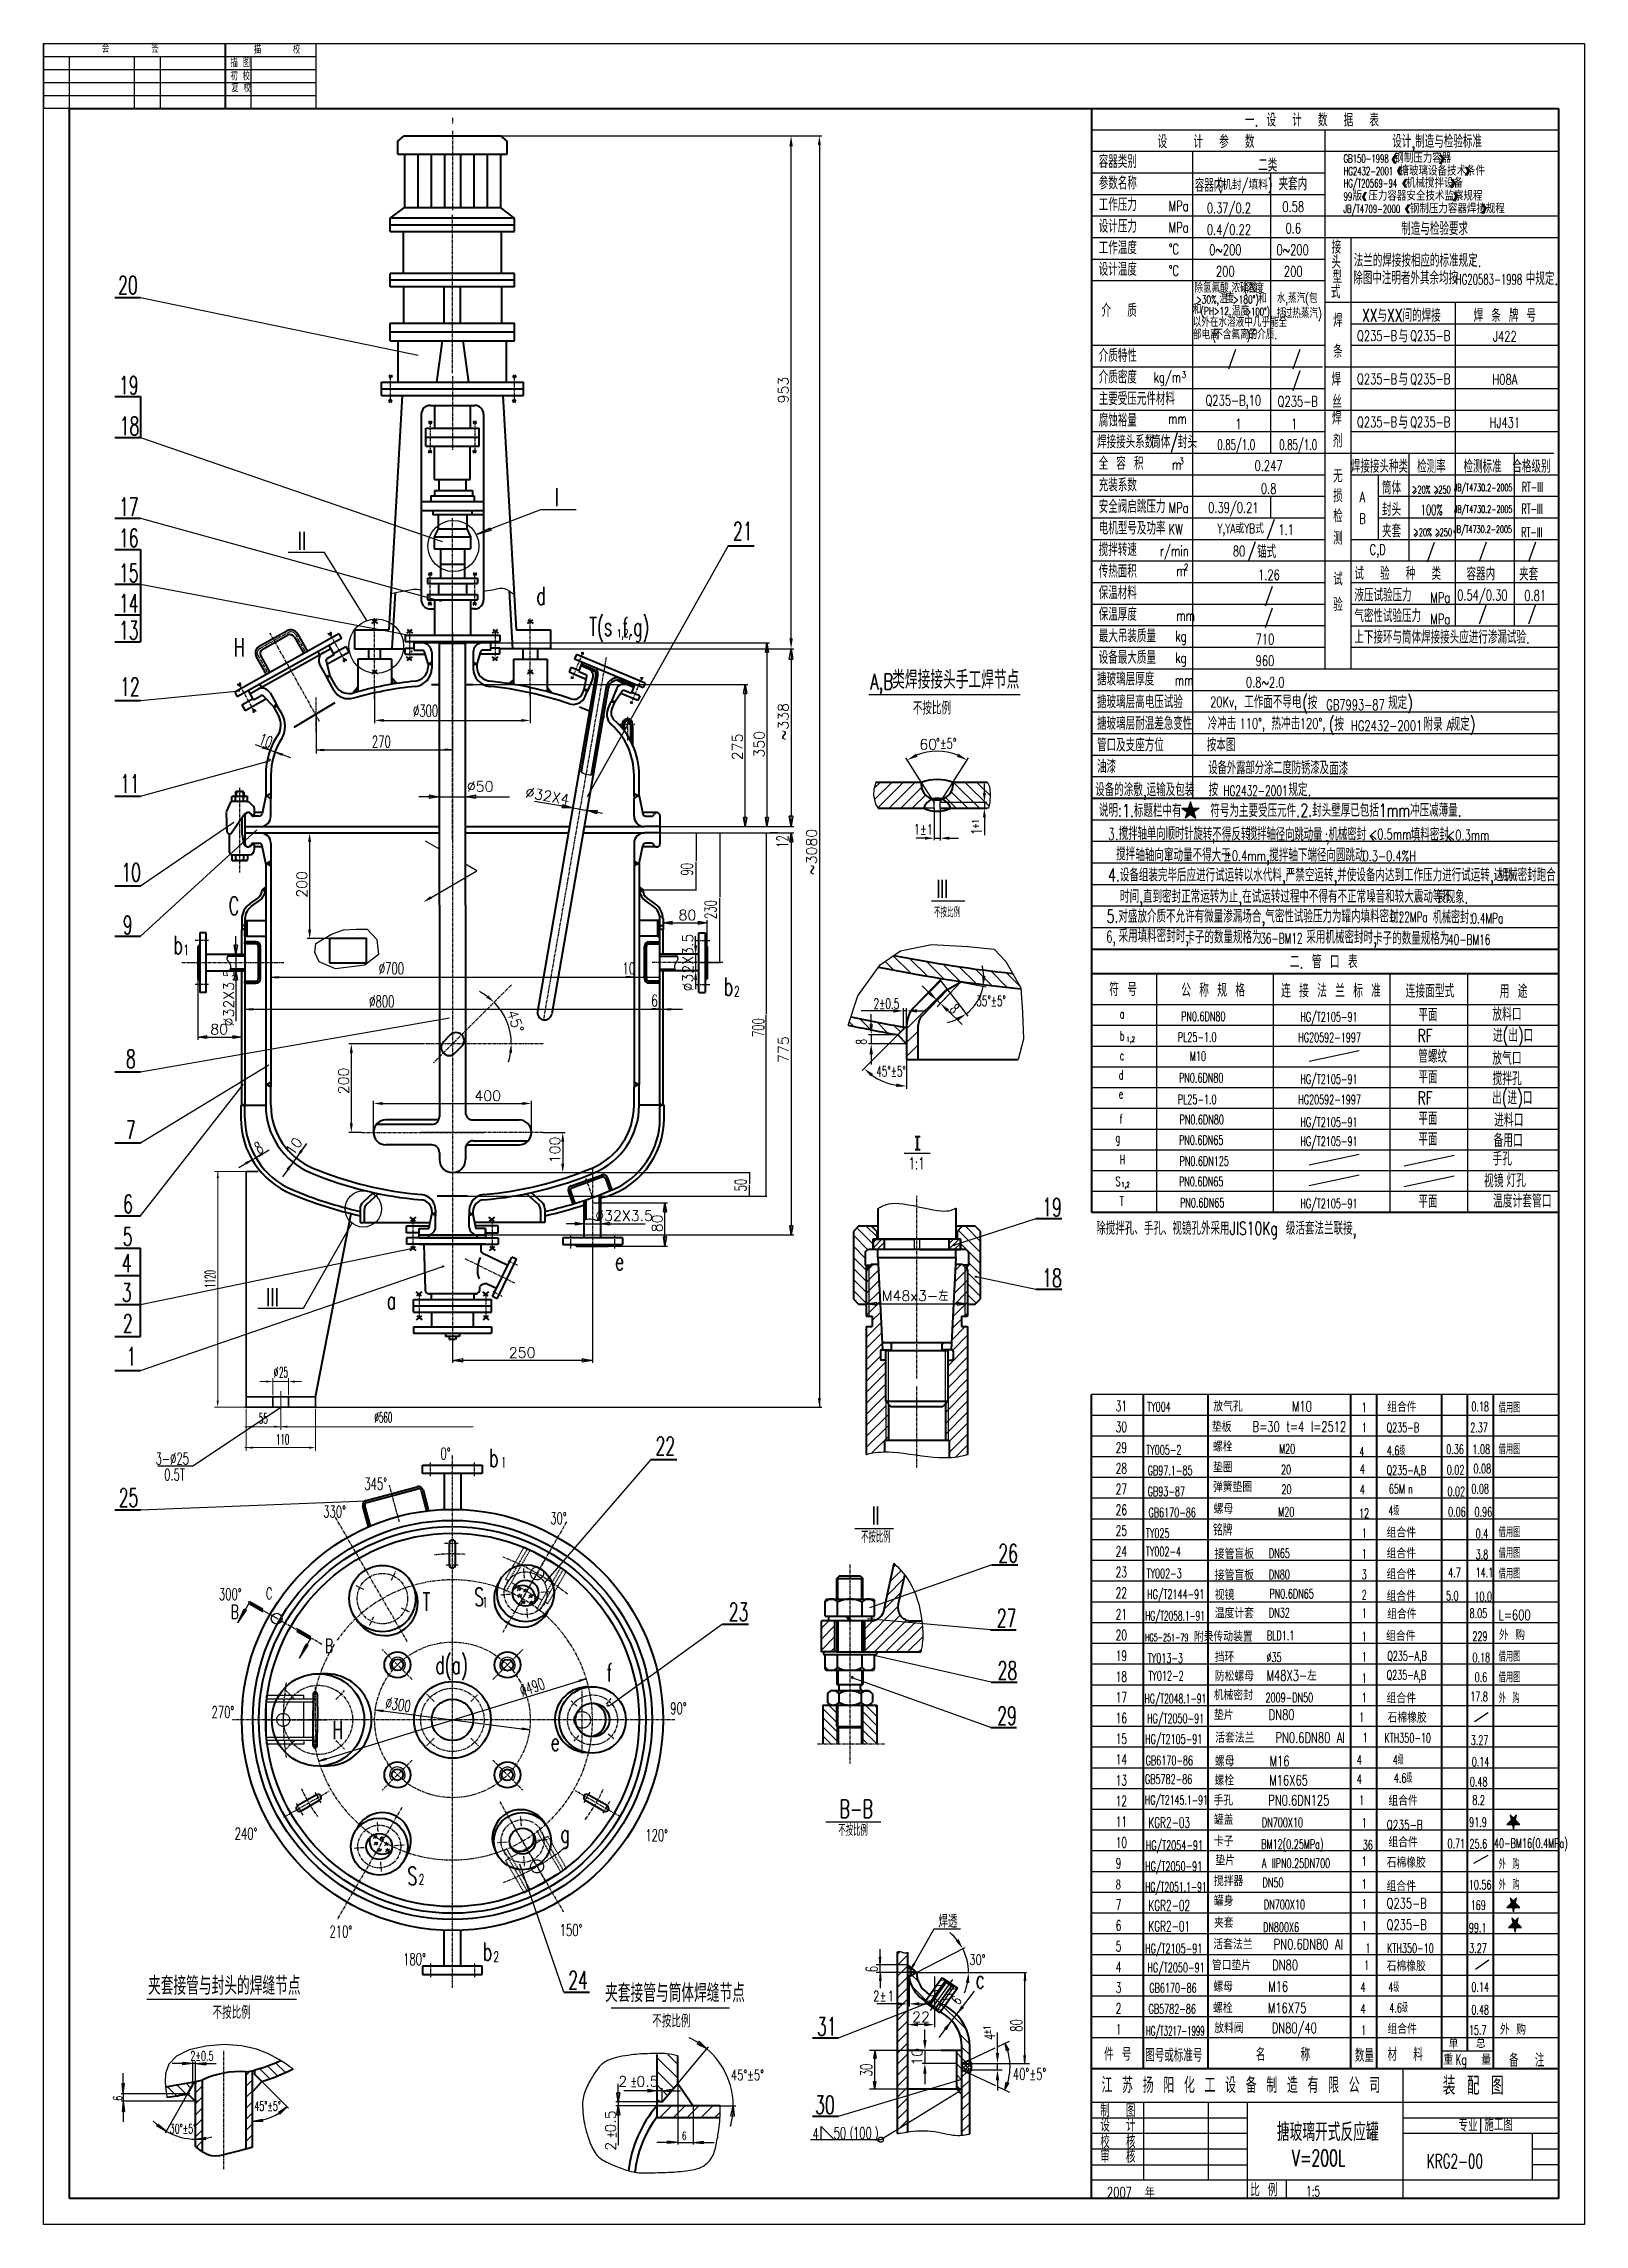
# Model space of a CAD drawing. Header units: inches. Extents: x 22 to 616, y 7 to 848.
import ezdxf
from ezdxf.enums import TextEntityAlignment as Align

# ---------------------------------------------------------------- set-up
doc = ezdxf.new("R2010")
doc.units = ezdxf.units.IN
doc.header["$MEASUREMENT"] = 0
for name, pattern in [('CENTER', [2, 1.25, -0.25, 0.25, -0.25]), ('HIDDEN', [0.375, 0.25, -0.125]), ('PHANTOM', [2.5, 1.25, -0.25, 0.25, -0.25, 0.25, -0.25])]:
    doc.linetypes.add(name, pattern=pattern)
doc.layers.get('DEFPOINTS').update_dxf_attribs({"lineweight": 25})
for name, color, linetype, lineweight in [('1', 1, 'Continuous', 40), ('10', 7, 'Continuous', 25), ('16', 9, 'Continuous', 25), ('2', 3, 'CENTER', 25), ('3', 5, 'HIDDEN', 25), ('4', 7, 'Continuous', 25), ('5', 7, 'Continuous', 25), ('8', 7, 'Continuous', 25), ('9', 3, 'CENTER', 25), ('中心线', 7, 'CENTER', 18), ('标注', 7, 'Continuous', 18), ('粗实线', 1, 'Continuous', 35)]:
    doc.layers.add(name, color=color, linetype=linetype, lineweight=lineweight)
doc.styles.add('HZ', font='txt', dxfattribs={"width": 0.5, "bigfont": 'hztxt'})
doc.styles.get("Standard").update_dxf_attribs({"font": 'txt', "bigfont": 'gbcbig.shx'})
doc.dimstyles.new('1', dxfattribs={"dimtxt": 0.18, "dimasz": 0.18, "dimexe": 0.18, "dimexo": 0.0625, "dimgap": 0.09, "dimtad": 0, "dimtih": 1, "dimtoh": 1, "dimdec": 4, "dimzin": 0, "dimdsep": 46, "dimtxsty": 'Standard', "dimcen": 0.09, "dimadec": 0, "dimazin": 0, "dimtfac": 1, "dimtdec": 4, "dimtofl": 0, "dimtmove": 0, "dimatfit": 3, "dimfxl": 1, "dimtolj": 1, "dimtzin": 0, "dimarcsym": 0})
doc.dimstyles.get("Standard").update_dxf_attribs({"dimtxt": 0.18, "dimasz": 0.18, "dimexe": 0.18, "dimexo": 0.0625, "dimgap": 0.09, "dimtad": 0, "dimtih": 1, "dimtoh": 1, "dimdec": 4, "dimzin": 0, "dimdsep": 46, "dimtxsty": 'Standard', "dimcen": 0.09, "dimadec": 0, "dimazin": 0, "dimtfac": 1, "dimtdec": 4, "dimtofl": 0, "dimtmove": 0, "dimatfit": 3, "dimfxl": 1, "dimtolj": 1, "dimtzin": 0, "dimarcsym": 0})

msp = doc.modelspace()

# ---------------------------------------------------------------- texts
at = {"style": 'HZ'}
for s, height, width, p in [('会        签', 3, 0.7, (44.50181, 844.26259)), ('描 图', 3, 0.7, (94.08632, 838.7109)), ('描      校', 3, 0.7, (103.10848, 843.86642)), ('初 校', 3, 0.7, (94.08632, 833.55539)), ('复 校', 3, 0.7, (94.40854, 829.04431)), ('容器类别', 5, 0.7, (428.84059, 799.77009)), ('         钢制压力容器         ', 3.876, 0.7, (519.13138, 801.75238)), ('         搪玻璃设备技术条件', 3.876, 0.7, (521.14933, 796.837)), ('参数名称', 5, 0.7, (428.84059, 791.45409)), (' 版 压力容器安全技术监察规程 ', 3.876, 0.7, (524.31736, 787.16636)), ('         机械搅拌设备', 3.876, 0.7, (523.64308, 792.14786)), ('工作压力', 5, 0.7, (428.84059, 783.13809)), ('MPa', 4, 0.7, (455.80668, 783.13809)), ('钢制压力容器焊接规程', 3.876, 0.7, (548.78645, 782.23226)), ('设计压力', 5, 0.7, (428.84059, 774.82209)), ('MPa', 4, 0.7, (455.80668, 774.82209)), ('工作温度', 5, 0.7, (428.84059, 766.50609)), ('%%DC', 4, 0.7, (455.80668, 766.50609)), ('头', 5, 0.7, (518.55801, 760.96128)), ('接', 5, 0.7, (518.66732, 766.7522)), ('法兰的焊接按相应的标准规定.', 5, 0.7, (527.1432, 761.6125)), ('设计温度', 5, 0.7, (428.84059, 758.19009)), ('%%DC', 4, 0.7, (455.80668, 758.19009)), ('型', 5, 0.7, (518.99388, 755.27965)), ('除图中注明者外其余均按', 5, 0.7, (526.95593, 754.85312)), ('中规定.', 5, 0.7, (593.48917, 754.61217)), ('除氢氟酸,浓磷酸 ', 3.5, 0.7, (465.73758, 751.70728)), ('温', 3.5, 0.7, (475.30367, 747.6397)), ('度', 3.5, 0.7, (477.78348, 747.62835)), ('浓度', 3.5, 0.7, (485.94524, 751.59994)), ('和 ', 3.5, 0.7, (490.3063, 747.59125)), ('水,蒸汽(包', 3.5, 0.7, (497.4752, 747.74157)), ('式', 5, 0.7, (518.33936, 749.48873)), ('介  质', 5, 0.7, (429.90958, 742.32147)), ('和', 3.5, 0.7, (465.12273, 743.4483)), ('以外在水溶液中几乎能全', 3.5, 0.7, (465.08133, 738.52628)), ('温度', 3.5, 0.7, (480.18231, 742.83991)), ('括', 3.5, 0.7, (497.4752, 741.89118)), ('过热蒸汽)', 3.5, 0.7, (500.14407, 741.91476)), ('焊', 5, 0.7, (519.21801, 738.49972)), ('部电离     ', 3.5, 0.7, (465.15022, 733.71969)), ('不含氟离子', 3.5, 0.7, (473.42888, 733.76389)), ('的介质.', 3.5, 0.7, (486.62163, 733.79229)), ('条', 5, 0.7, (519.22274, 726.54789)), ('介质特性', 5, 0.7, (428.84059, 724.92609)), ('介质密度', 5, 0.7, (428.84059, 716.61009)), ('kg/m', 4, 0.7, (450.03299, 717.06952)), ('3', 2.5, 0.6, (460.91094, 718.82085)), ('焊', 5, 0.7, (518.57377, 715.85353)), ('主要受压元件材料', 5, 0.7, (428.84059, 708.29409)), ('丝', 5, 0.7, (518.91015, 707.11083)), ('腐蚀裕量', 5, 0.7, (428.84059, 699.97809)), ('mm', 4, 0.7, (455.60991, 701.0746)), ('焊', 5, 0.7, (518.78596, 700.79318)), ('焊接接头系数', 5, 0.7, (428.20308, 691.66209)), ('筒体/封头', 5, 0.6, (448.96197, 691.66209)), ('剂', 5, 0.7, (519.12234, 692.05047)), ('全 容 积', 5, 0.7, (428.84059, 683.34609)), ('m', 4, 0.7, (457.11345, 683.34609)), ('3', 2.5, 0.6, (460.02713, 685.51112)), ('无', 5, 0.7, (519.21801, 678.47512)), ('充装系数', 5, 0.7, (428.84059, 675.03009)), ('损', 5, 0.7, (519.21801, 670.84546)), ('安全阀启跳压力', 5, 0.7, (428.84059, 666.71409)), ('MPa', 4, 0.7, (455.80769, 666.71409)), ('检', 5, 0.7, (519.21801, 663.04683)), ('电机型号及功率', 5, 0.7, (428.84059, 658.39809)), ('KW', 4, 0.7, (455.80769, 658.39809)), ('Y,YA或YB式', 3.6, 0.7, (474.595, 658.86874)), ('1.1', 4, 0.7, (498.0763, 658.272)), ('测', 5, 0.7, (519.21801, 654.51985)), ('搅拌转速', 5, 0.7, (428.84059, 650.08209)), ('r/min', 4, 0.7, (452.48043, 650.08209)), ('80', 4, 0.7, (480.53082, 650.02904)), ('锚式', 5, 0.7, (489.8815, 649.35547)), ('传热面积', 5, 0.7, (428.84059, 641.76609)), ('m', 4, 0.7, (458.77645, 642.38941)), ('2', 2.5, 0.6, (461.74352, 644.61745)), ('试', 5, 0.7, (519.21801, 638.76386)), ('试  验  种  类', 5, 0.7, (527.3987, 640.88118)), ('保温材料', 5, 0.7, (428.84059, 633.45009)), ('验', 5, 0.7, (519.21801, 628.89656)), ('液压试验压力', 5, 0.7, (527.3987, 632.56518)), ('MPa', 4, 0.7, (556.69229, 632.09641)), ('0.81', 4, 0.7, (592.92325, 632.89391)), ('保温厚度', 5, 0.7, (428.84059, 625.13409)), ('mm', 4, 0.7, (458.77195, 625.13409)), ('气密性试验压力', 5, 0.7, (527.3987, 624.56818)), ('MPa', 4, 0.7, (556.69229, 623.78041)), ('设备最大质量', 5, 0.7, (428.84059, 608.50209)), ('最大吊装质量', 5, 0.7, (428.84059, 616.81809)), ('kg', 4, 0.7, (458.3874, 617.20219)), ('上下接环与筒体焊接接头应进行渗漏试验.', 5, 0.7, (527.3987, 616.35042)), ('搪玻璃层厚度', 5, 0.7, (428.19596, 600.18609)), ('kg', 4, 0.7, (458.3874, 608.88619)), ('mm', 4, 0.7, (458.16507, 600.18609)), ('搪玻璃层高电压试验', 5, 0.7, (428.19596, 591.37975)), ('工作面不导电', 5, 0.7, (484.95851, 591.37975)), ('搪玻璃层耐温差急变性', 5, 0.7, (428.19596, 583.06375)), ('管口及支座方位', 5, 0.7, (428.19596, 574.74775)), ('按本图', 5, 0.7, (470.4977, 574.74775)), ('冷冲击    热冲击      ', 5, 0.7, (470.86037, 583.06375)), ('油漆', 5, 0.7, (428.19596, 566.43175)), ('设', 5, 0.7, (471.06354, 565.97288)), ('备', 5, 0.7, (474.63776, 565.97288)), ('外', 5, 0.7, (478.21198, 565.97288)), ('露', 5, 0.7, (481.7862, 565.97288)), ('部', 5, 0.7, (485.36042, 565.97288)), ('分', 5, 0.7, (488.93463, 565.97288)), ('涂', 5, 0.7, (492.50885, 565.97288)), ('二', 5, 0.7, (496.08307, 565.97288)), ('度', 5, 0.7, (499.65729, 565.97288)), ('防', 5, 0.7, (503.23151, 565.97288)), ('锈', 5, 0.7, (506.80573, 565.97288)), ('漆', 5, 0.7, (510.37995, 565.97288)), ('及', 5, 0.7, (513.95417, 565.97288)), ('面', 5, 0.7, (517.77015, 565.63877)), ('漆', 5, 0.7, (521.34436, 565.63877)), ('设备的涂敷,运输及包装', 5, 0.7, (427.45316, 557.52222)), ('说明:', 5, 0.7, (428.90359, 549.5556)), ('按        规定.', 5, 0.7, (471.19358, 557.51599)), ('2.封头壁厚已包括1mm冲压减薄量.', 5, 0.7, (506.62379, 549.58606)), ('  1.标题栏中有   符号为主要受压元件.', 5, 0.7, (431.65492, 549.44928)), (' 搅拌', 5, 0.7, (432.41727, 532.72276)), ('搅', 5, 0.7, (436.626, 540.62497)), ('拌', 5, 0.7, (440.216, 540.62497)), ('轴', 5, 0.7, (443.806, 540.62497)), ('单', 5, 0.7, (447.396, 540.62497)), ('向', 5, 0.7, (450.986, 540.62497)), ('顺', 5, 0.7, (454.576, 540.62497)), ('时', 5, 0.7, (458.166, 540.62497)), ('针', 5, 0.7, (461.756, 540.62497)), ('旋', 5, 0.7, (465.346, 540.62497)), ('转不得反转', 5, 0.7, (468.936, 540.38501)), ('搅', 5, 0.7, (486.29936, 540.53532)), ('拌', 5, 0.7, (489.88936, 540.53532)), ('轴', 5, 0.7, (493.47936, 540.53532)), ('径', 5, 0.7, (497.06936, 540.29009)), ('向', 5, 0.7, (500.65936, 540.29009)), ('跳', 5, 0.7, (504.24936, 540.29009)), ('动', 5, 0.7, (507.83936, 540.29009)), ('量', 5, 0.7, (511.42936, 540.29009)), ('机', 5, 0.7, (517.42864, 540.40793)), ('械', 5, 0.7, (521.01864, 540.40793)), ('密', 5, 0.7, (524.60864, 540.40793)), ('封', 5, 0.7, (528.19864, 540.40793)), ('填料密封', 5, 0.7, (549.12636, 540.22788)), ('4.设备组装完毕后应进行试运转以水代料,严禁空运转,并使设备内达到工作压力进行试运转,达到', 5, 0.7, (432.46311, 524.60004)), ('轴轴向窜动量不得大于    ,', 5, 0.7, (442.98338, 532.31472)), ('搅拌轴下端径向圆跳动', 5, 0.7, (494.583, 532.30776)), ('机械密封跑合', 5, 0.7, (582.99594, 524.64026)), ('时间,直到密封正常运转为止,在试运转过程中不得有不正常噪音和较大震动等不', 5, 0.7, (437.05363, 516.34353)), ('5.对盛放介质不允许有微量渗漏场合,气密性试验压力为罐内填料密封:    ', 5, 0.7, (431.90746, 508.70406)), ('二. 管 口 表', 5.111111, 0.7, (502.51853, 491.08392)), ('符 号', 5.111111, 0.7, (432.88603, 480.43775)), ('公 称 规 格', 5.111111, 0.7, (460.64027, 480.14476)), ('连 接 法 兰 标 准', 5.1111106, 0.7, (499.15406, 479.88474)), ('连接面型式', 5.111111, 0.7, (547.15027, 479.79812)), ('用 途', 5.111111, 0.7, (583.42563, 479.69789)), ('平面', 5, 0.7, (552.08021, 470.6933)), ('放料口', 5.111111, 0.7, (580.58984, 470.83951)), ('RF', 5, 0.7, (551.74575, 462.6507)), (' 进(出)口', 5.111111, 0.7, (577.62287, 462.68047)), ('管螺纹', 5, 0.7, (552.08021, 454.6933)), ('放气口', 5.111111, 0.7, (580.58984, 453.87259)), ('平面', 5, 0.7, (552.08021, 446.6933)), ('搅拌孔', 5.111111, 0.7, (580.66125, 446.05156)), ('RF', 5, 0.7, (551.74575, 438.6507)), (' 出(进)口', 5.111111, 0.7, (577.28842, 438.63787)), ('平面', 5, 0.7, (552.08021, 430.6933)), ('进料口', 5.111111, 0.7, (581.2871, 430.01585)), ('平面', 5, 0.7, (552.08021, 422.6933)), ('手孔', 5.111111, 0.7, (580.63246, 415.12001)), ('备用口', 5.111111, 0.7, (581.02561, 422.20398)), ('视镜', 5.111111, 0.7, (577.3579, 406.61688)), ('灯孔', 5.111111, 0.7, (586.01495, 406.78645)), ('平面', 5, 0.7, (552.08021, 398.6933)), ('温度计套管口', 5.111111, 0.7, (580.85731, 398.8047)), ('∅', 4, 0.5, (110.82561, 333.3563)), ('25', 4, 0.5, (112.82561, 333.3563)), ('%%C560', 4, 0.5, (149.63467, 315.9197)), ('放气孔       M10', 4, 0.7, (473.01694, 320.19839)), ('组合件', 4, 0.7, (540.05667, 319.97787)), ('55', 4, 0.5, (105.02381, 315.55262)), ('110', 4, 0.5, (111.64406, 307.47351)), ('垫板   B=30 t=4 l=2512', 4, 0.7, (472.49085, 312.33654)), ('螺栓', 4, 0.7, (472.87033, 304.74746)), ('垫圈', 4, 0.7, (472.87033, 296.72304)), ('弹簧垫圈', 4, 0.7, (472.87033, 289.16987)), ('螺母', 4, 0.7, (473.15973, 280.73666)), ('铭牌', 4.5, 0.7, (472.87033, 272.28773)), ('组合件', 4, 0.7, (539.82553, 271.5423)), ('接管盲板', 4, 0.7, (473.57144, 263.34499)), ('组合件', 4, 0.7, (539.82553, 263.5423)), ('接管盲板', 4, 0.7, (473.57144, 255.17529)), ('组合件', 4, 0.7, (539.82553, 255.48813)), ('温度计套', 4, 0.7, (473.57144, 240.4571)), ('视镜 ', 4, 0.7, (473.57144, 247.50996)), ('组合件', 4, 0.7, (539.82553, 247.08668)), ('组合件', 4, 0.7, (540.05667, 240.15968)), ('附录', 4, 0.7, (465.55809, 231.38032)), ('传动装置', 4, 0.7, (473.07053, 231.47332)), ('组合件', 4, 0.7, (539.59439, 231.68021)), ('外 购', 4, 0.7, (583.12214, 232.0518)), ('挡环', 4, 0.7, (473.57144, 223.60807)), ('防松螺母', 4, 0.7, (473.57144, 216.19122)), ('M48X3-左', 4, 0.7, (493.54887, 216.38854)), ('机械密封', 4, 0.7, (473.1766, 208.85439)), ('组合件', 4, 0.7, (539.82553, 207.66614)), ('垫片     DN80', 4, 0.7, (473.25325, 201.25478)), ('石棉橡胶', 4, 0.7, (540.17621, 200.17943)), ('活套法兰   PN0.6DN80 AI', 4, 0.7, (473.74182, 192.42122)), ('螺母     M16', 4, 0.7, (473.60991, 183.37242)), ('螺栓     M16X65', 4, 0.7, (473.47433, 176.00119)), ('手孔     PN0.6DN125', 4, 0.7, (473.08987, 168.30664)), ('组合件', 4, 0.7, (540.52689, 168.14013)), ('罐盖', 4, 0.7, (473.26096, 160.80633)), ('Q235-B', 3.6, 0.7, (539.82553, 159.02176)), ('卡子', 4, 0.7, (473.26096, 152.55028)), ('组合件', 4, 0.7, (540.52689, 152.14013)), ('垫片', 4, 0.7, (473.77952, 145.18003)), ('石棉橡胶', 4, 0.7, (539.82553, 144.29558)), ('搅拌器', 4, 0.7, (473.26096, 137.2071)), ('组合件', 4, 0.7, (539.82553, 135.20631)), ('焊透', 5, 0.7, (367.01825, 121.11526)), ('罐身', 4, 0.7, (473.26096, 129.53551)), ('Q235-B', 4, 0.7, (539.82553, 128.54896)), ('夹套', 4, 0.7, (473.26096, 121.06324)), ('Q235-B', 4, 0.7, (539.82553, 120.27693)), ('活套法兰   PN0.6DN80 AI', 4, 0.7, (473.0553, 112.7594)), ('管口垫片   DN80', 4, 0.7, (472.45548, 104.70608)), ('石棉橡胶', 4, 0.7, (539.82553, 104.34607)), ('螺栓     M16X75', 4, 0.7, (472.90284, 88.21327)), ('螺母     M16', 4, 0.7, (473.03842, 96.44759)), ('放料阀    DN80/40', 4, 0.7, (473.3533, 80.51127)), ('组合件', 4, 0.7, (540.17621, 80.12453)), ('外 购', 4, 0.7, (583.52342, 79.93537)), ('单', 4, 0.7, (563.65952, 74.49942)), ('总', 4, 0.7, (574.24844, 74.72342)), ('件 号', 5, 0.7, (430.92132, 69.81492)), ('图号或标准号', 5, 0.7, (446.75812, 69.42559)), ('名    称', 5, 0.7, (489.42465, 69.73948)), ('数量', 5, 0.7, (527.58522, 69.38301)), ('材  料', 5, 0.7, (540.18191, 69.75666)), ('重    量', 4, 0.7, (561.67841, 68.31359)), ('备  注', 5, 0.7, (587.07452, 67.52599)), ('装 配 图', 7, 0.7, (561.48244, 56.7194)), ('制  图', 5, 0.7, (429.43614, 48.1249)), ('设  计', 5, 0.7, (429.43614, 42.52014)), ('搪玻璃开式反应罐', 7, 0.7, (497.54656, 38.8305)), ('专业', 5, 0.7, (567.53573, 42.52014)), ('校  核', 5, 0.7, (429.43614, 36.05311)), ('审  核', 5, 0.7, (429.43614, 30.44835)), ('2007  年', 4, 0.7, (432.02551, 17.08315)), ('比 例', 5, 0.7, (487.26534, 17.51429))]:
    msp.add_text(s, height=height, dxfattribs=dict(at, width=width)).set_placement(p)
for s, height, width, p in [('一. 设  计  数  据  表', 5, 0.7, (511.04457, 818.50588)), ('设   计  参  数', 5, 0.7, (470.19476, 810.19236)), ('设计,制造与检验标准', 5, 0.7, (559.29476, 809.55811)), ('二类', 5, 0.7, (493.98081, 801.13235)), ('容器内', 5, 0.7, (471.36744, 793.36769)), ('(机封/填料)', 4, 0.7, (485.23853, 793.07397)), ('夹套内', 5, 0.7, (503.66765, 793.88921)), ('0.37/0.2', 4, 0.7, (479.02398, 784.00981)), ('0.58', 4, 0.7, (503.83139, 784.82196)), ('0.4/0.22', 4, 0.7, (479.02398, 775.69381)), ('0.6', 4, 0.7, (503.83139, 776.50596)), ('制造与检验要求', 5, 0.7, (558.35514, 776.65379)), ('0~200', 4, 0.7, (477.64904, 768.18996)), ('0~200', 4, 0.7, (503.58237, 768.18996)), ('200', 4, 0.7, (477.64904, 759.87396)), ('200', 4, 0.7, (503.83139, 759.87396)), ('XX与XX间的焊接', 5, 0.7, (545.48008, 743.17243)), ('焊 条 牌 号', 5, 0.7, (585.41435, 743.17243)), ('Q235-B  Q235-B', 4, 0.7, (546.39905, 734.85643)), ('与 ', 5, 0.7, (547.80579, 735.15931)), ('J422', 4, 0.7, (585.41435, 734.85643)), ('/', 5, 0.7, (480.21601, 726.00752)), ('/', 5, 0.7, (505.00086, 726.00752)), ('/', 5, 0.7, (505.00086, 717.69152)), ('Q235-B  Q235-B', 4, 0.7, (546.39905, 718.22443)), ('与 ', 5, 0.7, (547.80579, 718.52731)), ('H08A', 4, 0.7, (585.41435, 718.22443)), ('Q235-B,10', 4, 0.7, (480.72828, 709.53341)), ('Q235-B', 4, 0.7, (505.56075, 709.53341)), ('1', 4, 0.7, (482.74638, 701.05952)), ('1', 4, 0.7, (504.23046, 701.05952)), ('Q235-B  Q235-B', 4, 0.7, (546.39905, 701.59243)), ('与 ', 5, 0.7, (547.80579, 701.89531)), ('HJ431', 4, 0.7, (585.41435, 701.59243)), ('0.247', 4, 0.7, (494.32988, 684.96429)), ('焊接接头种类', 5, 0.7, (537.0628, 684.96043)), ('检测率', 5, 0.7, (557.09249, 684.96043)), ('检测标准', 5, 0.7, (576.81826, 684.96043)), ('合格级别', 5, 0.7, (595.66783, 684.96043)), ('0.8', 4, 0.7, (494.32988, 676.11152)), ('A', 4, 0.7, (530.51502, 672.82165)), ('筒体', 5, 0.7, (541.73068, 676.64443)), ('20% ', 3, 0.58, (555.06256, 675.66889)), ('250', 3, 0.58, (562.14191, 675.69434)), ('JB/T4730.2-2005', 2.8, 0.58, (577.09378, 676.29392)), ('RT-III', 3.8, 0.58, (596.0777, 676.7356)), ('0.39/0.21', 4, 0.7, (480.72828, 668.49215)), ('B', 4, 0.7, (530.51502, 664.50565)), ('封头', 5, 0.7, (541.73068, 668.32843)), ('100%', 4, 0.58, (557.18788, 667.91341)), ('JB/T4730.2-2005', 2.8, 0.58, (577.09378, 667.97792)), ('RT-III', 3.8, 0.58, (595.96496, 668.28315)), ('/', 5, 0.7, (495.06162, 660.41424)), ('夹套', 5, 0.7, (541.73068, 660.01243)), ('20% ', 3, 0.58, (555.5811, 659.25699)), ('250', 3, 0.58, (562.66045, 659.28243)), ('JB/T4730.2-2005', 2.8, 0.58, (576.89421, 660.22552)), ('RT-III', 3.8, 0.58, (595.85223, 659.26722)), ('/', 5, 0.7, (487.74061, 651.77564)), ('C,D', 4, 0.7, (536.4078, 652.01265)), ('/', 5, 0.7, (556.86876, 651.52977)), ('/', 5, 0.7, (576.81826, 651.69643)), ('/', 5, 0.7, (595.88783, 651.69643)), ('1.26', 4, 0.7, (494.46923, 642.84752)), ('容器内', 5, 0.7, (576.14154, 643.48098)), ('夹套', 5, 0.7, (594.57707, 643.38043)), ('/', 5, 0.7, (494.32988, 634.53152)), ('0.54/0.30', 4, 0.7, (576.74347, 634.73771)), ('/', 5, 0.7, (576.81826, 627.61492)), ('/', 5, 0.7, (595.88783, 627.61492)), ('/', 5, 0.7, (494.32988, 626.21552)), ('710', 4, 0.7, (492.93006, 618.04706)), ('960', 4, 0.7, (492.93006, 609.73106)), ('0.8~2.0', 4, 0.7, (493.04151, 601.41506)), ('20Kv,', 4, 0.7, (476.99678, 593.22833)), ('(按        规定)', 5, 0.7, (528.58757, 593.22833)), (' GB7993-87 ', 4, 0.7, (527.83395, 592.72607)), ('(按         附录 规定)', 5, 0.7, (545.79475, 584.91233)), ('110%%d,', 4, 0.7, (488.04843, 584.91233)), ('120%%d,', 4, 0.7, (511.28768, 584.91233)), (' HG2432-2001 ', 4, 0.7, (539.84443, 584.64989)), ('A', 4, 0.7, (564.01203, 584.7554))]:
    msp.add_text(s, height=height, dxfattribs=dict(at, width=width)).set_placement(p, align=Align.MIDDLE)
for s, height, width, p in [('GB150-1998', 3.1008, 0.63, (523.2226, 801.83633)), ('HG2432-2001', 3.1008, 0.63, (523.21737, 796.97823)), ('HG/T20569-94', 3.1008, 0.63, (523.21737, 792.2891)), ('JB/T4709-2000', 3.1008, 0.63, (523.21737, 782.40383)), ('99', 3.1008, 0.63, (523.21737, 787.22306)), ('HG20583-1998', 4, 0.6, (566.50983, 754.78863)), ('>30%,', 3, 0.7, (466.38743, 747.53113)), ('>180%%D)', 3, 0.7, (480.61353, 747.5562)), ('(', 3, 0.7, (484.88611, 751.68128)), ('(PH>12,', 3, 0.7, (468.14193, 743.07333)), ('>100%%D)', 3, 0.65, (485.58329, 742.83928)), ('(', 3, 0.7, (472.71253, 733.49751)), (')', 3, 0.7, (485.94738, 733.55975)), ('%%C300', 4.5, 0.63, (164.4731, 588.19787)), ('270', 4.5, 0.63, (148.60247, 576.27732)), ('HG2432-2001', 4, 0.63, (476.89402, 557.59837)), ('1%%p1', 4, 0.7, (357.5509, 542.74581)), ('3', 4.5, 0.63, (432.52444, 540.62497)), ('.', 4.5, 0.63, (435.25882, 540.62497)), (',', 4.5, 0.63, (472.526, 540.62497)), ('.', 4.5, 0.63, (503.23199, 540.29009)), (':', 4.5, 0.63, (516.06145, 540.08194)), (',', 4.5, 0.63, (516.57876, 540.08194)), ('.', 4.5, 0.63, (547.22335, 540.8967)), ('.', 4.5, 0.63, (577.26871, 540.53223)), ('良现象.', 5, 0.7, (559.31765, 516.14809)), ('不按比例', 4, 0.63, (365.32531, 510.81597)), ('机械密封:', 5, 0.7, (557.65387, 508.37064)), ('6,', 4.5, 0.63, (431.73003, 501.04259)), ('0.22MPa', 4, 0.63, (541.2172, 508.87495)), ('0.4MPa', 4, 0.63, (572.53525, 508.43088)), ('%%C700', 4.5, 0.63, (151.29036, 488.8069)), ('10', 4.5, 0.63, (245.25059, 488.8069)), ('%%C800', 4.5, 0.63, (147.56468, 476.10145)), ('6', 4.5, 0.63, (256.36503, 476.43506)), ('2%%P0.5', 4, 0.63, (342.0224, 475.47042)), ('35%%d%%P5%%D', 4, 0.63, (381.60849, 476.54261)), ('a', 3.6, 0.63, (436.9286, 471.77875)), ('PN0.6DN80', 3.6, 0.63, (460.58782, 470.76135)), ('HG/T2105-91', 3.6, 0.63, (506.57093, 470.61284)), ('b', 3.6, 0.63, (436.9286, 463.29793)), ('1,2', 2, 0.63, (439.48382, 462.73083)), ('PL25-1.0', 3.6, 0.63, (459.30189, 462.78396)), ('HG20592-1997', 3.6, 0.63, (505.73833, 462.67583)), ('c', 3.6, 0.63, (436.9286, 455.67765)), ('M10', 3.6, 0.63, (463.98167, 455.43427)), ('45%%D%%P5%%D', 4, 0.63, (343.04291, 449.38425)), ('d', 3.6, 0.63, (436.54134, 448.19126)), ('PN0.6DN80', 3.6, 0.63, (459.79182, 447.07622)), ('HG/T2105-91', 3.6, 0.63, (506.57093, 446.61284)), ('e', 3.6, 0.63, (436.54134, 440.93009)), ('PL25-1.0', 3.6, 0.63, (459.30189, 438.78396)), ('HG20592-1997', 3.6, 0.63, (505.73833, 438.67583)), ('f', 3.6, 0.63, (436.9286, 431.29793)), ('PN0.6DN80', 3.6, 0.63, (459.98015, 430.99059)), ('HG/T2105-91', 3.6, 0.63, (506.57093, 430.00337)), ('g', 3.6, 0.63, (435.29091, 424.0214)), ('PN0.6DN65', 3.6, 0.63, (459.79182, 423.07622)), ('HG/T2105-91', 3.6, 0.63, (506.57093, 422.61284)), ('1:1', 4.5, 0.63, (355.60139, 413.61246)), ('H', 3.6, 0.63, (436.9286, 415.53081)), ('PN0.6DN125', 3.6, 0.63, (459.98015, 414.99059)), ('S', 3.6, 0.63, (435.29091, 407.14168)), ('1,2', 2, 0.63, (437.50995, 406.65552)), ('PN0.6DN65', 3.6, 0.63, (459.79182, 407.07622)), ('T', 3.6, 0.63, (436.9286, 399.53081)), ('PN0.6DN65', 3.6, 0.63, (460.16852, 398.90604)), ('HG/T2105-91', 3.6, 0.63, (506.57093, 398.61284)), ('31', 4, 0.63, (435.40823, 320.28209)), ('TY004', 3.6, 0.63, (447.46809, 320.25722)), ('1', 3.6, 0.63, (530.17001, 320.01203)), ('0.18', 3.6, 0.63, (572.49597, 320.29179)), ('借用图', 4, 0.7, (582.99414, 319.74792)), ('30', 4, 0.63, (435.40823, 312.28209)), ('1', 3.6, 0.63, (530.21286, 312.22594)), ('Q235-B', 3.6, 0.63, (539.82553, 312.22594)), ('2.37', 3.6, 0.63, (572.08353, 312.20899)), ('0%%d', 4.5, 0.63, (175.04912, 301.71856)), ('29', 4, 0.63, (435.40823, 304.28209)), ('TY005-2', 3.6, 0.63, (447.11243, 303.5941)), ('M20', 3.6, 0.63, (498.35849, 304.00203)), ('4', 3.6, 0.63, (529.31158, 302.88599)), ('4.6级', 3.6, 0.63, (539.90342, 303.32166)), ('0.36', 3.6, 0.63, (562.82687, 303.83951)), ('1.08', 3.6, 0.63, (572.9084, 303.83951)), ('借用图', 4, 0.7, (582.99414, 303.74792)), ('345%%d', 4.5, 0.63, (145.71517, 290.06089)), ('28', 4, 0.63, (435.40823, 296.28209)), ('GB97.1-85', 3.6, 0.63, (447.71328, 295.70497)), ('20', 3.6, 0.63, (499.13654, 295.9776)), ('4', 3.6, 0.63, (529.49111, 296.19747)), ('Q235-A,B', 3.6, 0.63, (539.82553, 295.78167)), ('0.02', 3.6, 0.63, (562.99919, 295.91669)), ('0.08', 3.6, 0.63, (573.30495, 296.37483)), ('27', 4, 0.63, (435.40823, 288.28209)), ('GB93-87', 3.6, 0.63, (447.71328, 287.58208)), ('20', 3.6, 0.63, (499.27058, 288.42444)), ('4', 3.6, 0.63, (529.5098, 288.33752)), ('65M', 3.6, 0.63, (540.69799, 288.52951)), ('n', 3.6, 0.63, (548.09459, 288.52951)), ('0.02', 3.6, 0.63, (563.26582, 287.60014)), ('0.08', 3.6, 0.63, (572.49597, 288.56544)), ('330%%d', 4.5, 0.63, (129.85424, 279.335)), ('30%%d', 4.5, 0.63, (217.37717, 276.80892)), ('26', 4, 0.63, (435.40823, 280.28209)), ('GB6170-86', 3.6, 0.63, (448.00269, 279.46832)), ('M20', 3.6, 0.63, (498.03419, 279.70211)), ('12', 3.6, 0.63, (529.19068, 279.15499)), ('4级', 3.6, 0.63, (540.50813, 280.1772)), ('0.06', 3.6, 0.63, (563.53244, 279.69911)), ('0.96', 3.6, 0.63, (573.73326, 279.67641)), ('不按比例', 4.5, 0.63, (337.22983, 269.60155)), ('25', 4, 0.63, (435.40823, 272.28209)), ('TY025', 3.6, 0.63, (446.97772, 271.46597)), ('1', 3.6, 0.63, (530.21286, 271.5423)), ('0.4', 3.6, 0.63, (574.1457, 271.30992)), ('借用图', 4, 0.7, (582.99414, 271.74792)), ('24', 4, 0.63, (435.40823, 264.28209)), ('TY002-4', 3.6, 0.63, (446.97772, 264.3857)), ('DN65', 3.6, 0.63, (494.45682, 263.71279)), ('1', 3.6, 0.63, (530.21286, 263.5423)), ('3.8', 3.6, 0.63, (574.1457, 263.30992)), ('借用图', 4, 0.7, (582.99414, 263.74792)), ('23', 4, 0.63, (435.40823, 256.28209)), ('TY002-3', 3.6, 0.63, (447.22291, 255.96629)), ('DN80', 3.6, 0.63, (494.45682, 255.54309)), ('3', 3.6, 0.63, (530.21286, 255.48813)), ('4.7', 3.6, 0.63, (563.56292, 256.26057)), ('14.1', 3.6, 0.63, (574.1457, 256.26057)), ('借用图', 4, 0.7, (582.99414, 255.74792)), ('300%%d', 4.5, 0.63, (89.64637, 247.48023)), ('22', 4, 0.63, (435.40823, 248.28209)), ('21', 4, 0.63, (435.40823, 239.99288)), ('HG/T2058.1-91', 3.6, 0.58, (446.74097, 239.61893)), ('HG/T2144-91', 3.6, 0.63, (447.46809, 247.93516)), ('DN32', 3.6, 0.63, (494.43727, 240.8249)), (' PN0.6DN65', 3.6, 0.63, (492.61427, 248.1258)), ('2', 3.6, 0.63, (530.21286, 247.70727)), ('1', 3.6, 0.63, (530.21286, 240.65441)), ('5.0', 3.6, 0.63, (562.71993, 247.36496)), ('8.05', 3.6, 0.63, (571.82734, 240.57784)), ('10.0', 3.6, 0.63, (573.66113, 247.06379)), ('20', 4, 0.63, (435.40823, 231.99288)), ('BLD1.1', 3.6, 0.63, (493.65942, 232.04783)), ('L=600', 4, 0.7, (582.99414, 239.74792)), ('19', 4, 0.63, (435.40823, 223.99288)), ('HG5-251-79', 2.88, 0.63, (446.69529, 231.64347)), ('%%C35', 3.6, 0.63, (493.50611, 223.63489)), ('1', 3.6, 0.63, (530.21286, 231.67063)), ('1', 3.6, 0.63, (530.21286, 223.80538)), ('Q235-A,B', 3.6, 0.63, (540.07072, 224.12186)), ('229', 3.6, 0.63, (572.9084, 231.74033)), ('0.18', 3.6, 0.63, (572.9084, 223.55785)), ('借用图', 4, 0.7, (582.99414, 223.74792)), ('18', 4, 0.63, (435.40823, 215.99288)), ('TY013-3', 3.6, 0.63, (447.71328, 223.29263)), ('TY012-2', 3.6, 0.63, (447.95847, 216.48622)), ('1', 3.6, 0.63, (530.21286, 215.6225)), ('Q235-A,B', 3.6, 0.63, (539.82553, 216.82507)), ('0.6', 3.6, 0.63, (573.76121, 215.95941)), ('借用图', 4, 0.7, (582.99414, 215.74792)), ('17', 4, 0.63, (435.40823, 207.99288)), ('HG/T2048.1-91', 3.6, 0.6, (446.53484, 207.66614)), ('2009-DN50', 3.6, 0.63, (493.14283, 208.06515)), ('1', 3.6, 0.63, (530.21286, 208.06515)), ('17.8', 3.6, 0.63, (572.08353, 208.4721)), ('外 购', 4, 0.7, (582.99414, 207.74792)), ('270%%d', 4.5, 0.63, (86.7912, 202.0071)), ('90%%d', 4.5, 0.63, (263.63351, 203.49004)), ('16', 4, 0.63, (435.40823, 199.99288)), ('HG/T2050-91', 3.6, 0.63, (447.45049, 200.06716)), ('1', 3.6, 0.63, (529.26449, 200.46554)), ('15', 4, 0.63, (435.40823, 191.99288)), ('HG/T2105-91', 3.6, 0.63, (446.71894, 192.07894)), ('1', 3.6, 0.63, (530.64651, 192.63086)), ('KTH350-10', 3.6, 0.63, (538.95911, 192.51673)), ('3.27', 3.6, 0.63, (572.23964, 191.66477)), ('14', 4, 0.63, (435.40823, 184.0707)), ('GB6170-86', 3.6, 0.63, (446.92018, 183.8091)), ('4', 3.6, 0.63, (528.36411, 184.08506)), ('4级', 3.6, 0.63, (542.19181, 184.08005)), ('0.14', 3.6, 0.63, (572.64865, 183.33038)), ('13', 4, 0.63, (435.40823, 175.99288)), ('GB5782-86', 3.6, 0.63, (446.64422, 176.59892)), ('4', 3.6, 0.63, (528.36411, 176.59892)), ('4.6级', 3.6, 0.63, (542.60425, 177.03048)), ('0.48', 3.6, 0.63, (571.90223, 175.64891)), ('12', 4, 0.63, (435.40823, 167.99288)), ('HG/T2145.1-91', 3.5, 0.63, (446.64422, 168.59892)), ('1', 3.6, 0.63, (529.26449, 168.50396)), ('8.2', 3.6, 0.63, (572.86922, 168.50396)), ('不按比例', 4.5, 0.63, (328.44037, 156.51722)), ('11', 4, 0.63, (435.40823, 159.99288)), ('KGR2-03', 4, 0.63, (447.96306, 159.69206)), ('DN700X10', 3.6, 0.63, (491.75332, 159.90989)), ('1', 3.6, 0.63, (530.21286, 159.81977)), ('91.9', 3.6, 0.63, (571.6711, 160.04232)), ('240%%d', 4.5, 0.63, (95.72917, 155.16377)), ('120%%d', 4.5, 0.63, (254.03477, 154.54512)), ('10', 4, 0.63, (435.40823, 151.99288)), ('HG/T2054-91', 3.6, 0.63, (446.97522, 151.14191)), ('BM12(0.25MPa)', 3.6, 0.63, (491.49573, 151.56373)), ('36', 3.6, 0.63, (530.61811, 151.27967)), ('0.71', 3.6, 0.63, (563.29085, 151.78234)), ('25.6', 3.6, 0.63, (571.77723, 151.71722)), ('40-BM16(0.4MPa)', 3.6, 0.63, (581.21465, 151.87644)), ('9', 4, 0.63, (435.40823, 143.99288)), ('HG/T2050-91', 3.6, 0.63, (446.69231, 143.03423)), ('   A IIPN0.25DN700', 3.6, 0.63, (485.14836, 144.19348)), ('1', 3.6, 0.63, (530.21286, 144.97055)), ('外 购', 4, 0.7, (582.99414, 143.74792)), ('8', 3.6, 0.63, (435.40823, 135.99288)), ('HG/T2051.1-91', 3.6, 0.6, (446.69231, 135.03423)), ('DN50', 3.6, 0.63, (492.00476, 136.73201)), ('1', 3.6, 0.63, (530.21286, 136.22055)), ('10.56', 3.6, 0.63, (571.50568, 135.93011)), ('外 购', 4, 0.7, (582.99414, 135.74792)), ('7', 4, 0.63, (435.40823, 127.99288)), ('KGR2-02', 4, 0.63, (447.96306, 127.69206)), ('DN700X10', 3.6, 0.63, (492.52628, 128.24223)), ('1', 3.6, 0.63, (530.21286, 128.54896)), ('169', 3.6, 0.63, (572.22762, 128.03656)), ('210%%d', 4.5, 0.63, (132.27266, 117.40222)), ('150%%d', 4.5, 0.63, (221.02234, 117.96461)), ('6', 4, 0.63, (435.40823, 119.99288)), ('KGR2-01', 4, 0.63, (447.96306, 119.69206)), ('DN800X6', 3.6, 0.63, (492.19288, 119.5146)), ('1', 3.6, 0.63, (530.21286, 120.07668)), ('99.1', 3.6, 0.63, (571.55155, 119.33352)), ('180%%d', 4.5, 0.63, (160.65801, 106.72725)), ('30%%D', 4, 0.7, (378.95238, 106.76269)), ('5', 4, 0.63, (435.40823, 111.99288)), ('HG/T2105-91', 3.6, 0.63, (446.72427, 111.29548)), ('1', 3.6, 0.63, (531.69855, 111.49884)), ('KTH350-10', 3.6, 0.63, (540.01115, 111.38471)), ('3.27', 3.6, 0.63, (571.6711, 111.38471)), ('4', 4, 0.63, (435.40823, 103.99288)), ('HG/T2050-91', 3.6, 0.63, (447.61581, 103.95337)), ('1', 3.6, 0.63, (531.14663, 104.8758)), ('3', 4, 0.63, (435.40823, 95.99288)), ('GB6170-86', 3.6, 0.63, (448.3229, 96.09502)), ('4', 3.6, 0.63, (529.76683, 96.37098)), ('4级', 3.6, 0.63, (540.48315, 96.36598)), ('0.14', 3.6, 0.63, (572.49597, 96.44158)), ('2', 4, 0.63, (435.40823, 87.99288)), ('GB5782-86', 3.6, 0.63, (448.04694, 88.02176)), ('4', 3.6, 0.63, (529.76683, 88.02176)), ('4.6级', 3.6, 0.63, (540.89558, 88.45331)), ('0.48', 3.6, 0.63, (572.49597, 87.70405)), ('1', 4, 0.63, (435.40823, 79.99288)), ('HG/T3217-1999', 3.6, 0.55, (447.03025, 79.50492)), ('1', 3.6, 0.63, (529.96585, 79.8754)), ('15.7', 3.6, 0.63, (571.55155, 79.8754)), ('2%%P0.5', 3.6, 0.63, (78.64436, 69.87542)), ('Kg', 4, 0.63, (566.42559, 68.31359)), ('45%%d%%p5%%D', 4, 0.7, (287.02935, 62.29967)), ('40%%d%%P5%%d', 4.5, 0.63, (395.74077, 62.4302)), ('45%%d', 3.6, 0.63, (103.27213, 50.56264)), ('%%P5%%d', 3.6, 0.63, (108.27213, 50.56264)), ('30%%d', 3.6, 0.63, (70.64436, 41.80272)), ('%%P5%%d', 3.6, 0.63, (75.64436, 41.80272)), ('6', 3.15, 0.63, (268.15462, 39.32547)), ('4', 4.5, 0.63, (318.50794, 39.33565)), ('50', 4.5, 0.63, (326.64191, 39.61369)), ('(', 3.6, 0.63, (332.85723, 40.22503)), ('100', 4.5, 0.63, (334.07992, 39.71558)), (')', 3.6, 0.63, (342.53682, 40.22503)), ('V=200L', 6.3, 0.63, (503.35705, 29.20309)), ('1:5', 4, 0.63, (508.77906, 17.48042))]:
    msp.add_text(s, height=height, dxfattribs=dict(width=width)).set_placement(p)
at = {"width": 0.6}
for p in [(481.85153, 692.74352), (505.72085, 692.74352)]:
    msp.add_text('0.85/1.0', height=4, dxfattribs=at).set_placement(p, align=Align.MIDDLE)
for s, height, rotation, width, p in [('+1', 2.5, 90, 0.7, (382.57565, 544.96519)), ('12', 4.5, 90, 0.63, (309.16402, 537.58974)), ('90', 4.5, 90, 0.63, (272.29275, 526.86784)), ('230', 4.5, 90, 0.63, (281.45638, 510.13155)), ('700', 4.5, 90, 0.63, (299.81366, 464.62222)), ('8', 4, 316.00600169, 0.63, (371.0575, 474.86501)), ('8', 4, 90, 0.63, (339.3541, 461.72297)), ('50', 4.5, 90, 0.63, (293.06347, 405.10267)), ('%%C490', 4.5, 18.878727, 0.63, (206.54526, 210.20753)), ('%%C300', 4.5, 351.325145, 0.63, (153.61446, 205.70617)), ('6', 4.5, 90, 0.63, (343.59063, 103.95475)), ('80', 4.5, 90, 0.63, (399.3479, 81.01114)), ('%%P1', 2.7, 90, 0.63, (387.10485, 79.98202)), ('4', 4, 90, 0.7, (388.79204, 77.82193)), ('30', 4.5, 90, 0.63, (341.50595, 63.82193)), ('6', 3.6, 90, 0.63, (52.43696, 54.41295))]:
    msp.add_text(s, height=height, rotation=rotation, dxfattribs=dict(width=width)).set_placement(p)
at = {"linetype": 'Continuous', "width": 0.7}
for s, p in [('<0.5mm', (533.35206, 540.84439)), ('<0.3mm', (563.39742, 540.47992)), ('%%P0.4mm', (477.49916, 532.52516)), ('0.3-0.4%H', (530.50218, 532.45112))]:
    msp.add_text(s, height=4, dxfattribs=at).set_placement(p)
at = {"color": 1, "width": 0.63}
msp.add_text('III', height=7, dxfattribs=at).set_placement((366.27138, 518.27081))
at = {"style": 'HZ', "width": 0.5}
msp.add_text('1120', height=4, rotation=90, dxfattribs=at).set_placement((88.24664, 367.91591))
at = {"color": 0, "width": 0.7}
for s, p in [('2%%P', (341.90617, 92.76605)), ('1', (347.50617, 92.76605))]:
    msp.add_text(s, height=4, dxfattribs=at).set_placement(p)
msp.add_text('6', height=4, rotation=52.38708368, dxfattribs=at).set_placement((374.86199, 91.02056))
at = {"char_height": 4, "attachment_point": 5}
for s, insert in [('60', (363.0835, 577.49072)), ('\\A1;∅50', (190.37839, 561.2462)), ('400', (193.26987, 441.98919)), ('\\A1;∅32X3.5', (245.84229, 395.72419))]:
    msp.add_mtext(s, dxfattribs=dict(at, insert=insert))
at = {"color": 0, "linetype": 'ByBlock', "char_height": 4, "attachment_point": 5}
for s, insert, rotation in [('∅32X4', (216.34625, 557.58907), 350), ('\\A1;∅32X3.5', (93.41883, 479.8457), 90), ('\\A1;10', (118.54071, 422.46285), 53.99207879), ('\\A1;2 0.5', (240.62532, 42.91234), 90)]:
    msp.add_mtext(s, dxfattribs=dict(at, insert=insert, rotation=rotation))
at = {"char_height": 4, "attachment_point": 5, "rotation": 90}
for s, insert in [('~3080', (318.13511, 536.01128)), ('\\A1;1', (381.75351, 543.8907)), ('200', (137.68594, 447.68589)), ('100', (219.19694, 421.09084))]:
    msp.add_mtext(s, dxfattribs=dict(at, insert=insert))
at = {"color": 0, "linetype": 'ByBlock', "insert": (251.37358, 61.85464), "char_height": 4, "attachment_point": 5}
msp.add_mtext('\\A1;2 0.5', dxfattribs=at)
at = {"layer": '1'}
for s, height, width, p in [('20', 7, 0.63, (50.78102, 751.09993)), ('19', 7, 0.63, (51.1192, 712.47053)), ('18', 7, 0.63, (51.39712, 696.74383)), ('I', 7, 0.7, (219.09074, 669.2853)), ('17', 7, 0.63, (51.1192, 665.58348)), ('16', 7, 0.63, (51.1192, 653.56143)), ('II', 7, 0.7, (120.00388, 652.47398)), ('21', 7, 0.63, (287.83016, 656.23216)), ('15', 7, 0.63, (51.1192, 640.0814)), ('14', 7, 0.63, (51.1192, 628.35964)), ('d', 7, 0.63, (212.05834, 631.26973)), ('13', 7, 0.63, (51.1192, 617.93419)), ('T(s f.g)', 7, 0.63, (232.40736, 619.36884)), ('H', 7, 0.63, (95.46526, 611.37877)), ('1,2,', 3, 0.7, (243.02958, 618.75862)), ('12', 7, 0.63, (51.55562, 596.17676)), ('A,B', 6, 0.7, (340.73392, 598.68532)), ('11', 7, 0.63, (51.55562, 558.83518)), ('10', 7, 0.63, (52.00682, 524.60821)), ('C', 7, 0.63, (93.46801, 511.71942)), ('9', 7, 0.63, (52.58824, 504.32492)), ('36-BM12', 4, 0.63, (491.10842, 500.66051)), ('b', 7, 0.63, (72.15869, 496.61334)), ('1', 4, 0.63, (75.91492, 496.14975)), ('40-BM16', 4, 0.63, (563.5089, 500.20707)), ('b', 7, 0.63, (284.34888, 480.61783)), ('2', 4, 0.63, (288.24207, 480.22374)), ('8', 7, 0.63, (53.79757, 452.71382)), ('7', 7, 0.63, (53.79757, 425.32233)), ('6', 7, 0.63, (52.71548, 396.71923)), ('19', 7, 0.63, (407.05756, 395.48544)), ('5', 7, 0.63, (52.57974, 384.18132)), ('4', 7, 0.63, (52.22832, 373.90923)), ('e', 7, 0.63, (242.37797, 374.66661)), ('18', 7, 0.63, (407.05756, 368.22707)), ('3', 7, 0.63, (52.22832, 362.62212)), ('III', 7, 0.7, (107.76092, 360.8213)), ('a', 7, 0.63, (154.39438, 359.63256)), ('2', 7, 0.63, (52.61863, 350.67106)), ('1', 7, 0.63, (54.02429, 337.90555)), ('b', 7, 0.63, (193.87848, 298.80339)), ('22', 7, 0.63, (257.96793, 303.39866)), ('1', 4, 0.63, (198.35642, 298.65624)), ('25', 7, 0.63, (51.01295, 283.4724)), ('II', 7, 0.63, (341.3351, 276.58406)), ('26', 7, 0.63, (390.1366, 262.02243)), ('B', 5.4, 0.63, (94.19136, 240.21939)), ('C', 4.5, 0.63, (107.72209, 247.7849)), ('T', 7, 0.63, (168.18066, 243.31944)), ('S', 7, 0.63, (188.09635, 245.21164)), ('1', 4, 0.63, (191.1066, 244.64032)), ('23', 7, 0.63, (286.1922, 239.41364)), ('27', 7, 0.63, (389.56456, 237.01009)), ('B', 5.4, 0.63, (130.52475, 227.19361)), ('d(a)', 7, 0.63, (173.13122, 218.97658)), ('f', 7, 0.63, (239.10279, 216.03495)), ('28', 7, 0.63, (389.84905, 216.81139)), ('29', 7, 0.63, (389.69538, 199.36926)), ('H', 7, 0.63, (133.41766, 193.85797)), ('e', 7, 0.63, (217.57883, 189.29588)), ('B-B', 7, 0.63, (328.91554, 163.49973)), ('g', 7, 0.63, (221.32844, 153.96108)), ('S', 7, 0.63, (162.34024, 137.60792)), ('2', 4, 0.63, (166.70461, 137.76217)), ('b', 7, 0.63, (191.43797, 108.43979)), ('2', 4, 0.63, (195.48469, 107.92821)), ('24', 7, 0.63, (224.34711, 97.42803)), ('c', 7, 0.63, (381.41576, 97.67888)), ('31', 7, 0.63, (320.21311, 79.51749)), ('30', 7, 0.63, (319.49163, 49.32465))]:
    msp.add_text(s, height=height, dxfattribs=dict(at, width=width)).set_placement(p)
at = {"layer": '1', "style": 'HZ', "width": 0.7}
for s, height, p in [('    类焊接接头手工焊节点', 7, (330.22546, 598.90867)), ('采用填料密封时,', 5, (436.47553, 501.10826)), ('卡子的数量规格为', 5, (462.22107, 500.68173)), ('采用机械密封时,', 5, (508.876, 500.65482)), ('卡子的数量规格为', 5, (534.62155, 500.22829)), ('除搅拌孔、手孔、视镜孔外采用JIS10Kg 级活套法兰联接,', 5, (427.82998, 388.36577)), ('夹套接管与封头的焊缝节点', 7, (62.31998, 95.24409)), ('夹套接管与筒体焊缝节点', 7, (238.52763, 92.41908)), ('江 苏 扬 阳 化 工 设 备 制 造 有 限 公 司 ', 6, (429.91367, 57.39308))]:
    msp.add_text(s, height=height, dxfattribs=at).set_placement(p)
at = {"layer": '10', "style": 'HZ', "width": 0.7}
for s, p in [('不按比例', (87.20315, 85.96439)), ('不按比例', (256.72279, 82.66351)), ('施工图', (577.49417, 42.74159))]:
    msp.add_text(s, height=5, dxfattribs=at).set_placement(p)
at = {"layer": '10', "width": 0.63}
msp.add_text('KRG2-00', height=5.4, dxfattribs=at).set_placement((555.26989, 28.42079))
at = {"layer": '4', "style": 'HZ', "width": 0.7}
msp.add_text('不按比例', height=5, dxfattribs=at).set_placement((357.18323, 588.97437))
at = {"layer": '4', "width": 0.7}
msp.add_text('%%D%%P5%%D', height=4, dxfattribs=at).set_placement((366.12991, 575.82664))
at = {"layer": '4', "linetype": 'Continuous', "width": 0.7}
msp.add_text('%%P', height=4, dxfattribs=at).set_placement((248.22651, 59.7818))
msp.add_text('%%P', height=4, rotation=90, dxfattribs=at).set_placement((242.83947, 39.8926))
at = {"layer": '5', "width": 0.63}
for s, rotation, p in [('10', 340, (104.6844, 577.57932)), ('8', 30.549504, (105.12708, 419.39269))]:
    msp.add_text(s, height=4.5, rotation=rotation, dxfattribs=at).set_placement(p)
for s, p in [('3-%%C25', (65.23998, 299.79591)), ('0.5T', (68.53731, 293.57487))]:
    msp.add_text(s, height=4.5, dxfattribs=at).set_placement(p)

# ---------------------------------------------------------------- blocks, each defined once
blk = doc.blocks.new('*D43')
for p, q in [((-449.228233, 59.442469), (-449.228233, 67.442469)), ((-423.495431, 59.442469), (-450.028233, 59.442469)), ((-449.228233, 59.442469), (-449.675412, 63.417394)), ((-449.675412, 63.417394), (-448.781054, 63.417394)), ((-449.228233, 59.442469), (-448.781054, 63.417394)), ((-449.228233, 59.442469), (-449.228233, 56.674755)), ((-420.323448, 56.674755), (-450.028233, 56.674755)), ((-449.228233, 56.674755), (-449.675412, 52.699829)), ((-449.675412, 52.699829), (-448.781054, 52.699829)), ((-449.228233, 56.674755), (-449.228233, 48.674755)), ((-449.228233, 56.674755), (-448.781054, 52.699829))]:
    blk.add_line(p, q)
blk = doc.blocks.new('_CLOSED')
at = {"color": 0, "linetype": 'ByBlock'}
for p, q in [((-1, 0.17), (0, 0)), ((-1, 0.17), (-1, -0.17)), ((0, 0), (-1, -0.17)), ((0, 0), (-1, 0))]:
    blk.add_line(p, q, dxfattribs=at)
blk = doc.blocks.new('*D66')
at = {"color": 0, "lineweight": -2}
for p, q in [((300.64, 543.34), (311.3, 543.34)), ((310.3, 539.84), (310.3, 391.84)), ((192.48, 388.34), (311.3, 388.34))]:
    blk.add_line(p, q, dxfattribs=at)
at = {"layer": 'DEFPOINTS', "color": 0}
for p in [(300.64, 543.34), (192.48, 388.34), (310.3, 388.34)]:
    blk.add_point(p, dxfattribs=at)
at = {"color": 0, "lineweight": -2, "xscale": 3.5, "yscale": 3.5, "zscale": 3.5}
for p, rotation in [((310.3, 543.34), 90), ((310.3, 388.34), 270)]:
    blk.add_blockref('_CLOSED', p, dxfattribs=dict(at, rotation=rotation))
at = {"color": 0, "insert": (307.3, 459.78), "char_height": 4, "attachment_point": 5, "rotation": 90}
blk.add_mtext('\\A1;775', dxfattribs=at)
blk = doc.blocks.new('*D40')
for p, q in [((-420.922126, 38.824764), (-421.335947, 39.157355)), ((-421.213333, 39.058809), (-421.32062, 39.145037)), ((-420.355037, 38.368992), (-420.922126, 38.824764)), ((-419.449265, 37.659565), (-420.355037, 38.368992)), ((-418.258636, 36.832488), (-419.449265, 37.659565)), ((-416.866134, 36.065744), (-418.258636, 36.832488)), ((-415.354743, 35.537319), (-416.866134, 36.065744)), ((-413.787084, 35.379508), (-415.354743, 35.537319)), ((-412.14432, 35.541844), (-413.787084, 35.379508)), ((-410.387251, 35.92817), (-412.14432, 35.541844)), ((-408.476676, 36.442328), (-410.387251, 35.92817)), ((-406.412809, 36.99652), (-408.476676, 36.442328)), ((-404.353527, 37.536383), (-406.412809, 36.99652)), ((-402.496117, 38.015912), (-404.353527, 37.536383)), ((-401.037869, 38.389103), (-402.496117, 38.015912)), ((-400.118339, 38.623965), (-401.037869, 38.389103)), ((-399.646148, 38.74457), (-400.118339, 38.623965)), ((-399.472183, 38.789004), (-399.646148, 38.74457)), ((-399.447331, 38.795351), (-399.472183, 38.789004))]:
    blk.add_line(p, q)
blk = doc.blocks.new('*D38')
for p, q in [((-395.790218, 64.229063), (-385.507769, 53.946613)), ((-386.073454, 54.512299), (-389.405865, 52.299825)), ((-388.830982, 51.614707), (-389.405865, 52.299825)), ((-386.073454, 54.512299), (-388.830982, 51.614707)), ((-399.447331, 48.972658), (-395.526506, 49.764573)), ((-399.447331, 48.972658), (-395.448557, 48.873618)), ((-395.448557, 48.873618), (-395.526506, 49.764573))]:
    blk.add_line(p, q)
blk = doc.blocks.new('*D35')
for p, q in [((-423.791637, 76.429816), (-428.748875, 74.052129)), ((-417.385602, 77.906249), (-423.791637, 76.429816)), ((-410.371391, 78.451133), (-417.385602, 77.906249)), ((-403.589628, 78.034169), (-410.371391, 78.451133)), ((-397.740275, 76.701577), (-403.589628, 78.034169)), ((-392.960673, 74.805643), (-397.740275, 76.701577)), ((-432.890628, 67.344119), (-433.056107, 63.940548)), ((-431.658714, 70.882229), (-432.890628, 67.344119)), ((-428.748875, 74.052129), (-431.658714, 70.882229)), ((-389.247504, 72.775172), (-392.960673, 74.805643)), ((-386.597452, 71.038967), (-389.247504, 72.775172)), ((-384.963595, 69.924235), (-386.597452, 71.038967)), ((-384.124587, 69.351805), (-384.963595, 69.924235)), ((-383.815478, 69.14091), (-384.124587, 69.351805)), ((-383.77132, 69.110782), (-383.815478, 69.14091)), ((-433.056107, 63.940548), (-432.766646, 61.17426)), ((-432.766646, 61.17426), (-432.525297, 59.416712)), ((-432.525297, 59.416712), (-432.349177, 58.134177)), ((-432.40136, 58.514187), (-432.3557, 58.181678))]:
    blk.add_line(p, q)
blk = doc.blocks.new('*D37')
for p, q in [((-392.757104, 65.246237), (-396.720087, 69.20922)), ((-389.68698, 66.418754), (-393.545604, 70.277378)), ((-386.720484, 67.694899), (-390.47366, 71.448074)), ((-383.852641, 69.069696), (-384.156575, 69.37363)), ((-428.633058, 58.695785), (-432.252664, 62.315391)), ((-425.018661, 59.324028), (-428.580951, 62.886319)), ((-423.107708, 61.655715), (-424.981276, 63.529284)), ((-432.318394, 58.13848), (-432.354762, 58.174848))]:
    blk.add_line(p, q)
blk = doc.blocks.new('*D36')
for p, q in [((-422.335947, 72.510756), (-430.335947, 72.510756)), ((-422.335947, 72.510756), (-426.310872, 72.957936)), ((-426.310872, 72.957936), (-426.310872, 72.063577)), ((-422.335947, 72.510756), (-426.310872, 72.063577)), ((-422.335947, 64.054898), (-422.335947, 73.310756)), ((-421.335947, 72.510756), (-422.335947, 72.510756)), ((-421.335947, 64.265415), (-421.335947, 73.310756)), ((-421.335947, 72.510756), (-417.361022, 72.957936)), ((-421.335947, 72.510756), (-413.335947, 72.510756)), ((-421.335947, 72.510756), (-417.361022, 72.063577)), ((-417.361022, 72.957936), (-417.361022, 72.063577))]:
    blk.add_line(p, q)
blk = doc.blocks.new('*D39')
for p, q in [((-424.385526, 59.442469), (-433.093947, 44.359042)), ((-436.206506, 46.965479), (-435.693523, 47.698094)), ((-432.693947, 45.051863), (-436.206506, 46.965479)), ((-432.693947, 45.051863), (-435.693523, 47.698094)), ((-421.335947, 47.444868), (-421.335947, 41.208496)), ((-421.335947, 42.008496), (-417.415122, 42.800411)), ((-417.337173, 41.909456), (-417.415122, 42.800411)), ((-421.335947, 42.008496), (-417.337173, 41.909456))]:
    blk.add_line(p, q)
blk = doc.blocks.new('*D41')
for p, q in [((-400.265321, 68.247601), (-401.947331, 66.565591)), ((-421.1906, 64.292885), (-421.335947, 64.147537)), ((-418.835947, 62.404897), (-421.335947, 59.904897)), ((-399.447331, 64.82295), (-401.947331, 62.32295)), ((-399.447331, 60.580309), (-401.947331, 58.080309)), ((-418.835947, 58.162256), (-421.335947, 55.662256)), ((-418.835947, 53.919615), (-421.335947, 51.419615)), ((-399.447331, 56.337669), (-401.947331, 53.837669)), ((-399.447331, 52.095028), (-401.947331, 49.595028)), ((-418.835947, 49.676975), (-421.335947, 47.176975)), ((-418.835947, 45.434334), (-421.335947, 42.934334)), ((-399.447331, 47.852387), (-401.947331, 45.352387)), ((-399.447331, 43.609747), (-401.947331, 41.109747)), ((-399.447331, 39.367106), (-400.215215, 38.599222))]:
    blk.add_line(p, q)
blk = doc.blocks.new('*D42')
blk.add_line((-418.835947, 41.191693), (-421.077778, 38.949863))
blk = doc.blocks.new('*D44')
for p, q in [((-506.797982, 72.961095), (-506.797982, 49.371025)), ((-500.797982, 64.310574), (-500.797982, 49.371025)), ((-506.797982, 50.171025), (-510.772907, 50.618204)), ((-510.772907, 49.723846), (-510.772907, 50.618204)), ((-500.797982, 50.171025), (-496.823057, 50.618204)), ((-496.823057, 49.723846), (-496.823057, 50.618204)), ((-506.797982, 50.171025), (-514.797982, 50.171025)), ((-506.797982, 50.171025), (-510.772907, 49.723846)), ((-506.797982, 50.171025), (-500.797982, 50.171025)), ((-500.797982, 50.171025), (-492.797982, 50.171025)), ((-500.797982, 50.171025), (-496.823057, 49.723846))]:
    blk.add_line(p, q)
blk = doc.blocks.new('*D64')
at = {"color": 0, "lineweight": -2}
for p, q in [((361.82, 77.82), (361.82, 81.82)), ((374.11, 73.82), (360.82, 73.82)), ((374.11, 68.82), (360.82, 68.82)), ((361.82, 73.82), (361.82, 68.82)), ((361.82, 64.82), (361.82, 60.82))]:
    blk.add_line(p, q, dxfattribs=at)
at = {"color": 0}
for points in [[(361.15, 77.82), (362.48, 77.82), (361.82, 73.82)], [(361.15, 64.82), (362.48, 64.82), (361.82, 68.82)]]:
    blk.add_solid(points, dxfattribs=at)
at = {"layer": 'DEFPOINTS', "color": 0}
for p in [(361.82, 68.82), (374.11, 73.82), (374.11, 68.82)]:
    blk.add_point(p, dxfattribs=at)
at = {"color": 0, "insert": (358.82, 71.32), "char_height": 4, "attachment_point": 5, "rotation": 90}
blk.add_mtext('\\A1;10', dxfattribs=at)
blk = doc.blocks.new('*D65')
at = {"color": 0, "lineweight": -2}
for p, q in [((355.11, 84.49), (355.11, 82.75)), ((365.56, 84.49), (365.56, 82.75)), ((361.56, 83.75), (359.11, 83.75))]:
    blk.add_line(p, q, dxfattribs=at)
at = {"color": 0}
for points in [[(359.11, 84.42), (359.11, 83.09), (355.11, 83.75)], [(361.56, 84.42), (361.56, 83.09), (365.56, 83.75)]]:
    blk.add_solid(points, dxfattribs=at)
at = {"layer": 'DEFPOINTS', "color": 0}
for p in [(355.11, 84.49), (365.56, 84.49), (355.11, 83.75)]:
    blk.add_point(p, dxfattribs=at)
at = {"color": 0, "insert": (360.33, 86.75), "char_height": 4, "attachment_point": 5}
blk.add_mtext('\\A1;22', dxfattribs=at)
blk = doc.blocks.new('*D16')
for p, q in [((-386.262516, 158.684891), (-386.25657, 158.686552)), ((-386.25657, 158.686552), (-386.214949, 158.698174)), ((-386.214949, 158.698174), (-386.101978, 158.729719)), ((-386.101978, 158.729719), (-385.881981, 158.791148)), ((-385.881981, 158.791148), (-385.528995, 158.884602)), ((-385.528995, 158.884602), (-385.055899, 158.980927)), ((-385.055899, 158.980927), (-384.485286, 159.043147)), ((-384.485286, 159.043147), (-383.839747, 159.034289)), ((-383.839747, 159.034289), (-383.145819, 158.932705)), ((-383.145819, 158.932705), (-382.445834, 158.778064)), ((-382.445834, 158.778064), (-381.786067, 158.625364)), ((-381.786067, 158.625364), (-381.212795, 158.529604)), ((-381.212795, 158.529604), (-380.761644, 158.530127)), ((-380.761644, 158.530127), (-380.425638, 158.603671)), ((-380.425638, 158.603671), (-380.18715, 158.711319)), ((-380.18715, 158.711319), (-380.028552, 158.814154)), ((-380.028552, 158.814154), (-379.932562, 158.881569)), ((-379.932562, 158.881569), (-379.862516, 158.930764)), ((-379.88327, 158.916188), (-379.86511, 158.928942))]:
    blk.add_line(p, q)
blk = doc.blocks.new('*D67')
at = {"color": 0, "lineweight": -2}
for p, q in [((233.68, 400.65), (262.62, 400.65)), ((261.62, 387.52), (261.62, 397.15)), ((239.87, 384.02), (262.62, 384.02))]:
    blk.add_line(p, q, dxfattribs=at)
at = {"layer": 'DEFPOINTS', "color": 0}
for p in [(233.68, 400.65), (261.62, 400.65), (239.87, 384.02)]:
    blk.add_point(p, dxfattribs=at)
at = {"color": 0, "lineweight": -2, "xscale": 3.5, "yscale": 3.5, "zscale": 3.5}
for p, rotation in [((261.62, 400.65), 90), ((261.62, 384.02), 270)]:
    blk.add_blockref('_CLOSED', p, dxfattribs=dict(at, rotation=rotation))
at = {"color": 0, "insert": (258.62, 392.77), "char_height": 4, "attachment_point": 5, "rotation": 90}
blk.add_mtext('\\A1;80', dxfattribs=at)
blk = doc.blocks.new('*D24')
for p, q in [((-488.675491, -23.021477), (-385.44954, 8.733885)), ((-385.44954, 8.733885), (-388.380277, 8.092963)), ((-385.44954, 8.733885), (-388.233769, 7.616715)), ((-388.380277, 8.092963), (-388.233769, 7.616715)), ((-488.675491, -23.021477), (-485.891262, -21.904307)), ((-488.675491, -23.021477), (-485.744754, -22.380554)), ((-485.891262, -21.904307), (-485.744754, -22.380554))]:
    blk.add_line(p, q)
blk = doc.blocks.new('*D22')
for p, q in [((-503.371162, 31.739519), (-497.872193, 28.564688)), ((-503.371162, 31.139519), (-497.872193, 27.964688)), ((-503.371162, 30.539519), (-497.872193, 27.364688)), ((-502.316495, 20.266931), (-497.872193, 27.964688)), ((-502.316495, 20.266931), (-499.758374, 25.694271)), ((-499.758374, 25.694271), (-498.895341, 25.195999)), ((-502.316495, 20.266931), (-498.895341, 25.195999))]:
    blk.add_line(p, q)
blk = doc.blocks.new('*D21')
for p, q in [((-521.585888, 42.255796), (-516.367816, 39.243141)), ((-526.111667, 33.816918), (-521.585888, 41.655796)), ((-526.111667, 33.816918), (-523.553546, 39.244258)), ((-526.111667, 33.816918), (-522.690513, 38.745985)), ((-523.553546, 39.244258), (-522.690513, 38.745985)), ((-521.585888, 41.655796), (-516.367816, 38.643141)), ((-521.585888, 41.055796), (-516.367816, 38.043141))]:
    blk.add_line(p, q)
blk = doc.blocks.new('*D23')
for p, q in [((-466.818122, -3.322294), (-407.306909, -10.965297)), ((-466.818122, -3.322294), (-463.821104, -3.456017)), ((-466.818122, -3.322294), (-463.884576, -3.950231)), ((-463.821104, -3.456017), (-463.884576, -3.950231)), ((-410.240455, -10.33736), (-410.303927, -10.831574)), ((-407.306909, -10.965297), (-410.303927, -10.831574)), ((-407.306909, -10.965297), (-410.240455, -10.33736))]:
    blk.add_line(p, q)
blk = doc.blocks.new('*D17')
for p, q in [((-512.898225, 182.669296), (-507.731083, 185.718992)), ((-514.27613, 181.856044), (-519.443272, 178.806348)), ((-514.27613, 181.856044), (-516.977408, 180.551017)), ((-516.724145, 180.121909), (-516.977408, 180.551017)), ((-514.27613, 181.856044), (-516.724145, 180.121909)), ((-514.27613, 181.856044), (-512.898225, 182.669296)), ((-512.898225, 182.669296), (-510.45021, 184.403431)), ((-512.898225, 182.669296), (-510.196947, 183.974323)), ((-510.196947, 183.974323), (-510.45021, 184.403431))]:
    blk.add_line(p, q)
blk = doc.blocks.new('*D68')
at = {"color": 0, "lineweight": -2}
for p, q in [((233.68, 384.02), (233.68, 338.91)), ((179.68, 347.99), (179.68, 338.91)), ((229.68, 339.91), (183.68, 339.91))]:
    blk.add_line(p, q, dxfattribs=at)
at = {"layer": 'DEFPOINTS', "color": 0}
for p in [(233.68, 384.02), (179.68, 347.99), (179.68, 339.91)]:
    blk.add_point(p, dxfattribs=at)
at = {"color": 0, "lineweight": -2, "xscale": 4, "yscale": 4, "zscale": 4, "rotation": 180}
blk.add_blockref('_CLOSED', (179.68, 339.91), dxfattribs=at)
at = {"color": 0, "lineweight": -2, "xscale": 4, "yscale": 4, "zscale": 4}
blk.add_blockref('_CLOSED', (233.68, 339.91), dxfattribs=at)
at = {"color": 0, "insert": (206.56, 342.91), "char_height": 4, "attachment_point": 5}
blk.add_mtext('\\A1;250', dxfattribs=at)
blk = doc.blocks.new('*D27')
at = {"layer": '5'}
for p, q in [((-308.799163, -58.756661), (-305.966344, -55.923842)), ((-303.539117, -57.739256), (-308.799163, -62.999302)), ((-303.539117, -61.981896), (-308.799163, -67.241943)), ((-305.238422, -67.923842), (-303.539117, -66.224537))]:
    blk.add_line(p, q, dxfattribs=at)
blk = doc.blocks.new('*D25')
for p, q in [((-280.761654, -33.644345), (-280.758868, -33.647308)), ((-280.758868, -33.647308), (-280.739368, -33.66805)), ((-280.739368, -33.66805), (-280.686439, -33.724349)), ((-280.686439, -33.724349), (-280.583367, -33.833984)), ((-280.583367, -33.833984), (-280.413437, -34.014733)), ((-280.413437, -34.014733), (-280.159936, -34.284375)), ((-280.159936, -34.284375), (-279.806148, -34.660688)), ((-279.806148, -34.660688), (-279.335359, -35.161452)), ((-279.335359, -35.161452), (-278.738184, -35.801243)), ((-278.738184, -35.801243), (-278.034553, -36.581837)), ((-278.034553, -36.581837), (-277.251726, -37.501807)), ((-277.251726, -37.501807), (-276.416961, -38.559726)), ((-276.416961, -38.559726), (-275.557517, -39.754168)), ((-275.557517, -39.754168), (-274.700655, -41.083706)), ((-274.700655, -41.083706), (-273.873632, -42.546915)), ((-273.873632, -42.546915), (-273.103709, -44.142367)), ((-273.103709, -44.142367), (-272.413319, -45.862967)), ((-272.413319, -45.862967), (-271.805599, -47.678944)), ((-271.805599, -47.678944), (-271.278857, -49.554858)), ((-271.278857, -49.554858), (-270.831404, -51.455269)), ((-270.831404, -51.455269), (-270.461551, -53.344737)), ((-270.461551, -53.344737), (-270.167607, -55.187822)), ((-270.167607, -55.187822), (-269.947882, -56.949083)), ((-269.947882, -56.949083), (-269.800688, -58.593082)), ((-269.800688, -58.593082), (-269.722692, -60.090958)), ((-270.266487, -67.063894), (-270.323329, -67.3823)), ((-270.190847, -66.640188), (-270.266487, -67.063894)), ((-270.096095, -66.097972), (-270.190847, -66.640188)), ((-269.991399, -65.431368), (-270.096095, -66.097972)), ((-269.888301, -64.636332), (-269.991399, -65.431368)), ((-269.798341, -63.708818), (-269.888301, -64.636332)), ((-269.733059, -62.644781), (-269.798341, -63.708818)), ((-269.703996, -61.440176), (-269.733059, -62.644781)), ((-269.722692, -60.090958), (-269.703996, -61.440176)), ((-270.40792, -67.856149), (-270.420005, -67.923842)), ((-270.416424, -67.903785), (-270.419557, -67.921335)), ((-270.39136, -67.763385), (-270.40792, -67.856149)), ((-270.364058, -67.61045), (-270.39136, -67.763385)), ((-270.323329, -67.3823), (-270.364058, -67.61045))]:
    blk.add_line(p, q)
blk = doc.blocks.new('*D26')
at = {"layer": '5'}
for p, q in [((-283.479291, -46.164711), (-276.94442, -39.62984)), ((-282.303092, -40.745872), (-278.084096, -36.526876)), ((-281.126893, -35.327032), (-280.123254, -34.323392)), ((-292.039117, -63.209818), (-279.252616, -50.423317)), ((-284.65549, -51.583551), (-278.120619, -45.04868)), ((-292.039117, -67.452459), (-278.368703, -53.782045)), ((-292.039117, -58.967178), (-288.95748, -55.88554)), ((-288.267859, -67.923842), (-275.961018, -55.617001)), ((-284.025218, -67.923842), (-272.010754, -55.909378)), ((-279.782578, -67.923842), (-269.854196, -57.99546)), ((-275.539937, -67.923842), (-269.72001, -62.103915)), ((-271.297296, -67.923842), (-270.229356, -66.855902))]:
    blk.add_line(p, q, dxfattribs=at)
blk = doc.blocks.new('*D61')
at = {"color": 0, "lineweight": -2}
for p, q in [((339.24, 366.17), (339.24, 360.74)), ((343.24, 361.74), (374.24, 361.74)), ((378.24, 366.56), (378.24, 360.74))]:
    blk.add_line(p, q, dxfattribs=at)
at = {"layer": 'DEFPOINTS', "color": 0}
for p in [(339.24, 366.17), (378.24, 366.56), (378.24, 361.74)]:
    blk.add_point(p, dxfattribs=at)
at = {"color": 0, "lineweight": -2, "xscale": 4, "yscale": 4, "zscale": 4, "rotation": 180}
blk.add_blockref('_CLOSED', (339.24, 361.74), dxfattribs=at)
at = {"color": 0, "lineweight": -2, "xscale": 4, "yscale": 4, "zscale": 4}
blk.add_blockref('_CLOSED', (378.24, 361.74), dxfattribs=at)
at = {"color": 0, "insert": (358.02, 364.85), "char_height": 4, "attachment_point": 5}
blk.add_mtext('\\A1;M48x3-左', dxfattribs=at)
blk = doc.blocks.new('*D28')
for p, q in [((-304.237211, 19.865358), (-304.234654, 19.865965)), ((-304.234654, 19.865965), (-304.216759, 19.870215)), ((-304.216759, 19.870215), (-304.168185, 19.881751)), ((-304.168185, 19.881751), (-304.073593, 19.904216)), ((-304.073593, 19.904216), (-303.917646, 19.941253)), ((-303.917646, 19.941253), (-303.685002, 19.996504)), ((-303.685002, 19.996504), (-303.360324, 20.073614)), ((-303.360324, 20.073614), (-302.928272, 20.176224)), ((-302.928272, 20.176224), (-302.373912, 20.304834)), ((-302.373912, 20.304834), (-301.683922, 20.447368)), ((-301.683922, 20.447368), (-300.845389, 20.588608)), ((-300.845389, 20.588608), (-299.845397, 20.713334)), ((-299.845397, 20.713334), (-298.67103, 20.806328)), ((-298.67103, 20.806328), (-297.309374, 20.85237)), ((-297.309374, 20.85237), (-295.747511, 20.83624)), ((-295.747511, 20.83624), (-293.972528, 20.742721)), ((-293.972528, 20.742721), (-291.982763, 20.563095)), ((-291.982763, 20.563095), (-289.821571, 20.31466)), ((-289.821571, 20.31466), (-287.543561, 20.021215)), ((-287.543561, 20.021215), (-285.203342, 19.70656)), ((-285.203342, 19.70656), (-282.855522, 19.394493)), ((-282.855522, 19.394493), (-280.554712, 19.108815)), ((-280.554712, 19.108815), (-278.35552, 18.873326)), ((-278.35552, 18.873326), (-276.312556, 18.711824)), ((-276.312556, 18.711824), (-274.469806, 18.641391)), ((-274.469806, 18.641391), (-272.828778, 18.652231)), ((-272.828778, 18.652231), (-271.380355, 18.727832)), ((-271.380355, 18.727832), (-270.115422, 18.851679)), ((-270.115422, 18.851679), (-269.024864, 19.007259)), ((-269.024864, 19.007259), (-268.099564, 19.178058)), ((-268.099564, 19.178058), (-267.330409, 19.347562)), ((-267.330409, 19.347562), (-266.708282, 19.499258)), ((-266.708282, 19.499258), (-266.222713, 19.6201)), ((-266.222713, 19.6201), (-265.857819, 19.710909)), ((-265.857819, 19.710909), (-265.596359, 19.775978)), ((-265.596359, 19.775978), (-265.421095, 19.819595)), ((-265.421095, 19.819595), (-265.314787, 19.846052)), ((-265.314787, 19.846052), (-265.237211, 19.865358)), ((-265.260196, 19.859638), (-265.240084, 19.864643))]:
    blk.add_line(p, q)
blk = doc.blocks.new('*D29')
for p, q in [((-299.737211, 114.669157), (-299.735363, 114.670309)), ((-299.735363, 114.670309), (-299.722429, 114.678372)), ((-299.722429, 114.678372), (-299.687323, 114.70026)), ((-299.687323, 114.70026), (-299.618958, 114.742884)), ((-299.618958, 114.742884), (-299.506248, 114.813155)), ((-299.506248, 114.813155), (-299.338107, 114.917985)), ((-299.338107, 114.917985), (-299.103449, 115.064287)), ((-299.103449, 115.064287), (-298.791188, 115.258973)), ((-298.791188, 115.258973), (-298.389342, 115.503683)), ((-298.389342, 115.503683), (-297.882356, 115.778976)), ((-297.882356, 115.778976), (-297.253778, 116.060142)), ((-297.253778, 116.060142), (-296.487157, 116.322467)), ((-296.487157, 116.322467), (-295.566041, 116.541241)), ((-295.566041, 116.541241), (-294.473981, 116.691752)), ((-294.473981, 116.691752), (-293.194524, 116.749288)), ((-293.194524, 116.749288), (-291.711219, 116.689137)), ((-291.711219, 116.689137), (-290.019904, 116.496209)), ((-290.019904, 116.496209), (-288.165567, 116.193902)), ((-288.165567, 116.193902), (-286.205485, 115.815235)), ((-286.205485, 115.815235), (-284.196935, 115.393227)), ((-284.196935, 115.393227), (-282.197193, 114.960897)), ((-282.197193, 114.960897), (-280.263538, 114.551265)), ((-280.263538, 114.551265), (-278.453245, 114.197349)), ((-278.453245, 114.197349), (-276.823592, 113.932169)), ((-276.823592, 113.932169), (-275.418833, 113.779982)), ((-275.418833, 113.779982), (-274.231135, 113.729999)), ((-274.231135, 113.729999), (-273.239642, 113.762669)), ((-273.239642, 113.762669), (-272.423498, 113.858442)), ((-272.423498, 113.858442), (-271.761849, 113.997766)), ((-271.761849, 113.997766), (-271.233839, 114.161091)), ((-271.233839, 114.161091), (-270.818612, 114.328866)), ((-270.818612, 114.328866), (-270.495312, 114.48154)), ((-270.495312, 114.48154), (-270.245079, 114.603543)), ((-270.245079, 114.603543), (-270.057035, 114.695225)), ((-270.057035, 114.695225), (-269.922294, 114.760919)), ((-269.922294, 114.760919), (-269.831973, 114.804956)), ((-269.831973, 114.804956), (-269.777189, 114.831666)), ((-269.777189, 114.831666), (-269.737211, 114.851158)), ((-269.749056, 114.845383), (-269.738691, 114.850436))]:
    blk.add_line(p, q)
blk = doc.blocks.new('*D32')
at = {"layer": '5'}
for p, q in [((-301.487211, 99.567337), (-298.196693, 102.857855)), ((-301.487211, 101.688657), (-300.318013, 102.857855)), ((-300.075373, 98.857855), (-297.237211, 101.696017)), ((-297.954052, 98.857855), (-297.237211, 99.574696))]:
    blk.add_line(p, q, dxfattribs=at)
blk = doc.blocks.new('*D30')
at = {"layer": '5'}
for p, q in [((-303.663871, 98.795896), (-309.237211, 104.369235)), ((-301.737211, 101.111876), (-307.8602, 107.234866)), ((-300.237211, 103.854517), (-304.240549, 107.857855)), ((-304.737211, 95.626595), (-309.237211, 100.126595)), ((-304.237211, 90.883954), (-309.237211, 95.883954)), ((-304.237211, 86.641313), (-309.237211, 91.641313)), ((-304.237211, 82.398673), (-309.237211, 87.398673)), ((-304.237211, 78.156032), (-309.237211, 83.156032))]:
    blk.add_line(p, q, dxfattribs=at)
blk = doc.blocks.new('*D31')
at = {"layer": '5'}
for p, q in [((-260.237211, 97.795642), (-268.768317, 106.326749)), ((-260.237211, 93.553002), (-267.737211, 101.053002)), ((-260.237211, 102.038283), (-266.056783, 107.857855)), ((-260.237211, 89.310361), (-264.737211, 93.810361)), ((-260.237211, 85.06772), (-265.237211, 90.06772)), ((-260.237211, 80.82508), (-265.237211, 85.82508)), ((-261.874919, 78.220147), (-265.237211, 81.582439))]:
    blk.add_line(p, q, dxfattribs=at)
blk = doc.blocks.new('*D33')
at = {"layer": '5'}
for p, q in [((-272.237211, 99.118852), (-268.498208, 102.857855)), ((-272.237211, 101.240173), (-270.619528, 102.857855)), ((-270.376888, 98.857855), (-267.987211, 101.247532)), ((-268.255567, 98.857855), (-267.987211, 99.126212))]:
    blk.add_line(p, q, dxfattribs=at)
blk = doc.blocks.new('*D69')
at = {"color": 0, "lineweight": -2}
for p, q in [((198.27, 812.13), (311.23, 812.13)), ((310.23, 618.33), (310.23, 808.13)), ((310.23, 614.33), (311.23, 614.33))]:
    blk.add_line(p, q, dxfattribs=at)
at = {"color": 0}
for points in [[(309.57, 808.13), (310.9, 808.13), (310.23, 812.13)], [(309.57, 618.33), (310.9, 618.33), (310.23, 614.33)]]:
    blk.add_solid(points, dxfattribs=at)
at = {"layer": 'DEFPOINTS', "color": 0}
for p in [(198.27, 812.13), (310.23, 812.13), (310.23, 614.33)]:
    blk.add_point(p, dxfattribs=at)
at = {"color": 0, "insert": (307.23, 714.11), "char_height": 4, "attachment_point": 5, "rotation": 90}
blk.add_mtext('\\A1;953', dxfattribs=at)
blk = doc.blocks.new('*D70')
at = {"color": 0, "lineweight": -2}
for p, q in [((184.68, 600.59), (293.52, 600.59)), ((292.52, 549.29), (292.52, 597.09)), ((259.68, 545.79), (293.52, 545.79))]:
    blk.add_line(p, q, dxfattribs=at)
at = {"layer": 'DEFPOINTS', "color": 0}
for p in [(184.68, 600.59), (292.52, 600.59), (259.68, 545.79)]:
    blk.add_point(p, dxfattribs=at)
at = {"color": 0, "lineweight": -2, "xscale": 3.5, "yscale": 3.5, "zscale": 3.5}
for p, rotation in [((292.52, 600.59), 90), ((292.52, 545.79), 270)]:
    blk.add_blockref('_CLOSED', p, dxfattribs=dict(at, rotation=rotation))
at = {"color": 0, "insert": (289.52, 576.48), "char_height": 4, "attachment_point": 5, "rotation": 90}
blk.add_mtext('\\A1;275', dxfattribs=at)
blk = doc.blocks.new('*D71')
at = {"color": 0, "lineweight": -2}
for p, q in [((194.48, 616.59), (301.93, 616.59)), ((300.93, 613.09), (300.93, 549.29)), ((259.68, 545.79), (301.93, 545.79))]:
    blk.add_line(p, q, dxfattribs=at)
at = {"layer": 'DEFPOINTS', "color": 0}
for p in [(194.48, 616.59), (259.68, 545.79), (300.93, 545.79)]:
    blk.add_point(p, dxfattribs=at)
at = {"color": 0, "lineweight": -2, "xscale": 3.5, "yscale": 3.5, "zscale": 3.5}
for p, rotation in [((300.93, 616.59), 90), ((300.93, 545.79), 270)]:
    blk.add_blockref('_CLOSED', p, dxfattribs=dict(at, rotation=rotation))
at = {"color": 0, "insert": (297.93, 577.53), "char_height": 4, "attachment_point": 5, "rotation": 90}
blk.add_mtext('\\A1;350', dxfattribs=at)
blk = doc.blocks.new('*D72')
at = {"color": 0, "lineweight": -2}
for p, q in [((217.45, 614.33), (311.23, 614.33)), ((310.23, 610.33), (310.23, 549.79)), ((259.68, 545.79), (311.23, 545.79))]:
    blk.add_line(p, q, dxfattribs=at)
at = {"layer": 'DEFPOINTS', "color": 0}
for p in [(217.45, 614.33), (259.68, 545.79), (310.23, 545.79)]:
    blk.add_point(p, dxfattribs=at)
at = {"color": 0, "lineweight": -2, "xscale": 4, "yscale": 4, "zscale": 4}
for p, rotation in [((310.23, 614.33), 90), ((310.23, 545.79), 270)]:
    blk.add_blockref('_CLOSED', p, dxfattribs=dict(at, rotation=rotation))
at = {"color": 0, "insert": (307.23, 586.22), "char_height": 4, "attachment_point": 5, "rotation": 90}
blk.add_mtext('\\A1;~338', dxfattribs=at)
blk = doc.blocks.new('*D19')
for p, q in [((-507.062516, 270.017189), (-507.062516, 268.706754)), ((-507.062516, 269.706754), (-504.072878, 269.95589)), ((-507.062516, 269.706754), (-365.062516, 269.706754)), ((-507.062516, 269.706754), (-504.072878, 269.457617)), ((-504.072878, 269.95589), (-504.072878, 269.457617)), ((-367.062516, 269.706754), (-370.052153, 269.95589)), ((-370.052153, 269.457617), (-370.052153, 269.95589)), ((-367.062516, 269.706754), (-370.052153, 269.457617)), ((-367.062516, 266.912835), (-367.062516, 270.706754)), ((-365.062516, 270.63806), (-365.062516, 268.706754)), ((-365.062516, 269.706754), (-362.072878, 269.95589)), ((-365.062516, 269.706754), (-357.562516, 269.706754)), ((-365.062516, 269.706754), (-362.072878, 269.457617)), ((-362.072878, 269.95589), (-362.072878, 269.457617))]:
    blk.add_line(p, q)
blk = doc.blocks.new('*D20')
for p, q in [((-517.062516, 240.525822), (-517.062516, 238.904951)), ((-517.062516, 239.904951), (-514.072878, 240.154087)), ((-517.062516, 239.904951), (-355.862516, 239.904951)), ((-517.062516, 239.904951), (-514.072878, 239.655815)), ((-514.072878, 240.154087), (-514.072878, 239.655815)), ((-357.062516, 239.904951), (-360.052153, 240.154087)), ((-360.052153, 239.655815), (-360.052153, 240.154087)), ((-357.062516, 239.904951), (-360.052153, 239.655815)), ((-357.062516, 238.352774), (-357.062516, 240.904951)), ((-355.862516, 238.042338), (-355.862516, 240.904951)), ((-355.862516, 239.904951), (-352.872878, 240.154087)), ((-355.862516, 239.904951), (-348.362516, 239.904951)), ((-355.862516, 239.904951), (-352.872878, 239.655815)), ((-352.872878, 240.154087), (-352.872878, 239.655815))]:
    blk.add_line(p, q)
blk = doc.blocks.new('*D14')
for p, q in [((-523.381226, 260.824067), (-523.600742, 260.552211)), ((-523.23719, 260.993867), (-523.381226, 260.824067)), ((-523.163226, 261.081061), (-523.23719, 260.993867)), ((-523.135976, 261.113186), (-523.163226, 261.081061)), ((-523.132083, 261.117775), (-523.135976, 261.113186)), ((-523.829346, 260.191186), (-523.982699, 259.761961)), ((-523.982699, 259.761961), (-523.97646, 259.285507)), ((-523.97646, 259.285507), (-523.758916, 258.779684)), ((-523.600742, 260.552211), (-523.829346, 260.191186)), ((-523.758916, 258.779684), (-523.408851, 258.249901)), ((-523.408851, 258.249901), (-523.037677, 257.698458)), ((-522.980652, 254.890419), (-523.038263, 254.717775)), ((-523.037677, 257.698458), (-522.756804, 257.127654)), ((-523.021193, 254.768929), (-523.03613, 254.724169)), ((-522.901703, 255.127005), (-522.980652, 254.890419)), ((-522.784217, 255.503553), (-522.901703, 255.127005)), ((-522.678751, 255.990931), (-522.784217, 255.503553)), ((-522.756804, 257.127654), (-522.648537, 256.546508)), ((-522.648537, 256.546508), (-522.678751, 255.990931))]:
    blk.add_line(p, q)
blk = doc.blocks.new('*D73')
at = {"color": 0, "lineweight": -2}
for p, q in [((98.48, 490.13), (98.48, 463.6)), ((81.48, 487.08), (81.48, 463.6)), ((84.98, 464.6), (94.98, 464.6))]:
    blk.add_line(p, q, dxfattribs=at)
at = {"layer": 'DEFPOINTS', "color": 0}
for p in [(98.48, 490.13), (81.48, 487.08), (98.48, 464.6)]:
    blk.add_point(p, dxfattribs=at)
at = {"color": 0, "lineweight": -2, "xscale": 3.5, "yscale": 3.5, "zscale": 3.5, "rotation": 180}
blk.add_blockref('_CLOSED', (81.48, 464.6), dxfattribs=at)
at = {"color": 0, "lineweight": -2, "xscale": 3.5, "yscale": 3.5, "zscale": 3.5}
blk.add_blockref('_CLOSED', (98.48, 464.6), dxfattribs=at)
at = {"color": 0, "insert": (89.76, 467.6), "char_height": 4, "attachment_point": 5}
blk.add_mtext('\\A1;80', dxfattribs=at)
blk = doc.blocks.new('*D74')
at = {"color": 0, "lineweight": -2}
for p, q in [((105.68, 543.34), (125.61, 543.34)), ((124.61, 539.84), (124.61, 506.06)), ((132.25, 502.56), (123.61, 502.56))]:
    blk.add_line(p, q, dxfattribs=at)
at = {"color": 0}
for points in [[(124.03, 539.84), (125.2, 539.84), (124.61, 543.34)], [(124.03, 506.06), (125.2, 506.06), (124.61, 502.56)]]:
    blk.add_solid(points, dxfattribs=at)
at = {"layer": 'DEFPOINTS', "color": 0}
for p in [(105.68, 543.34), (124.61, 502.56), (132.25, 502.56)]:
    blk.add_point(p, dxfattribs=at)
at = {"color": 0, "insert": (121.61, 523.49), "char_height": 4, "attachment_point": 5, "rotation": 90}
blk.add_mtext('\\A1;200', dxfattribs=at)
blk = doc.blocks.new('*D6')
for p, q in [((-509.548237, 286.705272), (-510.376333, 285.877176)), ((-509.681177, 285.518807), (-510.258686, 286.096316)), ((-509.999339, 285.688485), (-509.062516, 286.625308)), ((-509.954086, 286.357402), (-509.062516, 285.465831)), ((-509.649486, 286.618487), (-509.062516, 286.031517)), ((-509.629811, 285.492327), (-509.062516, 286.059622)), ((-509.344886, 286.879573), (-509.062516, 286.597202)), ((-509.234848, 285.321604), (-509.062516, 285.493937))]:
    blk.add_line(p, q)
blk = doc.blocks.new('*D5')
for p, q in [((-508.633778, 296.105013), (-508.555264, 296.183526)), ((-508.498991, 296.216015), (-508.052234, 295.769258)), ((-508.275147, 295.897957), (-507.216838, 296.956267)), ((-508.140361, 296.423071), (-507.062516, 295.345225)), ((-507.916517, 295.690902), (-507.062516, 296.544904)), ((-507.781731, 296.630126), (-507.062516, 295.910911)), ((-507.557887, 295.483847), (-507.062516, 295.979218)), ((-507.4231, 296.837181), (-507.062516, 296.476596)), ((-507.199257, 295.276792), (-507.062516, 295.413533)), ((-507.06447, 297.044236), (-507.062516, 297.042282))]:
    blk.add_line(p, q)
blk = doc.blocks.new('*D18')
for p, q in [((-507.358832, 339.836372), (-512.996988, 341.888493)), ((-510.253382, 340.624776), (-510.082963, 341.093)), ((-507.358832, 339.836372), (-510.253382, 340.624776)), ((-507.358832, 339.836372), (-510.082963, 341.093)), ((-507.358832, 339.836372), (-505.479447, 339.152332)), ((-505.479447, 339.152332), (-499.841291, 337.100211)), ((-505.479447, 339.152332), (-502.755317, 337.895704)), ((-505.479447, 339.152332), (-502.584897, 338.363927)), ((-502.755317, 337.895704), (-502.584897, 338.363927))]:
    blk.add_line(p, q)
blk = doc.blocks.new('*D9')
at = {"layer": '5'}
for p, q in [((-400.562516, 363.702801), (-400.35581, 363.909507)), ((-400.562516, 362.57143), (-399.849387, 363.284559)), ((-400.562516, 363.184745), (-399.491561, 362.113791)), ((-399.803564, 362.199011), (-399.342964, 362.659611)), ((-398.916491, 361.954714), (-398.836541, 362.034664))]:
    blk.add_line(p, q, dxfattribs=at)
blk = doc.blocks.new('*D75')
at = {"color": 0, "lineweight": -2}
for p, q in [((149.68, 599.38), (149.68, 585.72)), ((209.68, 599.38), (209.68, 585.72)), ((153.18, 586.72), (206.18, 586.72))]:
    blk.add_line(p, q, dxfattribs=at)
at = {"color": 0}
for points in [[(153.18, 587.3), (153.18, 586.14), (149.68, 586.72)], [(206.18, 587.3), (206.18, 586.14), (209.68, 586.72)]]:
    blk.add_solid(points, dxfattribs=at)
at = {"layer": 'DEFPOINTS', "color": 0}
for p in [(149.68, 599.38), (209.68, 599.38), (209.68, 586.72)]:
    blk.add_point(p, dxfattribs=at)
blk = doc.blocks.new('*D7')
at = {"layer": '5'}
for p, q in [((-460.562516, 367.747574), (-458.380002, 365.56506)), ((-460.562516, 367.059569), (-460.180195, 367.44189)), ((-460.562516, 365.928198), (-459.62167, 366.869044)), ((-460.562516, 366.616203), (-459.359192, 365.412879)), ((-460.562516, 365.484832), (-460.33237, 365.254686)), ((-460.05962, 365.299722), (-459.063145, 366.296198)), ((-458.71404, 365.513932), (-458.50462, 365.723352))]:
    blk.add_line(p, q, dxfattribs=at)
blk = doc.blocks.new('*D12')
for p, q in [((-388.148112, 332.219569), (-388.145316, 332.216269)), ((-388.145316, 332.216269), (-388.125741, 332.19317)), ((-388.125741, 332.19317), (-388.072609, 332.130473)), ((-388.072609, 332.130473), (-387.969143, 332.008378)), ((-387.969143, 332.008378), (-387.798474, 331.814689)), ((-387.798474, 331.814689), (-387.543385, 331.567618)), ((-387.543385, 331.567618), (-387.186567, 331.292979)), ((-387.186567, 331.292979), (-386.710716, 331.016585)), ((-386.710716, 331.016585), (-386.112797, 330.762455)), ((-386.112797, 330.762455), (-385.446883, 330.547421)), ((-385.446883, 330.547421), (-384.781319, 330.386522)), ((-384.781319, 330.386522), (-384.18445, 330.294795)), ((-384.18445, 330.294795), (-383.710289, 330.28005)), ((-383.710289, 330.28005), (-383.355512, 330.321193)), ((-383.355512, 330.321193), (-383.102464, 330.389906)), ((-383.102464, 330.389906), (-382.933486, 330.457866)), ((-382.933486, 330.457866), (-382.831098, 330.502685)), ((-382.831098, 330.502685), (-382.756382, 330.535391)), ((-382.77852, 330.525701), (-382.759149, 330.53418))]:
    blk.add_line(p, q)
blk = doc.blocks.new('*D8')
at = {"layer": '5'}
for p, q in [((-415.34619, 365.52334), (-415.323211, 365.500361)), ((-414.716059, 366.02458), (-413.976596, 365.285117)), ((-414.701823, 365.402686), (-413.562516, 366.541993)), ((-414.085929, 366.525821), (-413.562516, 366.002408)), ((-413.729036, 365.244102), (-413.562516, 365.410622))]:
    blk.add_line(p, q, dxfattribs=at)
blk = doc.blocks.new('*D11')
for p, q in [((-425.064516, 401.11471), (-425.052269, 401.116814)), ((-425.052269, 401.116814), (-424.966545, 401.131543)), ((-424.966545, 401.131543), (-424.733866, 401.171522)), ((-424.733866, 401.171522), (-424.280753, 401.249375)), ((-424.280753, 401.249375), (-423.561735, 401.37352)), ((-423.561735, 401.37352), (-422.643353, 401.53554)), ((-422.643353, 401.53554), (-421.620159, 401.72281)), ((-421.620159, 401.72281), (-420.5867, 401.922704)), ((-420.5867, 401.922704), (-419.617361, 402.115234)), ((-419.617361, 402.115234), (-418.705874, 402.250952)), ((-418.705874, 402.250952), (-417.825805, 402.273046)), ((-417.825805, 402.273046), (-416.950723, 402.124703)), ((-416.950723, 402.124703), (-416.069122, 401.775414)), ((-416.069122, 401.775414), (-415.229204, 401.299875)), ((-415.229204, 401.299875), (-414.4941, 400.799087)), ((-414.4941, 400.799087), (-413.926939, 400.374048)), ((-413.926939, 400.374048), (-413.570701, 400.10156)), ((-413.570701, 400.10156), (-413.310744, 399.902717)), ((-413.387768, 399.961634), (-413.320372, 399.910082))]:
    blk.add_line(p, q)
blk = doc.blocks.new('*D13')
for p, q in [((-403.063309, 432.45082), (-427.911056, 423.049232)), ((-389.417393, 432.45082), (-403.063309, 432.45082)), ((-427.911056, 423.049232), (-422.495034, 425.631228)), ((-427.911056, 423.049232), (-422.142373, 424.699169)), ((-422.495034, 425.631228), (-422.142373, 424.699169))]:
    blk.add_line(p, q)
blk = doc.blocks.new('*D10')
for p, q in [((-460.791412, 400.306715), (-460.771889, 400.310327)), ((-460.771889, 400.310327), (-460.635229, 400.335612)), ((-460.635229, 400.335612), (-460.264295, 400.404242)), ((-460.264295, 400.404242), (-459.541949, 400.537891)), ((-459.541949, 400.537891), (-458.406128, 400.748271)), ((-458.406128, 400.748271), (-457.01507, 401.007257)), ((-457.01507, 401.007257), (-455.582084, 401.276764)), ((-455.582084, 401.276764), (-454.320482, 401.518707)), ((-454.320482, 401.518707), (-453.387956, 401.7024)), ((-453.387956, 401.7024), (-452.71972, 401.826755)), ((-452.71972, 401.826755), (-452.195369, 401.898086)), ((-452.195369, 401.898086), (-451.694499, 401.922704)), ((-451.694499, 401.922704), (-451.128344, 401.908361)), ((-451.128344, 401.908361), (-450.53469, 401.868557)), ((-450.53469, 401.868557), (-449.982964, 401.818233)), ((-449.982964, 401.818233), (-449.54259, 401.772328)), ((-449.54259, 401.772328), (-449.263891, 401.742484)), ((-449.263891, 401.742484), (-449.060516, 401.720706)), ((-449.120775, 401.727158), (-449.068048, 401.721512))]:
    blk.add_line(p, q)
blk = doc.blocks.new('*D15')
for p, q in [((-350.992948, 261.117775), (-350.989055, 261.113186)), ((-350.989055, 261.113186), (-350.961805, 261.081061)), ((-350.961805, 261.081061), (-350.887841, 260.993867)), ((-350.887841, 260.993867), (-350.743805, 260.824067)), ((-350.743805, 260.824067), (-350.524289, 260.552211)), ((-351.368227, 257.127654), (-351.476494, 256.546508)), ((-351.476494, 256.546508), (-351.44628, 255.990931)), ((-351.44628, 255.990931), (-351.340814, 255.503553)), ((-351.087354, 257.698458), (-351.368227, 257.127654)), ((-351.340814, 255.503553), (-351.223328, 255.127005)), ((-351.223328, 255.127005), (-351.144379, 254.890419)), ((-351.144379, 254.890419), (-351.086768, 254.717775)), ((-351.103838, 254.768929), (-351.088902, 254.724169)), ((-350.71618, 258.249901), (-351.087354, 257.698458)), ((-350.366115, 258.779684), (-350.71618, 258.249901)), ((-350.524289, 260.552211), (-350.295685, 260.191186)), ((-350.148571, 259.285507), (-350.366115, 258.779684)), ((-350.295685, 260.191186), (-350.142332, 259.761961)), ((-350.142332, 259.761961), (-350.148571, 259.285507))]:
    blk.add_line(p, q)
blk = doc.blocks.new('*D62')
at = {"color": 0, "lineweight": -2}
for p, q in [((274.68, 496.53), (272.43, 496.53)), ((273.43, 500.03), (273.43, 503.53)), ((273.43, 496.53), (273.43, 490.13)), ((274.68, 490.13), (272.43, 490.13)), ((273.43, 486.63), (273.43, 483.13))]:
    blk.add_line(p, q, dxfattribs=at)
at = {"color": 0}
for points in [[(272.84, 500.03), (274.01, 500.03), (273.43, 496.53)], [(272.84, 486.63), (274.01, 486.63), (273.43, 490.13)]]:
    blk.add_solid(points, dxfattribs=at)
at = {"layer": 'DEFPOINTS', "color": 0}
for p in [(274.68, 496.53), (273.43, 490.13), (274.68, 490.13)]:
    blk.add_point(p, dxfattribs=at)
at = {"color": 0, "insert": (270.43, 493.33), "char_height": 4, "attachment_point": 5, "rotation": 90}
blk.add_mtext('\\A1;%%C32X3.5', dxfattribs=at)
blk = doc.blocks.new('*D4')
for p, q in [((-365.062516, 286.94121), (-364.96538, 287.038345)), ((-365.062516, 286.846986), (-363.975687, 285.760158)), ((-365.062516, 286.375524), (-364.66078, 286.77726)), ((-365.062516, 285.809839), (-364.35618, 286.516174)), ((-365.062516, 286.2813), (-364.348949, 285.567733)), ((-364.985065, 285.321604), (-364.051581, 286.255089)), ((-363.986294, 285.75469), (-363.746981, 285.994003)), ((-365.062516, 285.715615), (-364.72221, 285.375309))]:
    blk.add_line(p, q)
blk = doc.blocks.new('*D1')
at = {"layer": '5'}
for p, q in [((-355.863021, 274.819064), (-357.244591, 276.200634)), ((-356.583188, 272.145119), (-357.062516, 272.624446))]:
    blk.add_line(p, q, dxfattribs=at)
blk = doc.blocks.new('*D63')
at = {"color": 0, "lineweight": -2}
for p, q in [((260.88, 496.53), (260.88, 509.65)), ((264.38, 508.65), (274.38, 508.65)), ((277.88, 499.58), (277.88, 509.65))]:
    blk.add_line(p, q, dxfattribs=at)
at = {"layer": 'DEFPOINTS', "color": 0}
for p in [(277.88, 508.65), (260.88, 496.53), (277.88, 499.58)]:
    blk.add_point(p, dxfattribs=at)
at = {"color": 0, "lineweight": -2, "xscale": 3.5, "yscale": 3.5, "zscale": 3.5, "rotation": 180}
blk.add_blockref('_CLOSED', (260.88, 508.65), dxfattribs=at)
at = {"color": 0, "lineweight": -2, "xscale": 3.5, "yscale": 3.5, "zscale": 3.5}
blk.add_blockref('_CLOSED', (277.88, 508.65), dxfattribs=at)
at = {"color": 0, "insert": (270.26, 511.65), "char_height": 4, "attachment_point": 5}
blk.add_mtext('\\A1;80', dxfattribs=at)
blk = doc.blocks.new('*D2')
for p, q in [((-367.062516, 296.820604), (-366.920023, 296.963097)), ((-367.062516, 296.766582), (-366.067976, 295.772042)), ((-367.062516, 296.254918), (-366.561393, 296.756041)), ((-367.062516, 296.200896), (-366.8809, 296.01928)), ((-366.79242, 295.959329), (-366.202762, 296.548986)), ((-366.439789, 295.746274), (-365.844132, 296.341931)), ((-366.383698, 296.653449), (-365.709346, 295.979097)), ((-365.548302, 296.072076), (-365.485502, 296.134876))]:
    blk.add_line(p, q)
blk = doc.blocks.new('*D3')
for p, q in [((-367.062516, 295.689233), (-366.79242, 295.959329)), ((-367.062516, 295.635211), (-366.785236, 295.357931)), ((-366.886728, 295.299335), (-366.439789, 295.746274)), ((-366.8809, 296.01928), (-366.426606, 295.564987))]:
    blk.add_line(p, q)
blk = doc.blocks.new('*D76')
at = {"color": 0, "lineweight": -2}
for start, end in [(53.84678, 62.69356), (0, 45), (342.30644, 351.15322)]:
    blk.add_arc((179.68, 461.98), 22.69, start, end, dxfattribs=at)
at = {"color": 0}
for points in [[(193.44, 480.75), (192.68, 479.86), (195.72, 478.03)], [(201.51, 458.54), (202.68, 458.45), (202.37, 461.98)]]:
    blk.add_solid(points, dxfattribs=at)
at = {"layer": 'DEFPOINTS', "color": 0}
for p in [(202.46, 484.77), (199.33, 473.33), (167.61, 461.98), (172.39, 454.7), (214.64, 461.98)]:
    blk.add_point(p, dxfattribs=at)
at = {"color": 0, "insert": (203.97, 470.66), "char_height": 4, "attachment_point": 5, "rotation": 289.64927}
blk.add_mtext('\\A1;45°', dxfattribs=at)

# ---------------------------------------------------------------- dimensions: what is measured, and where the dimension line sits
for base, p1, p2, text, dimstyle, override, picture, middle in [((310.23287, 812.12688), (310.23287, 614.33128), (198.27173, 812.12688), '953', '1', {"dimtxt": 4, "dimasz": 4, "dimexe": 1, "dimexo": 0, "dimgap": 1, "dimtad": 1, "dimtih": 0, "dimtoh": 0, "dimcen": 0, "dimtofl": 1, "dimatfit": 0}, '*D69', (310.23287, 714.11307)), ((300.93126, 545.78929), (194.4757, 616.58929), (259.6757, 545.78929), '350', '1', {"dimtxt": 4, "dimasz": 3.5, "dimexe": 1, "dimexo": 0, "dimgap": 1, "dimtad": 1, "dimtih": 0, "dimtoh": 0, "dimblk1": 'CLOSED', "dimblk2": 'CLOSED', "dimsah": 1, "dimcen": 0, "dimtofl": 1, "dimatfit": 0}, '*D71', (300.93126, 577.52583)), ((310.23287, 545.78929), (217.44779, 614.33128), (259.6757, 545.78929), '~338', '1', {"dimtxt": 4, "dimasz": 4, "dimexe": 1, "dimexo": 0, "dimgap": 1, "dimtad": 1, "dimtih": 0, "dimtoh": 0, "dimblk1": 'CLOSED', "dimblk2": 'CLOSED', "dimsah": 1, "dimcen": 0, "dimtofl": 1, "dimatfit": 0}, '*D72', (310.23287, 586.21786)), ((292.51691, 600.58929), (259.6757, 545.78929), (184.6757, 600.58929), '275', '1', {"dimtxt": 4, "dimasz": 3.5, "dimexe": 1, "dimexo": 0, "dimgap": 1, "dimtad": 1, "dimtih": 0, "dimtoh": 0, "dimblk1": 'CLOSED', "dimblk2": 'CLOSED', "dimsah": 1, "dimcen": 0, "dimtofl": 1, "dimatfit": 0}, '*D70', (292.51691, 576.47509)), ((124.61173, 502.55661), (105.6757, 543.33659), (132.24959, 502.55661), '200', '1', {"dimtxt": 4, "dimasz": 3.5, "dimexe": 1, "dimexo": 0, "dimgap": 1, "dimtad": 1, "dimtih": 0, "dimtoh": 0, "dimcen": 0, "dimtofl": 1, "dimatfit": 0}, '*D74', (124.61173, 523.49021)), ((310.30262, 388.33659), (300.6425, 543.33659), (192.4757, 388.33659), '775', '1', {"dimtxt": 4, "dimasz": 3.5, "dimexe": 1, "dimexo": 0, "dimgap": 1, "dimtad": 1, "dimtih": 0, "dimtoh": 0, "dimblk1": 'CLOSED', "dimblk2": 'CLOSED', "dimsah": 1, "dimcen": 0, "dimtofl": 1, "dimatfit": 0}, '*D66', (310.30262, 459.78085)), ((273.42624, 490.13276), (274.6757, 496.53276), (274.6757, 490.13276), '%%C32X3.5', '1', {"dimtxt": 4, "dimasz": 3.5, "dimexe": 1, "dimexo": 0, "dimgap": 1, "dimtad": 1, "dimtih": 0, "dimtoh": 0, "dimcen": 0, "dimtofl": 1, "dimatfit": 0}, '*D62', (273.42624, 493.33276)), ((261.61862, 400.64643), (239.87042, 384.02203), (233.6757, 400.64643), '80', '1', {"dimtxt": 4, "dimasz": 3.5, "dimexe": 1, "dimexo": 0, "dimgap": 1, "dimtad": 1, "dimtih": 0, "dimtoh": 0, "dimblk1": 'CLOSED', "dimblk2": 'CLOSED', "dimsah": 1, "dimcen": 0, "dimtofl": 1, "dimatfit": 0}, '*D67', (261.61862, 392.76616)), ((361.8154, 68.82193), (374.10617, 73.82193), (374.10617, 68.82193), '10', 'Standard', {"dimtxt": 4, "dimasz": 4, "dimexe": 1, "dimexo": 0, "dimgap": 1, "dimtad": 1, "dimtih": 0, "dimtoh": 0, "dimtofl": 1, "dimatfit": 0}, '*D64', (361.8154, 71.32193))]:
    dim = msp.add_linear_dim(base=base, p1=p1, p2=p2, angle=90, text=text, dimstyle=dimstyle, override=override)
    dim.commit()
    dim.dimension.update_dxf_attribs({"geometry": picture, "text_midpoint": middle, "dimtype": 160})
for base, p1, p2, text, dimstyle, override, picture, middle in [((209.6757, 586.72111), (149.6757, 599.3841), (209.6757, 599.3841), ' ', '1', {"dimtxt": 4, "dimasz": 3.5, "dimexe": 1, "dimexo": 0, "dimgap": 1, "dimtad": 1, "dimtih": 0, "dimtoh": 0, "dimcen": 0, "dimtofl": 1, "dimatfit": 0}, '*D75', (179.6757, 586.72111)), ((277.8757, 508.64945), (260.8757, 496.53276), (277.8757, 499.58461), '80', '1', {"dimtxt": 4, "dimasz": 3.5, "dimexe": 1, "dimexo": 0, "dimgap": 1, "dimtad": 1, "dimtih": 0, "dimtoh": 0, "dimblk1": 'CLOSED', "dimblk2": 'CLOSED', "dimsah": 1, "dimcen": 0, "dimtofl": 1, "dimatfit": 0}, '*D63', (270.26128, 508.64945)), ((98.4757, 464.60195), (81.4757, 487.08092), (98.4757, 490.13276), '80', '1', {"dimtxt": 4, "dimasz": 3.5, "dimexe": 1, "dimexo": 0, "dimgap": 1, "dimtad": 1, "dimtih": 0, "dimtoh": 0, "dimblk1": 'CLOSED', "dimblk2": 'CLOSED', "dimsah": 1, "dimcen": 0, "dimtofl": 1, "dimatfit": 0}, '*D73', (89.7637, 464.60195)), ((179.6757, 339.90829), (233.6757, 384.02203), (179.6757, 347.99319), '250', '1', {"dimtxt": 4, "dimasz": 4, "dimexe": 1, "dimexo": 0, "dimgap": 1, "dimtad": 1, "dimtih": 0, "dimtoh": 0, "dimblk1": 'CLOSED', "dimblk2": 'CLOSED', "dimsah": 1, "dimcen": 0, "dimtofl": 1, "dimatfit": 0}, '*D68', (206.5604, 339.90829)), ((378.2359, 361.74369), (339.2359, 366.17338), (378.2359, 366.55903), 'M48x3-左', '1', {"dimtxt": 4, "dimasz": 4, "dimexe": 1, "dimexo": 0, "dimgap": 1, "dimtad": 1, "dimtih": 0, "dimtoh": 0, "dimblk1": 'CLOSED', "dimblk2": 'CLOSED', "dimsah": 1, "dimcen": 0, "dimtofl": 1, "dimatfit": 0}, '*D61', (358.02491, 361.74369)), ((355.10617, 83.75494), (365.55762, 84.48581), (355.10617, 84.48581), '22', 'Standard', {"dimtxt": 4, "dimasz": 4, "dimexe": 1, "dimexo": 0, "dimgap": 1, "dimtad": 1, "dimtih": 0, "dimtoh": 0, "dimtofl": 1, "dimatfit": 0}, '*D65', (360.33189, 83.75494))]:
    dim = msp.add_linear_dim(base=base, p1=p1, p2=p2, text=text, dimstyle=dimstyle, override=override)
    dim.commit()
    dim.dimension.update_dxf_attribs({"geometry": picture, "text_midpoint": middle, "dimtype": 160})
dim = msp.add_angular_dim_2l(base=(199.32593, 473.32815), line1=((214.64363, 461.98308), (167.60774, 461.98308)), line2=((202.46219, 484.76957), (172.39056, 454.69795)), dimstyle='1', override={"dimtxt": 4, "dimasz": 3.5, "dimexe": 1, "dimexo": 0, "dimgap": 1, "dimtad": 1, "dimtih": 0, "dimtoh": 0, "dimcen": 0, "dimtofl": 1, "dimatfit": 0})
dim.commit()
dim.dimension.update_dxf_attribs({"geometry": '*D76', "text_midpoint": (201.04455, 469.6129), "dimtype": 162})

# ---------------------------------------------------------------- hatches: boundary and pattern name
at = {"linetype": 'ByBlock'}
h = msp.add_hatch(dxfattribs=at)
h.set_pattern_fill('ANSI31', color=0, style=0)
h.set_pattern_definition([(45, (-186.8646, 354.724), (-2.245064, 2.245064), [])])
h.paths.add_polyline_path([(361.37727, 552.82403, -0.236492684), (364.65873, 556.36352, -0.351149871), (360.37727, 562.82403), (342.87158, 562.82403), (342.12426, 560.14751), (342.0175, 557.90897), (342.76481, 554.39126), (343.83241, 552.82403)])
h = msp.add_hatch()
h.set_pattern_fill('ANSI31', color=256, angle=90, style=0)
h.set_pattern_definition([(135, (-186.8646, 354.724), (-2.245064, -2.245064), [])])
h.paths.add_polyline_path([(386.39394, 552.82403), (386.85654, 555.13744), (386.96329, 558.54855), (386.74977, 561.21348), (385.8957, 562.82403), (372.7235, 562.82403, -0.351149869), (368.44204, 556.36352, -0.236492687), (371.7235, 552.82403)])
at = {"linetype": 'Continuous'}
h = msp.add_hatch(color=256, dxfattribs=at)
h.paths.add_polyline_path([(465.00957, 552.92413), (463.43797, 552.92413), (462.95232, 551.42945), (464.22377, 550.50569), (465.49522, 551.42945)])
h.paths.add_polyline_path([(463.43797, 552.92413), (460.89507, 552.92413), (462.95232, 551.42945)])
h.paths.add_polyline_path([(464.22377, 555.34257), (463.43797, 552.92413), (465.00957, 552.92413)])
h.paths.add_polyline_path([(467.55247, 552.92413), (465.00957, 552.92413), (465.49522, 551.42945)])
h.paths.add_polyline_path([(462.95232, 551.42945), (462.16652, 549.01101), (464.22377, 550.50569)])
h.paths.add_polyline_path([(465.49522, 551.42945), (464.22377, 550.50569), (466.28102, 549.01101)])
h = msp.add_hatch()
h.set_pattern_fill('ANSI31', color=0, scale=30, angle=90, style=0)
h.set_pattern_definition([(135, (127.0856, -45.2356), (-2.65165, -2.65165), [])])
h.paths.add_polyline_path([(349.8353, 496.09394), (344.54708, 492.42106), (343.97612, 491.62299, 0.027457696), (398.82097, 483.22734), (398.79687, 483.56421), (395.63611, 489.13311, -0.023175813)])
h.paths.add_polyline_path([(351.35661, 465.46896), (353.59864, 467.71099), (353.59864, 468.4584, -0.009321612), (333.26497, 472.40375), (332.18453, 469.22609, 0.00873977)])
h = msp.add_hatch()
h.set_pattern_fill('ANSI31', color=0, scale=30, style=0)
h.set_pattern_definition([(45, (129.2047, -38.8884), (-2.65165, 2.65165), [])])
h.paths.add_polyline_path([(370.51231, 482.91781), (367.74044, 486.52628), (357.59068, 475.99793, 0.194159023), (354.79, 469.05749), (354.79, 456.01224), (359.23444, 456.01224), (359.23444, 469.20162, -0.194159023), (360.63478, 472.67185)])
h = msp.add_hatch()
h.set_pattern_fill('ANSI31', color=256, scale=20, angle=90, style=0)
h.set_pattern_definition([(135, (634.2475, 159.138), (-1.767767, -1.767767), [])])
h.paths.add_polyline_path([(322.49531, 192.02109), (327.91091, 192.02109), (327.91091, 198.83178), (327.91091, 206.97878), (326.84066, 206.97878, -0.076541177), (326.04921, 206.97878), (322.49531, 206.97878)])
h.paths.add_polyline_path([(337.91091, 198.83178), (337.91091, 192.02109), (343.32651, 192.02109), (343.32651, 206.97878), (339.77261, 206.97878, -0.076541177), (338.98117, 206.97878), (337.91091, 206.97878)])
h.paths.add_polyline_path([(327.91091, 192.02109), (328.41091, 192.02109), (328.41091, 198.33178), (327.91091, 198.83178)])
h.paths.add_polyline_path([(337.41091, 192.02109), (337.91091, 192.02109), (337.91091, 198.83178), (337.41091, 198.33178)])
h = msp.add_hatch()
h.set_pattern_fill('ANSI37', color=256, style=0)
h.set_pattern_definition([(45, (546.46842, 135.50843), (-0.08838835, 0.08838835), []), (135, (546.46842, 135.50843), (-0.08838835, -0.08838835), [])])
h.paths.add_polyline_path([(589.48142, 162.61443), (588.70262, 163.40229), (587.92647, 162.63506), (588.32271, 160.89978), (589.10039, 160.89978)])
h.paths.add_polyline_path([(587.4655, 164.65379), (587.92647, 162.63506), (588.70262, 163.40229)])
h.paths.add_polyline_path([(589.92502, 164.61064), (588.70262, 163.40229), (589.48142, 162.61443)])
h.paths.add_polyline_path([(589.48142, 162.61443), (589.10039, 160.89978), (591.17636, 160.89978)])
h.paths.add_polyline_path([(587.92647, 162.63506), (586.17101, 160.89978), (588.32271, 160.89978)])
h.paths.add_polyline_path([(589.10039, 160.89978), (588.32271, 160.89978), (588.71684, 159.1738)])
h = msp.add_hatch()
h.set_pattern_fill('ANSI37', color=256, style=0)
h.set_pattern_definition([(45, (546.46842, 103.55428), (-0.08838835, 0.08838835), []), (135, (546.46842, 103.55428), (-0.08838835, -0.08838835), [])])
h.paths.add_polyline_path([(589.48142, 130.66028), (588.70262, 131.44814), (587.92647, 130.68091), (588.32271, 128.94564), (589.10039, 128.94564)])
h.paths.add_polyline_path([(587.4655, 132.69965), (587.92647, 130.68091), (588.70262, 131.44814)])
h.paths.add_polyline_path([(589.92502, 132.6565), (588.70262, 131.44814), (589.48142, 130.66028)])
h.paths.add_polyline_path([(589.48142, 130.66028), (589.10039, 128.94564), (591.17636, 128.94564)])
h.paths.add_polyline_path([(587.92647, 130.68091), (586.17101, 128.94564), (588.32271, 128.94564)])
h.paths.add_polyline_path([(589.10039, 128.94564), (588.32271, 128.94564), (588.71684, 127.21965)])
h = msp.add_hatch()
h.set_pattern_fill('ANSI37', color=256, style=0)
h.set_pattern_definition([(45, (547.0892, 95.79842), (-0.08838835, 0.08838835), []), (135, (547.0892, 95.79842), (-0.08838835, -0.08838835), [])])
h.paths.add_polyline_path([(590.10221, 122.90442), (589.3234, 123.69228), (588.54725, 122.92505), (588.9435, 121.18977), (589.72117, 121.18977)])
h.paths.add_polyline_path([(588.08628, 124.94378), (588.54725, 122.92505), (589.3234, 123.69228)])
h.paths.add_polyline_path([(590.54581, 124.90064), (589.3234, 123.69228), (590.10221, 122.90442)])
h.paths.add_polyline_path([(590.10221, 122.90442), (589.72117, 121.18977), (591.79714, 121.18977)])
h.paths.add_polyline_path([(588.54725, 122.92505), (586.7918, 121.18977), (588.9435, 121.18977)])
h.paths.add_polyline_path([(589.72117, 121.18977), (588.9435, 121.18977), (589.33762, 119.46379)])
h = msp.add_hatch()
h.set_pattern_fill('ANSI31', color=256, scale=15, angle=140, style=0)
h.set_pattern_definition([(185, (38.9757, 192.5545), (0.163417, -1.867865), [])])
h.paths.add_polyline_path([(369.72235, 100.89105), (368.44453, 101.74249), (365.55762, 97.68291), (365.55762, 95.0346)])
h.paths.add_polyline_path([(370.01581, 100.04874), (369.78208, 100.85125), (369.72235, 100.89105), (365.55762, 95.0346), (365.55762, 93.77963)])
h.paths.add_polyline_path([(365.55762, 97.68291), (361.81637, 92.42195), (363.06714, 91.53248), (365.55762, 95.0346)])
h.paths.add_polyline_path([(363.06714, 91.53248), (363.99325, 91.57981), (365.55762, 93.77963), (365.55762, 95.0346)], flags=17)
h.paths.add_polyline_path([(373.08603, 98.64974), (373.08353, 98.6514), (372.12288, 98.55033), (366.10032, 90.0814), (366.35964, 89.19107)])
h.paths.add_polyline_path([(366.35964, 89.19107), (367.61041, 88.3016), (374.36384, 97.79829), (373.08603, 98.64974)])
h = msp.add_hatch()
h.set_pattern_fill('ANSI37', color=256, scale=3, style=0)
h.set_pattern_definition([(45, (513.71033, 157.01495), (-0.26516504, 0.26516504), []), (135, (513.71033, 157.01495), (-0.26516504, -0.26516504), [])])
h.paths.add_polyline_path([(80.64238, 61.83895), (80.62269, 61.85727, -0.001512989), (79.65222, 61.653), (79.64238, 61.64161), (79.64238, 61.22811), (80.64238, 61.22811)])
at = {"layer": '4', "linetype": 'Continuous'}
h = msp.add_hatch(dxfattribs=at)
h.set_pattern_fill('ANSI31', color=256, scale=30, angle=90, style=0)
h.set_pattern_definition([(135, (785.0518, 170.3666), (-2.65165, -2.65165), [])])
h.paths.add_polyline_path([(258.52181, 53.96501), (260.52181, 53.96501), (266.52181, 61.11554), (266.52181, 71.7669, 0.022522047), (264.74465, 72.07653, 0.048690547), (258.52181, 72.26424)])

# ---------------------------------------------------------------- linework, layer by layer
for p, q in [((22.06711, 847.72181), (616.06711, 847.72181)), ((22.06711, 6.72181), (22.06711, 847.72181)), ((22.06711, 847.72181), (22.06711, 822.72181)), ((22.06711, 842.72181), (127.06711, 842.72181)), ((32.06711, 822.72181), (32.06711, 842.72181)), ((57.06711, 822.72181), (57.06711, 842.72181)), ((67.06711, 822.72181), (67.06711, 842.72181)), ((102.06711, 822.72181), (102.06711, 842.72181)), ((127.06711, 847.72181), (127.06711, 822.72181)), ((616.06711, 847.72181), (616.06711, 6.72181)), ((22.06711, 837.72181), (127.06711, 837.72181)), ((22.06711, 832.72181), (127.06711, 832.72181)), ((22.06711, 827.72181), (127.06711, 827.72181)), ((127.06711, 822.72181), (22.06711, 822.72181)), ((426.06711, 822.72181), (606.06711, 822.72181)), ((198.27173, 812.12688), (322.13511, 812.12688)), ((321.13511, 808.62688), (321.13511, 321.89433)), ((606.06711, 814.40581), (426.06711, 814.40581)), ((516.06711, 814.40581), (516.06711, 606.50581)), ((606.06711, 806.08981), (426.06711, 806.08981)), ((464.97143, 806.08981), (464.97143, 556.60981)), ((542.95222, 804.89433), (541.96474, 803.18395)), ((542.95222, 801.47358), (541.96474, 803.18395)), ((543.49278, 804.89433), (542.5053, 803.18395)), ((543.49278, 801.47358), (542.5053, 803.18395)), ((544.97018, 800.32334), (543.98269, 798.61297)), ((545.51074, 800.32334), (544.52325, 798.61297)), ((560.3336, 804.81424), (561.32109, 803.10387)), ((560.3336, 801.39349), (561.32109, 803.10387)), ((560.87416, 804.81424), (561.86165, 803.10387)), ((560.87416, 801.39349), (561.86165, 803.10387)), ((570.28883, 800.24326), (571.27632, 798.53288)), ((570.8294, 800.24326), (571.81688, 798.53288)), ((516.06711, 797.77381), (426.06711, 797.77381)), ((495.03927, 797.77381), (495.03927, 689.66581)), ((544.97018, 796.9026), (543.98269, 798.61297)), ((545.51074, 796.9026), (544.52325, 798.61297)), ((547.08027, 795.6342), (546.09279, 793.92383)), ((547.08027, 792.21346), (546.09279, 793.92383)), ((547.62083, 795.6342), (546.63335, 793.92383)), ((547.62083, 792.21346), (546.63335, 793.92383)), ((564.62994, 795.55412), (565.61743, 793.84374)), ((564.62994, 792.13337), (565.61743, 793.84374)), ((565.17051, 795.55412), (566.15799, 793.84374)), ((565.17051, 792.13337), (566.15799, 793.84374)), ((570.28883, 796.82251), (571.27632, 798.53288)), ((570.8294, 796.82251), (571.81688, 798.53288)), ((516.06711, 789.45781), (426.06711, 789.45781)), ((531.46222, 790.39268), (530.47474, 788.68231)), ((531.46222, 786.97194), (530.47474, 788.68231)), ((532.00279, 790.39268), (531.0153, 788.68231)), ((532.00279, 786.97194), (531.0153, 788.68231)), ((548.08958, 785.67626), (547.1021, 783.96589)), ((548.08958, 782.25551), (547.1021, 783.96589)), ((548.63014, 785.67626), (547.64266, 783.96589)), ((548.63014, 782.25551), (547.64266, 783.96589)), ((565.65989, 790.39268), (566.64737, 788.68231)), ((565.65989, 786.97194), (566.64737, 788.68231)), ((566.20045, 790.39268), (567.18793, 788.68231)), ((566.20045, 786.97194), (567.18793, 788.68231)), ((576.69639, 785.67626), (577.68387, 783.96589)), ((576.69639, 782.25551), (577.68387, 783.96589)), ((577.23695, 785.67626), (578.22443, 783.96589)), ((577.23695, 782.25551), (578.22443, 783.96589)), ((606.06711, 781.14181), (426.06711, 781.14181)), ((606.06711, 772.82581), (426.06711, 772.82581)), ((526.06711, 772.82581), (526.06711, 606.50581)), ((516.06711, 764.50981), (426.06711, 764.50981)), ((59.47175, 749.79197), (166.47288, 727.56782)), ((516.06711, 756.19381), (426.06711, 756.19381)), ((606.06711, 747.87781), (516.06711, 747.87781)), ((566.25111, 747.83691), (566.25111, 623.13781)), ((606.06711, 739.56181), (526.06711, 739.56181)), ((516.06711, 731.24581), (426.06711, 731.24581)), ((606.06711, 731.24581), (526.06711, 731.24581)), ((515.16711, 722.92981), (426.06711, 722.92981)), ((606.06711, 722.92981), (516.06711, 722.92981)), ((516.06711, 714.61381), (426.06711, 714.61381)), ((606.06711, 714.61381), (526.06711, 714.61381)), ((515.16711, 706.29781), (426.06711, 706.29781)), ((606.06711, 706.29781), (515.16711, 706.29781)), ((59.47175, 695.87186), (175.67282, 655.6548)), ((516.06711, 697.98181), (426.06711, 697.98181)), ((515.16711, 689.66581), (426.06711, 689.66581)), ((604.26711, 689.66581), (515.16711, 689.66581)), ((606.06711, 697.98181), (526.06711, 697.98181)), ((548.43111, 689.66581), (548.43111, 648.08581)), ((588.97966, 689.66581), (588.97966, 623.13781)), ((516.06711, 681.34981), (426.06711, 681.34981)), ((606.06711, 681.34981), (526.06711, 681.34981)), ((536.55111, 681.34981), (536.55111, 656.40181)), ((516.06711, 673.03381), (426.06711, 673.03381)), ((495.03927, 673.03381), (495.03927, 664.71781)), ((604.26711, 673.03381), (536.55111, 673.03381)), ((606.06711, 673.03381), (536.55111, 673.03381)), ((551.23796, 675.8379), (549.85465, 674.45508)), ((549.95347, 677.0232), (551.23796, 675.8379)), ((551.33678, 675.14649), (550.15108, 673.9612)), ((559.59859, 675.82211), (558.21528, 674.43928)), ((558.31411, 677.0074), (559.59859, 675.82211)), ((559.69742, 675.13069), (558.51171, 673.94541)), ((59.47175, 664.71151), (175.33208, 632.72967)), ((516.06711, 664.71781), (426.06711, 664.71781)), ((604.26711, 664.71781), (536.55111, 664.71781)), ((606.06711, 664.71781), (536.55111, 664.71781)), ((516.06711, 656.40181), (426.06711, 656.40181)), ((606.06711, 656.40181), (526.06711, 656.40181)), ((551.75649, 659.42599), (550.37318, 658.04317)), ((550.47201, 660.61129), (551.75649, 659.42599)), ((551.85532, 658.73458), (550.66961, 657.5493)), ((560.11713, 659.4102), (558.73382, 658.02737)), ((558.83264, 660.5955), (560.11713, 659.4102)), ((560.21595, 658.71879), (559.03025, 657.5335)), ((130.39545, 651.43648), (116.36682, 651.43648)), ((146.69834, 625.23807), (130.39545, 651.43648)), ((285.96698, 654.04781), (231.65726, 557.29576)), ((606.06711, 648.08581), (426.06711, 648.08581)), ((59.47175, 639.20943), (163.17576, 619.55441)), ((516.06711, 639.76981), (426.06711, 639.76981)), ((604.26711, 639.76981), (526.06711, 639.76981)), ((606.06711, 639.76981), (526.06711, 639.76981)), ((516.06711, 631.45381), (426.06711, 631.45381)), ((604.26711, 631.45381), (526.06711, 631.45381)), ((606.06711, 631.45381), (526.06711, 631.45381)), ((606.06711, 631.45381), (526.06711, 631.45381)), ((516.06711, 623.13781), (426.06711, 623.13781)), ((174.6757, 616.33659), (174.6757, 616.33659)), ((516.06711, 614.82181), (426.06711, 614.82181)), ((606.06711, 614.82181), (526.06711, 614.82181)), ((606.06711, 606.50581), (426.06711, 606.50581)), ((59.47175, 594.41561), (97.65811, 598.13382)), ((606.06711, 598.18981), (426.06711, 598.18981)), ((340.24407, 596.704), (398.50396, 596.704)), ((606.06711, 589.87381), (426.06711, 589.87381)), ((127.10282, 588.68905), (127.10282, 573.89925)), ((606.06711, 581.55781), (426.06711, 581.55781)), ((127.10282, 575.39925), (130.09245, 575.64839)), ((127.10282, 575.39925), (179.6757, 575.39925)), ((127.10282, 575.39925), (130.09245, 575.15012)), ((130.09245, 575.64839), (130.09245, 575.15012)), ((176.68607, 575.64839), (176.68607, 575.15012)), ((179.6757, 575.39925), (176.68607, 575.64839)), ((179.6757, 575.39925), (176.68607, 575.15012)), ((179.6757, 579.4282), (179.6757, 573.89925)), ((606.06711, 573.24181), (426.06711, 573.24181)), ((59.47175, 557.47504), (109.10261, 571.12275)), ((606.06711, 564.92581), (426.06711, 564.92581)), ((96.42728, 559.47012), (96.42728, 557.52263)), ((98.81348, 559.50299), (98.81348, 557.52263)), ((170.6757, 557.27554), (166.6757, 557.27554)), ((174.6757, 545.78929), (174.6757, 558.27554)), ((174.6757, 557.27554), (184.6757, 557.27554)), ((184.6757, 545.78929), (184.6757, 558.27554)), ((188.6757, 557.27554), (201.6757, 557.27554)), ((360.37727, 562.82403), (360.55009, 562.82403)), ((365.37727, 555.24688), (360.55009, 562.82403)), ((365.37727, 552.82403), (365.37727, 555.24688)), ((367.7235, 555.24688), (372.55068, 562.82403)), ((367.7235, 555.24688), (385.75351, 555.24688)), ((367.7235, 552.82403), (367.7235, 555.24688)), ((372.7235, 562.82403), (372.55068, 562.82403)), ((384.75351, 558.74688), (384.75351, 562.24688)), ((384.75351, 555.24688), (384.75351, 552.82403)), ((464.22377, 555.34257), (462.16652, 549.01101)), ((466.28102, 549.01101), (464.22377, 555.34257)), ((59.47175, 522.89584), (95.37944, 547.53057)), ((221.60393, 553.72214), (235.57795, 551.3029)), ((365.37727, 552.82403), (361.37727, 552.82403)), ((365.42117, 552.73866), (365.42117, 540.50598)), ((367.7235, 552.82403), (367.7235, 540.40806)), ((367.7235, 552.82403), (370.21608, 552.82403)), ((386.39394, 552.82403), (371.7235, 552.82403)), ((384.75351, 549.32403), (384.75351, 542.42403)), ((606.06711, 548.29381), (426.06711, 548.29381)), ((460.89507, 552.92413), (467.55247, 552.92413)), ((460.89507, 552.92413), (466.28102, 549.01101)), ((467.55247, 552.92413), (462.16652, 549.01101)), ((59.47175, 503.55493), (104.22326, 544.48585)), ((259.7382, 543.33659), (273.75886, 543.33659)), ((270.25256, 543.33659), (282.98181, 543.33659)), ((273.57886, 543.15659), (273.57886, 532.51659)), ((279.47551, 543.33659), (292.77802, 543.33659)), ((282.80181, 543.15659), (282.80181, 518.51468)), ((288.69217, 543.33659), (300.8225, 543.33659)), ((300.6425, 543.15659), (300.6425, 473.46068)), ((305.13138, 543.33659), (302.1425, 543.33659)), ((361.92117, 541.29875), (358.42117, 541.29875)), ((365.42117, 541.29875), (367.7235, 541.29875)), ((371.2235, 541.29875), (374.7235, 541.29875)), ((606.06711, 539.97781), (426.06711, 539.97781)), ((273.57886, 521.51659), (273.57886, 532.15659)), ((606.06711, 531.66181), (426.06711, 531.66181)), ((606.06711, 523.34581), (426.06711, 523.34581)), ((253.1382, 521.33659), (273.75886, 521.33659)), ((282.80181, 493.51276), (282.80181, 518.15468)), ((606.06711, 515.02981), (426.06711, 515.02981)), ((606.06711, 506.71381), (426.06711, 506.71381)), ((606.06711, 498.39781), (426.06711, 498.39781)), ((274.5494, 493.33276), (282.98181, 493.33276)), ((451.06711, 489.13381), (451.06711, 397.13381)), ((496.06711, 489.13381), (496.06711, 397.13381)), ((541.06711, 489.13381), (541.06711, 397.13381)), ((571.06711, 489.13381), (571.06711, 397.13381)), ((59.47175, 451.23843), (178.5539, 471.99017)), ((300.6425, 403.40476), (300.6425, 473.10068)), ((426.06711, 477.13381), (606.06711, 477.13381)), ((426.06711, 469.13381), (606.06711, 469.13381)), ((426.06711, 469.13381), (546.06711, 469.13381)), ((167.60774, 461.98308), (139.68594, 461.98308)), ((140.68594, 458.48308), (140.68594, 431.32171)), ((426.06711, 461.13381), (606.06711, 461.13381)), ((59.47175, 423.84694), (108.94911, 453.93634)), ((59.47175, 395.66603), (99.15988, 446.49102)), ((426.06711, 453.13381), (606.06711, 453.13381)), ((426.06711, 453.13381), (546.06711, 453.13381)), ((149.21274, 427.82171), (149.21274, 439.98919)), ((152.71274, 438.98919), (206.63867, 438.98919)), ((210.13867, 427.82171), (210.13867, 439.98919)), ((426.06711, 445.13381), (606.06711, 445.13381)), ((426.06711, 437.13381), (606.06711, 437.13381)), ((426.06711, 429.13381), (606.06711, 429.13381)), ((123.26944, 423.28708), (115.28273, 412.29751)), ((144.70778, 427.82171), (139.68594, 427.82171)), ((214.64363, 427.82171), (223.19694, 427.82171)), ((222.19694, 424.32171), (222.19694, 415.83659)), ((426.06711, 421.13381), (606.06711, 421.13381)), ((179.7382, 412.33659), (294.42993, 412.33659)), ((214.64363, 412.33659), (223.19694, 412.33659)), ((294.24993, 412.15659), (294.24993, 407.96068)), ((426.06711, 413.13381), (606.06711, 413.13381)), ((294.24993, 403.40476), (294.24993, 407.60068)), ((426.06711, 405.13381), (606.06711, 405.13381)), ((179.74809, 403.22476), (294.42993, 403.22476)), ((283.56648, 403.22476), (300.8225, 403.22476)), ((140.91819, 392.88671), (122.16755, 359.87754)), ((226.9757, 392.60624), (223.4757, 392.60624)), ((230.4757, 387.22203), (230.4757, 393.60624)), ((230.4757, 392.60624), (236.8757, 392.60624)), ((236.8757, 387.22203), (236.8757, 393.60624)), ((240.3757, 392.60624), (253.94923, 392.60624)), ((59.47175, 361.47959), (164.38954, 383.13723)), ((59.47175, 336.05516), (175.92384, 376.15647)), ((339.2359, 361.63256), (339.2359, 376.13256)), ((340.2359, 375.97571), (340.2359, 356.97571)), ((377.2359, 375.97571), (377.2359, 356.97571)), ((378.2359, 361.63256), (378.2359, 376.13256)), ((122.16755, 359.87754), (104.69066, 359.87754)), ((347.7359, 323.13256), (347.7359, 343.63256)), ((369.7359, 323.13256), (369.7359, 343.63256)), ((79.40105, 299.15656), (113.4774, 321.89433)), ((100.14127, 321.89433), (322.13511, 321.89433)), ((346.7359, 324.13256), (346.7359, 308.97571)), ((370.7359, 324.13256), (370.7359, 308.97571)), ((606.06711, 326.72181), (426.06711, 326.72181)), ((606.06711, 318.72181), (426.06711, 318.72181)), ((606.06711, 310.72181), (426.06711, 310.72181)), ((79.40105, 299.15656), (66.09488, 299.15656)), ((256.20003, 301.63075), (214.99192, 254.06018)), ((606.06711, 302.72181), (426.06711, 302.72181)), ((606.06711, 294.72181), (426.06711, 294.72181)), ((606.06711, 286.72181), (426.06711, 286.72181)), ((59.47175, 282.3165), (146.36835, 285.78079)), ((606.06711, 278.72181), (426.06711, 278.72181)), ((606.06711, 270.72181), (426.06711, 270.72181)), ((606.06711, 270.72181), (426.06711, 270.72181)), ((387.6366, 261.02243), (340.42067, 244.4709)), ((606.06711, 262.72181), (426.06711, 262.72181)), ((328.41091, 247.89545), (328.41091, 255.81782)), ((337.41091, 247.89545), (337.41091, 255.81782)), ((606.06711, 254.72181), (426.06711, 254.72181)), ((206.14468, 252.07858), (204.58416, 251.09397)), ((205.50239, 252.27628), (204.70663, 251.77039)), ((206.41845, 249.50765), (204.85793, 248.52305)), ((205.77617, 249.70535), (204.9804, 249.19947)), ((206.08993, 251.55892), (205.46024, 251.12132)), ((206.3637, 248.988), (205.73402, 248.55039)), ((207.75996, 246.99143), (206.19943, 246.00682)), ((207.11767, 247.18913), (206.32191, 246.68324)), ((207.7052, 246.47178), (207.07552, 246.03417)), ((208.66342, 251.53157), (207.1029, 250.54696)), ((208.02113, 251.72927), (207.22537, 251.22338)), ((208.60866, 251.01192), (207.97898, 250.57431)), ((210.55247, 249.2615), (208.99195, 248.27689)), ((209.91018, 249.4592), (209.11442, 248.95331)), ((210.881, 246.88203), (209.32048, 245.89742)), ((210.23872, 247.07973), (209.44295, 246.57384)), ((210.49772, 248.74185), (209.86803, 248.30424)), ((210.82625, 246.36238), (210.19656, 245.92477)), ((606.06711, 246.72181), (426.06711, 246.72181)), ((606.06711, 246.72181), (426.06711, 246.72181)), ((283.83499, 238.23504), (240.13833, 206.63133)), ((328.41091, 239.47878), (328.41091, 227.47878)), ((337.41091, 239.47878), (337.41091, 227.47878)), ((387.06456, 236.01009), (339.68625, 240.3092)), ((606.06711, 238.72181), (426.06711, 238.72181)), ((606.06711, 230.72181), (426.06711, 230.72181)), ((328.41091, 220.31212), (328.41091, 214.97878)), ((337.41091, 220.31212), (337.41091, 214.97878)), ((387.34905, 215.81139), (339.93106, 226.60004)), ((606.06711, 222.72181), (426.06711, 222.72181)), ((387.19538, 198.36926), (333.8109, 217.5422)), ((606.06711, 214.72181), (426.06711, 214.72181)), ((606.06711, 214.72181), (426.06711, 214.72181)), ((327.91091, 206.47878), (327.91091, 206.97878)), ((328.41091, 198.33178), (328.41091, 206.97878)), ((337.41091, 198.33178), (337.41091, 206.97878)), ((337.91091, 204.47878), (337.91091, 206.47878)), ((606.06711, 206.72181), (426.06711, 206.72181)), ((578.91583, 203.97234), (573.65563, 200.46554)), ((327.91091, 198.83178), (327.91091, 192.02109)), ((327.91091, 198.83178), (337.91091, 198.83178)), ((337.91091, 198.83178), (337.91091, 192.02109)), ((606.06711, 198.72181), (426.06711, 198.72181)), ((606.06711, 190.72181), (426.06711, 190.72181)), ((606.06711, 182.72181), (426.06711, 182.72181)), ((606.06711, 174.72181), (426.06711, 174.72181)), ((606.06711, 166.72181), (426.06711, 166.72181)), ((589.92502, 164.61064), (586.17101, 160.89978)), ((586.17101, 160.89978), (591.17636, 160.89978)), ((591.17636, 160.89978), (587.4655, 164.65379)), ((587.4655, 164.65379), (588.71684, 159.1738)), ((588.71684, 159.1738), (589.92502, 164.61064)), ((150.65488, 156.55646), (149.09436, 155.57185)), ((150.01259, 156.75416), (149.21683, 156.24827)), ((150.92866, 153.98554), (149.36813, 153.00093)), ((150.28637, 154.18324), (149.49061, 153.67735)), ((150.60013, 156.03681), (149.97044, 155.5992)), ((150.8739, 153.46588), (150.24422, 153.02828)), ((152.27016, 151.46931), (150.70964, 150.48471)), ((151.62787, 151.66701), (150.83211, 151.16113)), ((153.17362, 156.00945), (151.6131, 155.02485)), ((152.53133, 156.20715), (151.73557, 155.70127)), ((153.11887, 155.4898), (152.48918, 155.0522)), ((155.06267, 153.73938), (153.50215, 152.75478)), ((154.42039, 153.93708), (153.62462, 153.4312)), ((154.74892, 151.55761), (153.95315, 151.05172)), ((155.00792, 153.21973), (154.37823, 152.78212)), ((606.06711, 158.72181), (426.06711, 158.72181)), ((152.21541, 150.94966), (151.58572, 150.51206)), ((155.3912, 151.35991), (153.83068, 150.3753)), ((155.33645, 150.84026), (154.70677, 150.40265)), ((222.5792, 96.24942), (205.62802, 145.64893)), ((606.06711, 150.72181), (426.06711, 150.72181)), ((578.84254, 149.00928), (573.29641, 145.84006)), ((606.06711, 142.72181), (426.06711, 142.72181)), ((606.06711, 134.72181), (426.06711, 134.72181)), ((606.06711, 126.72181), (426.06711, 126.72181)), ((589.92502, 132.6565), (586.17101, 128.94564)), ((586.17101, 128.94564), (591.17636, 128.94564)), ((587.4655, 132.69965), (588.71684, 127.21965)), ((591.17636, 128.94564), (587.4655, 132.69965)), ((588.71684, 127.21965), (589.92502, 132.6565)), ((365.30883, 120.62686), (356.27331, 104.75364)), ((375.56537, 120.62686), (365.30883, 120.62686)), ((606.06711, 118.72181), (426.06711, 118.72181)), ((590.54581, 124.90064), (586.7918, 121.18977)), ((586.7918, 121.18977), (591.79714, 121.18977)), ((588.08628, 124.94378), (589.33762, 119.46379)), ((591.79714, 121.18977), (588.08628, 124.94378)), ((589.33762, 119.46379), (590.54581, 124.90064)), ((344.59063, 106.82193), (344.34149, 109.81157)), ((344.83977, 109.81157), (344.34149, 109.81157)), ((344.59063, 106.82193), (344.59063, 112.82193)), ((344.59063, 106.82193), (344.83977, 109.81157)), ((351.10617, 110.75756), (352.31228, 111.96367)), ((351.10617, 111.71125), (351.10649, 111.71142)), ((351.10617, 106.51492), (355.10617, 110.51492)), ((351.10649, 111.71142), (351.10875, 111.71267)), ((351.10875, 111.71267), (351.11488, 111.71607)), ((351.11488, 111.71607), (351.12682, 111.72267)), ((351.12682, 111.72267), (351.14652, 111.73356)), ((351.14652, 111.73356), (351.17589, 111.74981)), ((351.17589, 111.74981), (351.21688, 111.77249)), ((351.21688, 111.77249), (351.27144, 111.80266)), ((351.27144, 111.80266), (351.34112, 111.8405)), ((351.34112, 111.8405), (351.42604, 111.88259)), ((351.42604, 111.88259), (351.52595, 111.92459)), ((351.52595, 111.92459), (351.6406, 111.96219)), ((351.6406, 111.96219), (351.76974, 111.99105)), ((351.76974, 111.99105), (351.9131, 112.00685)), ((351.9131, 112.00685), (352.07044, 112.00526)), ((352.07044, 112.00526), (352.24151, 111.98195)), ((352.24151, 111.98195), (352.42559, 111.9344)), ((352.42559, 111.9344), (352.6201, 111.86724)), ((352.6201, 111.86724), (352.82197, 111.78691)), ((352.82197, 111.78691), (353.02817, 111.69983)), ((353.02817, 111.69983), (353.23564, 111.61245)), ((353.23564, 111.61245), (353.44133, 111.53119)), ((353.44133, 111.53119), (353.64219, 111.46249)), ((353.64219, 111.46249), (353.83517, 111.41279)), ((353.83517, 111.41279), (354.01758, 111.38674)), ((354.01758, 111.38674), (354.18817, 111.38195)), ((354.18817, 111.38195), (354.34605, 111.39423)), ((354.34605, 111.39423), (354.49034, 111.41943)), ((354.49034, 111.41943), (354.62014, 111.45336)), ((354.62014, 111.45336), (354.73458, 111.49185)), ((354.73458, 111.49185), (354.83275, 111.53073)), ((354.83275, 111.53073), (354.91377, 111.56583)), ((354.91377, 111.56583), (354.97727, 111.59384)), ((354.97727, 111.59384), (355.025, 111.61489)), ((355.025, 111.61489), (355.05919, 111.62997)), ((355.05919, 111.62997), (355.08212, 111.64008)), ((355.08212, 111.64008), (355.09602, 111.64621)), ((355.09602, 111.64621), (355.10617, 111.65068)), ((355.10316, 111.64936), (355.10579, 111.65052)), ((606.06711, 110.72181), (426.06711, 110.72181)), ((355.10617, 106.82193), (343.09063, 106.82193)), ((358.60617, 103.82193), (343.09063, 103.82193)), ((344.59063, 103.82193), (344.34149, 100.8323)), ((344.59063, 103.82193), (344.59063, 106.82193)), ((344.59063, 103.82193), (344.59063, 97.82193)), ((344.59063, 103.82193), (344.83977, 100.8323)), ((351.10617, 102.27228), (355.10617, 106.27228)), ((351.10617, 98.02964), (355.10617, 102.02964)), ((355.10617, 106.27228), (355.40213, 106.56825)), ((357.73042, 103.37047), (355.10617, 105.99472)), ((355.10617, 104.85807), (356.16363, 105.91553)), ((355.10617, 103.44385), (356.92513, 105.26282)), ((356.79727, 102.88941), (355.10617, 104.58051)), ((355.86411, 102.40834), (355.10617, 103.16629)), ((355.39846, 102.32193), (357.68663, 104.61011)), ((356.27331, 104.75364), (357.53576, 107.47507)), ((356.27331, 104.75364), (357.96879, 107.22858)), ((359.21744, 100.46923), (356.79727, 102.88941)), ((357.53576, 107.47507), (357.96879, 107.22858)), ((358.00037, 103.50963), (358.44813, 103.95739)), ((358.60617, 103.82193), (400.96686, 103.82193)), ((369.7565, 100.93907), (363.06714, 91.53248)), ((372.43433, 101.21899), (363.88774, 89.20075)), ((365.55762, 102.37529), (365.55762, 84.48581)), ((400.3479, 103.82193), (400.09876, 100.8323)), ((400.3479, 68.82193), (400.3479, 103.82193)), ((400.3479, 103.82193), (400.59704, 100.8323)), ((606.06711, 102.72181), (426.06711, 102.72181)), ((579.23869, 108.63878), (574.08871, 105.07341)), ((61.82315, 93.57839), (119.56715, 93.57839)), ((328.5399, 78.72395), (364.25211, 92.70024)), ((344.83977, 100.8323), (344.34149, 100.8323)), ((351.10617, 93.787), (355.10617, 97.787)), ((351.10617, 89.54436), (355.10617, 93.54436)), ((364.02206, 91.42197), (356.67135, 98.77268)), ((377.79805, 81.88862), (365.95779, 93.72889)), ((373.08603, 98.64974), (366.35964, 89.19107)), ((369.86863, 82.22883), (381.00836, 96.68732)), ((400.09876, 100.8323), (400.59704, 100.8323)), ((606.06711, 94.72181), (426.06711, 94.72181)), ((240.85879, 90.27751), (286.54579, 90.27751)), ((351.10617, 85.30172), (355.10617, 89.30172)), ((351.10617, 81.05908), (355.10617, 85.05908)), ((606.06711, 86.72181), (426.06711, 86.72181)), ((351.10617, 76.81644), (355.10617, 80.81644)), ((351.10617, 72.5738), (355.10617, 76.5738)), ((379.06425, 76.37978), (375.22415, 80.21988)), ((389.79204, 72.82193), (389.79204, 80.6886)), ((390.0593, 75.32838), (394.46939, 77.38485)), ((392.65678, 76.53961), (394.13233, 73.92757)), ((392.65678, 76.53961), (393.20542, 73.5902)), ((606.06711, 78.72181), (426.06711, 78.72181)), ((355.10617, 73.82193), (340.50595, 73.82193)), ((342.50595, 73.82193), (342.01276, 70.86275)), ((342.01276, 70.86275), (342.99915, 70.86275)), ((342.50595, 58.82193), (342.50595, 73.82193)), ((342.50595, 73.82193), (342.99915, 70.86275)), ((374.10617, 73.82193), (348.06571, 73.82193)), ((351.10617, 68.33116), (355.10617, 72.33116)), ((351.10617, 64.08852), (355.10617, 68.08852)), ((376.10617, 70.85258), (374.10617, 72.85258)), ((376.10617, 66.60994), (374.10617, 68.60994)), ((379.10617, 72.09522), (376.10617, 75.09522)), ((377.49104, 69.46771), (376.10617, 70.85258)), ((376.10617, 66.4611), (379.36448, 69.71941)), ((376.10617, 67.87531), (377.87989, 69.64903)), ((376.10617, 68.82193), (390.79204, 68.82193)), ((376.10617, 68.02416), (379.14312, 64.9872)), ((376.52657, 69.01797), (379.57387, 65.97066)), ((376.97573, 65.91645), (379.71178, 68.6525)), ((377.49104, 69.46771), (379.80741, 67.15134)), ((377.9402, 65.46671), (379.81943, 67.34594)), ((378.45551, 69.91745), (379.70945, 68.66352)), ((379.10617, 70.22086), (388.86574, 74.77182)), ((389.43155, 68.82193), (402.11587, 68.82193)), ((389.79204, 66.32193), (389.79204, 68.82193)), ((394.13233, 73.92757), (393.20542, 73.5902)), ((400.09876, 71.81157), (400.59704, 71.81157)), ((400.3479, 68.82193), (400.09876, 71.81157)), ((400.3479, 68.82193), (400.59704, 71.81157)), ((561.06711, 73.60343), (581.06711, 73.60343)), ((79.15616, 61.22811), (81.03335, 61.22811)), ((328.5276, 48.45661), (375.68394, 62.59883)), ((342.01276, 61.78111), (342.99915, 61.78111)), ((342.50595, 58.82193), (342.01276, 61.78111)), ((342.50595, 58.82193), (342.99915, 61.78111)), ((351.10617, 59.84587), (355.10617, 63.84587)), ((351.10617, 55.60323), (355.10617, 59.60323)), ((376.10617, 62.3673), (374.10617, 64.3673)), ((375.4089, 58.82193), (374.10617, 60.12466)), ((376.64582, 66.07029), (376.10617, 66.60994)), ((376.10617, 66.32193), (391.59563, 66.32193)), ((376.10617, 66.32193), (390.79204, 66.32193)), ((376.10617, 63.63267), (377.9402, 65.46671)), ((376.10617, 59.39003), (379.10617, 62.39003)), ((376.10617, 61.27431), (376.10617, 51.50705)), ((378.90468, 65.01697), (378.90468, 65.01697)), ((379.10617, 64.92301), (389.01249, 60.30362)), ((389.79204, 62.32193), (389.79204, 58.32193)), ((389.82189, 59.92619), (394.46939, 57.75902)), ((392.65678, 58.60426), (393.20542, 61.55366)), ((392.65678, 58.60426), (394.13233, 61.21629)), ((393.20542, 61.55366), (394.13233, 61.21629)), ((426.06711, 66.72181), (606.06711, 66.72181)), ((546.06711, 66.72181), (546.06711, 16.72181)), ((355.10617, 58.82193), (340.50595, 58.82193)), ((344.77842, 39.40991), (374.95602, 57.97208)), ((351.10617, 51.36059), (355.10617, 55.36059)), ((351.10617, 47.11795), (355.10617, 51.11795)), ((374.11501, 58.81309), (374.12386, 58.82193)), ((374.82212, 58.10598), (375.53807, 58.82193)), ((376.10617, 58.12466), (375.4089, 58.82193)), ((375.52922, 57.39887), (376.10617, 57.97582)), ((376.10617, 55.14739), (379.10617, 58.14739)), ((376.10617, 50.90475), (379.10617, 53.90475)), ((606.06711, 53.72181), (426.06711, 53.72181)), ((446.06711, 53.72181), (446.06711, 23.72181)), ((471.06711, 53.72181), (471.06711, 23.72181)), ((486.06711, 53.72181), (486.06711, 16.72181)), ((321.85306, 44.40991), (326.85306, 39.40991)), ((321.85306, 39.40991), (321.85306, 44.40991)), ((351.10617, 42.87531), (355.10617, 46.87531)), ((353.13606, 42.03981), (353.98773, 42.17673)), ((353.98773, 42.17673), (355.0016, 42.33055)), ((354.76871, 42.29522), (355.10617, 42.63267)), ((355.0016, 42.33055), (356.14956, 42.48721)), ((356.14956, 42.48721), (357.40349, 42.63266)), ((357.40349, 42.63266), (358.7353, 42.75286)), ((358.7353, 42.75286), (360.11687, 42.83374)), ((360.11687, 42.83374), (361.52009, 42.86126)), ((361.52009, 42.86126), (362.91685, 42.82137)), ((362.91685, 42.82137), (364.28313, 42.70547)), ((364.28313, 42.70547), (365.61113, 42.52682)), ((365.61113, 42.52682), (366.89716, 42.30415)), ((366.89716, 42.30415), (368.13752, 42.05617)), ((368.13752, 42.05617), (369.32849, 41.8016)), ((376.10617, 46.66211), (379.10617, 49.66211)), ((376.10617, 42.41947), (379.10617, 45.41947)), ((486.06711, 47.72181), (426.06711, 47.72181)), ((606.06711, 47.72181), (546.06711, 47.72181)), ((606.06711, 47.72181), (546.06711, 47.72181)), ((576.06711, 47.72181), (576.06711, 41.72181)), ((317.77744, 39.40991), (344.77842, 39.40991)), ((351.10617, 41.70971), (351.11013, 41.71035)), ((351.11013, 41.71035), (351.13788, 41.71486)), ((351.13788, 41.71486), (351.21321, 41.72711)), ((351.21321, 41.72711), (351.3599, 41.75097)), ((351.3599, 41.75097), (351.60175, 41.7903)), ((351.60175, 41.7903), (351.96253, 41.84897)), ((351.96253, 41.84897), (352.46603, 41.93085)), ((352.46603, 41.93085), (353.13606, 42.03981)), ((369.32849, 41.8016), (370.46638, 41.55917)), ((370.46638, 41.55917), (371.54747, 41.34758)), ((371.54747, 41.34758), (372.56806, 41.18557)), ((372.56806, 41.18557), (373.5245, 41.08693)), ((373.5245, 41.08693), (374.41331, 41.04583)), ((374.41331, 41.04583), (375.23109, 41.0515)), ((375.23109, 41.0515), (375.97442, 41.09319)), ((375.97442, 41.09319), (376.63988, 41.16014)), ((376.63988, 41.16014), (377.22405, 41.24158)), ((377.22405, 41.24158), (377.72351, 41.32678)), ((377.72351, 41.32678), (378.13486, 41.40496)), ((378.13486, 41.40496), (378.45714, 41.46753)), ((378.45714, 41.46753), (378.69934, 41.51455)), ((378.69934, 41.51455), (378.87287, 41.54824)), ((378.87287, 41.54824), (378.9892, 41.57082)), ((378.9892, 41.57082), (379.05976, 41.58452)), ((379.05976, 41.58452), (379.11125, 41.59452)), ((379.096, 41.59156), (379.10934, 41.59415)), ((486.06711, 41.72181), (426.06711, 41.72181)), ((486.06711, 35.72181), (426.06711, 35.72181)), ((606.06711, 41.72181), (546.06711, 41.72181)), ((606.06711, 41.72181), (546.06711, 41.72181)), ((596.06711, 23.72181), (596.06711, 41.72181)), ((606.06711, 35.72181), (596.06711, 35.72181)), ((426.06711, 29.72181), (486.06711, 29.72181)), ((546.06711, 26.72181), (546.06711, 16.72181)), ((606.06711, 29.72181), (596.06711, 29.72181)), ((606.06711, 23.72181), (426.06711, 23.72181)), ((501.06711, 23.72181), (501.06711, 16.72181)), ((616.06711, 6.72181), (22.06711, 6.72181))]:
    msp.add_line(p, q)
at = {"linetype": 'Continuous'}
for p, q in [((526.06711, 623.13781), (606.06711, 623.13781)), ((533.30578, 542.36929), (534.74045, 540.42851)), ((563.35114, 542.00482), (564.78581, 540.06403)), ((510.00821, 455.34828), (529.27649, 459.45136)), ((510.00821, 415.34828), (529.27649, 419.45136)), ((546.63542, 414.95044), (565.9037, 419.05351)), ((510.00821, 407.34828), (529.27649, 411.45136)), ((546.63542, 406.95044), (565.9037, 411.05351))]:
    msp.add_line(p, q, dxfattribs=at)
at = {"color": 0, "linetype": 'ByBlock'}
for p, q in [((360.55009, 562.82403), (354.51552, 572.29641)), ((372.55068, 562.82403), (378.58525, 572.29641)), ((222.10696, 553.63505), (211.28182, 555.50914)), ((226.04833, 552.95271), (226.21892, 553.93805)), ((226.04833, 552.95271), (231.56625, 551.99742)), ((231.56625, 551.99742), (231.73683, 552.98277)), ((235.50762, 551.31508), (237.482, 550.97327)), ((98.4757, 496.53276), (95.15263, 496.53276)), ((96.15263, 500.03276), (96.15263, 503.53276)), ((96.15263, 496.53276), (96.15263, 490.13276)), ((98.4757, 490.13276), (95.15263, 490.13276)), ((96.15263, 486.63276), (96.15263, 470.71488)), ((363.64303, 481.55562), (360.7633, 484.3318)), ((370.34146, 482.74058), (365.82872, 478.05951)), ((371.5681, 481.55805), (367.05536, 476.87698)), ((349.59864, 474.70243), (337.29864, 474.70243)), ((341.1136, 469.46896), (341.1136, 473.46896)), ((353.59864, 468.4584), (353.59864, 475.70243)), ((354.77408, 474.70243), (353.59864, 474.70243)), ((354.77408, 468.4584), (354.77408, 475.70243)), ((358.77408, 474.70243), (362.77408, 474.70243)), ((366.52276, 478.77945), (367.7494, 477.59692)), ((370.62913, 474.82074), (376.15821, 469.49047)), ((375.53433, 476.38006), (378.34248, 472.72436)), ((351.35661, 465.46896), (337.65039, 451.76274)), ((351.35661, 465.46896), (340.1136, 465.46896)), ((341.1136, 465.46896), (341.1136, 461.97505)), ((354.79, 461.97505), (340.1136, 461.97505)), ((341.1136, 457.97505), (341.1136, 453.97505)), ((354.79, 456.01224), (354.79, 444.66328)), ((121.44785, 420.78062), (123.50549, 423.61189)), ((116.15524, 413.49808), (114.0976, 410.66681)), ((118.21288, 416.32936), (117.40395, 416.91725)), ((119.39021, 417.94934), (118.21288, 416.32936)), ((119.39021, 417.94934), (118.58128, 418.53724)), ((358.60617, 103.82193), (377.33059, 113.47478)), ((355.10617, 102.32193), (355.10617, 90.76605)), ((355.69649, 102.32193), (355.69649, 90.76605)), ((351.10617, 91.76605), (343.2395, 91.76605)), ((355.69649, 91.76605), (355.10617, 91.76605)), ((359.69649, 91.76605), (363.69649, 91.76605)), ((369.68178, 81.98633), (367.24049, 78.81772)), ((266.52181, 61.11554), (278.33898, 75.1987)), ((243.62532, 57.46501), (243.62532, 60.96501)), ((258.52181, 52.19074), (258.52181, 59.26331)), ((260.56421, 54.01555), (260.56421, 59.26331)), ((258.52181, 53.96501), (242.62532, 53.96501)), ((258.52181, 52.46501), (242.62532, 52.46501)), ((243.62532, 53.96501), (243.62532, 52.46501)), ((255.02181, 58.26331), (245.72091, 58.26331)), ((260.56421, 58.26331), (258.52181, 58.26331)), ((264.06421, 58.26331), (267.56421, 58.26331)), ((282.8449, 52.46501), (288.93987, 52.46501)), ((243.62532, 48.96501), (243.62532, 37.26572))]:
    msp.add_line(p, q, dxfattribs=at)
at = {"color": 7}
msp.add_line((366.51339, 476.3148), (375.8456, 485.9951), dxfattribs=at)
at = {"color": 0}
for p, q in [((367.74044, 486.52628), (375.53433, 476.38006)), ((368.32616, 487.13385), (385.38958, 483.93825))]:
    msp.add_line(p, q, dxfattribs=at)
for points in [[(385.8957, 562.82403), (386.74977, 561.21348), (386.96329, 558.54855), (386.85654, 555.13744), (386.39394, 552.82403)], [(174.6757, 537.08942), (169.2876, 540.19944)], [(171.42895, 518.44083), (189.09464, 528.76681), (184.6757, 531.31742)]]:
    msp.add_lwpolyline(points)
msp.add_lwpolyline([(127.00342, 500.75113), (133.09467, 504.22836), (137.66311, 505.96698), (142.66663, 506.18431), (146.79999, 506.18431), (150.49825, 502.27242), (151.15088, 496.40458), (145.92981, 492.27536), (134.61748, 490.9714), (128.30868, 493.57933), (126.56833, 497.27389)], close=True)
msp.add_lwpolyline([(332.18453, 469.22609), (336.01724, 480.49838), (344.54708, 492.42106), (352.39454, 497.87143), (364.33631, 500.25596), (378.32525, 499.57466), (388.56106, 498.55272), (392.99658, 493.78365), (398.79687, 483.56421), (399.47926, 474.02607), (399.82045, 463.80663), (397.77329, 456.01224)], dxfattribs=at)
msp.add_lwpolyline([(266.52181, 71.7669, 0.01892573), (262.27968, 72.51738, 0.036993194), (260.07789, 72.65694, 0.004470575), (254.83171, 72.55413, 0.009410275), (252.34153, 72.43612, 0.01613214), (248.59857, 72.06648, 0.01286995), (243.94206, 71.33203, 0.0525011), (240.19044, 70.22442, 0.066935044), (237.53193, 68.68222, 0.065371864), (235.92796, 67.06379, 0.03168017), (233.33219, 63.16177, 0.032142875), (230.80945, 58.06239, 0.061989259), (230.0166, 55.21232, 0.044263724), (229.84141, 52.24828, 0.028783066), (230.23764, 47.70451, 0.023580762), (231.00344, 43.75851, 0.021550536), (232.22699, 39.53424, 0.055125627), (234.50869, 34.62621, 0.093797165), (236.64777, 32.24725, 0.043389899), (238.82362, 30.8689, 0.02682622), (242.61582, 29.1558, 0.018601761), (248.11215, 27.25186, 0.043062401), (250.57322, 26.7268, 0.031040745), (252.5794, 26.60213, 0.007435589), (260.96205, 26.7268, 0.018759946), (268.73732, 27.25053, 0.029912641), (273.56127, 28.05171, 0.132839352), (277.88383, 30.3491, 0.126620794), (280.63452, 34.67624, 0.027963094), (281.37518, 37.47818, 0.013727415), (282.40283, 43.28815, 0.024874341), (282.80035, 47.3367, 0.019726263), (282.8449, 52.46501)], format="xyb")
for centre, radius in [((180.05236, 653.98485), 9.852), ((150.31581, 615.35749), 10.52197), ((163.88417, 613.2877), 0.25), ((109.26944, 571.52349), 0.25), ((145.31263, 398.33547), 7), ((176.02405, 376.11684), 0.25), ((111.91092, 240.30946), 2.08325), ((333.8109, 217.5422), 0.25), ((239.6373, 206.7879), 0.25), ((344.77842, 39.40991), 1)]:
    msp.add_circle(centre, radius)
at = {"color": 0, "linetype": 'ByBlock'}
for centre, radius, start, end in [((366.55038, 553.40545), 21.3988, 68.22574641, 111.77425359), ((367.09689, 487.36407), 17.46035, 2.54742512, 15.70221936), ((367.09689, 487.36407), 17.46035, 307.52991658, 349.39263088), ((367.09689, 487.36407), 17.46035, 281.2203281, 294.37512234), ((354.79, 468.90235), 23.23906, 234.8741922, 260.1258078), ((358.60617, 103.82193), 20.06612, 38.71248059, 50.15287491), ((358.60617, 103.82193), 20.06612, 0, 27.27208627), ((358.60617, 103.82193), 20.06612, 337.11921136, 348.55960568), ((259.26316, 52.46501), 28.67672, 57.99844914, 65.99690046), ((259.26316, 52.46501), 28.67672, 0, 49.99999781), ((259.26316, 52.46501), 28.67672, 344.00309734, 352.00154867)]:
    msp.add_arc(centre, radius, start, end, dxfattribs=at)
for centre, radius, start, end in [((158.53532, 222.50138), 3, 313.85149729, 226.9365492), ((200.90113, 222.41635), 3, 312.83331831, 223.85149729), ((158.45028, 180.13557), 3, 316.93656084, 226.14849986), ((200.8161, 180.05053), 3, 316.14849986, 222.83333043), ((373.42553, 67.57193), 21.21933, 335, 25), ((102.531, 65.48224), 18.91352, 270, 315), ((80.64238, 62.32056), 22.716, 224.021307, 285.978693)]:
    msp.add_arc(centre, radius, start, end)
for p in [(360.55009, 562.82403), (365.37727, 555.24688), (367.7235, 555.24688), (367.7235, 555.24688), (372.55068, 562.82403), (365.42117, 552.73866), (367.7235, 552.82403), (367.7235, 552.82403), (384.75351, 552.82403), (367.7235, 541.29875)]:
    msp.add_point(p)
for points in [[(320.55178, 808.62688), (321.71844, 808.62688), (321.13511, 812.12688)], [(384.17018, 558.74688), (385.33684, 558.74688), (384.75351, 555.24688)], [(384.17018, 549.32403), (385.33684, 549.32403), (384.75351, 552.82403)], [(273.54886, 543.15659), (273.60886, 543.15659), (273.57886, 543.33659)], [(282.77181, 543.15659), (282.83181, 543.15659), (282.80181, 543.33659)], [(300.6125, 543.15659), (300.6725, 543.15659), (300.6425, 543.33659)], [(361.92117, 541.88209), (361.92117, 540.71542), (365.42117, 541.29875)], [(371.2235, 541.88209), (371.2235, 540.71542), (367.7235, 541.29875)], [(273.54886, 521.51659), (273.60886, 521.51659), (273.57886, 521.33659)], [(171.72332, 517.93722), (168.40729, 516.67461), (171.13458, 518.94444)], [(282.77181, 493.51276), (282.83181, 493.51276), (282.80181, 493.33276)], [(140.1026, 458.48308), (141.26927, 458.48308), (140.68594, 461.98308)], [(152.71274, 439.57253), (152.71274, 438.40586), (149.21274, 438.98919)], [(206.63867, 439.57253), (206.63867, 438.40586), (210.13867, 438.98919)], [(140.1026, 431.32171), (141.26927, 431.32171), (140.68594, 427.82171)], [(221.6136, 424.32171), (222.78027, 424.32171), (222.19694, 427.82171)], [(221.6136, 415.83659), (222.78027, 415.83659), (222.19694, 412.33659)], [(294.21993, 412.15659), (294.27993, 412.15659), (294.24993, 412.33659)], [(294.21993, 403.40476), (294.27993, 403.40476), (294.24993, 403.22476)], [(300.6125, 403.40476), (300.6725, 403.40476), (300.6425, 403.22476)], [(320.55178, 325.39433), (321.71844, 325.39433), (321.13511, 321.89433)], [(389.12538, 72.82193), (390.45871, 72.82193), (389.79204, 68.82193)], [(389.12538, 62.32193), (390.45871, 62.32193), (389.79204, 66.32193)]]:
    msp.add_solid(points)
for points in [[(358.91657, 572.68423), (358.30841, 573.87078), (355.05282, 571.45302)], [(374.79236, 573.87078), (374.1842, 572.68423), (378.04795, 571.45302)], [(385.205, 488.09326), (383.87496, 488.18697), (384.25887, 484.15)], [(364.10573, 482.03558), (363.18034, 481.07567), (366.52276, 478.77945)], [(349.59864, 475.3691), (349.59864, 474.03577), (353.59864, 474.70243)], [(358.77408, 475.3691), (358.77408, 474.03577), (354.77408, 474.70243)], [(371.09182, 475.30069), (370.16643, 474.34078), (367.7494, 477.59692)], [(373.96004, 472.03181), (374.64581, 470.88835), (377.7333, 473.51739)], [(340.44693, 469.46896), (341.78026, 469.46896), (341.1136, 465.46896)], [(340.44693, 457.97505), (341.78026, 457.97505), (341.1136, 461.97505)], [(340.98976, 449.38511), (341.84793, 450.40556), (338.3575, 452.46985)], [(350.86221, 446.67172), (350.74746, 445.34334), (354.79, 445.66328)], [(120.97597, 421.12356), (121.91973, 420.43768), (119.39021, 417.94934)], [(115.68336, 413.84102), (116.62712, 413.15514), (118.21288, 416.32936)], [(374.8228, 116.73455), (373.70448, 116.00852), (376.44174, 113.01656)], [(377.61025, 99.9083), (378.93695, 99.7754), (378.67228, 103.82193)], [(351.10617, 92.43272), (351.10617, 91.09939), (355.10617, 91.76605)], [(359.69649, 92.43272), (359.69649, 91.09939), (355.69649, 91.76605)], [(369.15368, 82.39321), (370.20988, 81.57944), (372.12308, 85.15493)], [(375.86915, 91.10935), (376.92535, 90.29559), (373.95595, 87.53386)]]:
    msp.add_solid(points, dxfattribs=at)
at = {"layer": '1'}
for p, q in [((92.06711, 847.72181), (92.06711, 822.72181)), ((32.06711, 822.72181), (606.06711, 822.72181)), ((32.06711, 16.72181), (32.06711, 822.72181)), ((426.06711, 822.72181), (426.06711, 397.13381)), ((606.06711, 822.72181), (606.06711, 16.72181)), ((158.58993, 810.03781), (161.07968, 812.12688)), ((158.58993, 805.05832), (158.58993, 810.03781)), ((161.07968, 812.12688), (198.27173, 812.12688)), ((200.76147, 810.03781), (198.27173, 812.12688)), ((200.76147, 805.05832), (200.76147, 810.03781)), ((158.58993, 805.05832), (200.76147, 805.05832)), ((161.1645, 805.05832), (161.1645, 784.53106)), ((166.3065, 805.05832), (166.3065, 784.53106)), ((171.4485, 805.05832), (171.4485, 784.53106)), ((176.5905, 805.05832), (176.5905, 784.53106)), ((182.7609, 805.05832), (182.7609, 784.53106)), ((182.7609, 805.05832), (182.7609, 784.53106)), ((187.9029, 805.05832), (187.9029, 784.53106)), ((193.0449, 805.05832), (193.0449, 784.53106)), ((198.1869, 805.05832), (198.1869, 784.53106)), ((155.6871, 780.45057), (161.1645, 784.53106)), ((161.1645, 784.53106), (198.1869, 784.53106)), ((203.66431, 780.45057), (198.1869, 784.53106)), ((203.66431, 780.45057), (155.6871, 780.45057)), ((155.6871, 775.30857), (155.6871, 780.45057)), ((155.6871, 777.87957), (203.66431, 777.87957)), ((155.6871, 775.30857), (203.66431, 775.30857)), ((160.80382, 759.07495), (160.80382, 775.30857)), ((198.54759, 759.07495), (198.54759, 775.30857)), ((203.66431, 775.30857), (203.66431, 780.45057)), ((155.6871, 753.93295), (155.6871, 759.07495)), ((203.66431, 759.07495), (155.6871, 759.07495)), ((203.66431, 753.93295), (203.66431, 759.07495)), ((49.47175, 749.79197), (59.47175, 749.79197)), ((203.66431, 756.50395), (155.6871, 756.50395)), ((203.66431, 753.93295), (155.6871, 753.93295)), ((160.80382, 753.93295), (160.80382, 739.96061)), ((176.53524, 739.96061), (176.53524, 753.93295)), ((182.81617, 739.96061), (182.81617, 753.93295)), ((198.54759, 753.93295), (198.54759, 739.96061)), ((155.6871, 739.96061), (203.66431, 739.96061)), ((155.6871, 733.10461), (155.6871, 739.96061)), ((155.6871, 736.53261), (203.66431, 736.53261)), ((155.6871, 733.10461), (203.66431, 733.10461)), ((158.77204, 717.17128), (158.77204, 733.10461)), ((175.69817, 733.10461), (173.46598, 717.17128)), ((183.65324, 733.10461), (185.88543, 717.17128)), ((200.57937, 717.17128), (200.57937, 733.10461)), ((203.66431, 733.10461), (203.66431, 739.96061)), ((152.29124, 717.17128), (207.06017, 717.17128)), ((152.29124, 712.02928), (152.29124, 717.17128)), ((156.45189, 719.84892), (155.13797, 718.9119)), ((155.17426, 719.84451), (156.47624, 718.91602)), ((204.17714, 719.84451), (202.87517, 718.91602)), ((202.89952, 719.84892), (204.21344, 718.9119)), ((207.06017, 712.02928), (207.06017, 717.17128)), ((49.47175, 711.59856), (59.47175, 711.59856)), ((59.47175, 711.59856), (59.47175, 695.87186)), ((152.29124, 714.60028), (207.06017, 714.60028)), ((152.29124, 712.02928), (207.06017, 712.02928)), ((156.45189, 709.35163), (155.13797, 710.28865)), ((160.26743, 712.02928), (155.14771, 621.60874)), ((155.17426, 709.35604), (156.47624, 710.28453)), ((171.1057, 708.21357), (188.2457, 708.21357)), ((172.8197, 708.21357), (172.8197, 699.37741)), ((186.5317, 708.21357), (186.5317, 699.37741)), ((199.08398, 712.02928), (204.20369, 621.60874)), ((204.17714, 709.35604), (202.87517, 710.28453)), ((202.89952, 709.35163), (204.21344, 710.28865)), ((167.6777, 704.78557), (167.6777, 633.14246)), ((169.3917, 699.37741), (189.9597, 699.37741)), ((169.3917, 692.52141), (169.3917, 699.37741)), ((171.74761, 702.17203), (170.43369, 701.23501)), ((170.46998, 702.16762), (171.77196, 701.23912)), ((188.88142, 702.16762), (187.57945, 701.23912)), ((187.6038, 702.17203), (188.91772, 701.23501)), ((189.9597, 692.52141), (189.9597, 699.37741)), ((191.6737, 704.78557), (191.6737, 633.14246)), ((49.47175, 695.87186), (59.47175, 695.87186)), ((169.3917, 695.94941), (189.9597, 695.94941)), ((169.3917, 692.52141), (189.9597, 692.52141)), ((171.74761, 689.88627), (170.43369, 690.82328)), ((170.46998, 689.89068), (171.77196, 690.81917)), ((172.8197, 679.67681), (172.8197, 692.52141)), ((186.5317, 679.67681), (186.5317, 692.52141)), ((188.88142, 689.89068), (187.57945, 690.81917)), ((187.6038, 689.88627), (188.91772, 690.82328)), ((171.30899, 673.27046), (188.04241, 673.27046)), ((171.30899, 673.27046), (171.30899, 671.13785)), ((172.8197, 679.67681), (186.5317, 679.67681)), ((172.8197, 675.36233), (172.8197, 673.27046)), ((172.8197, 675.36233), (187.3887, 675.36233)), ((174.5337, 675.36233), (174.5337, 679.67681)), ((184.8177, 679.67681), (184.8177, 675.36233)), ((187.3887, 675.36233), (187.3887, 673.27046)), ((188.04241, 673.27046), (188.04241, 671.13785)), ((49.47175, 664.71151), (59.47175, 664.71151)), ((167.6777, 671.13785), (191.6737, 671.13785)), ((167.6777, 667.70985), (191.6737, 667.70985)), ((172.15956, 667.70985), (172.15956, 665.99585)), ((191.6737, 665.99585), (172.15956, 665.99585)), ((174.17934, 665.99585), (174.17934, 660.65424)), ((185.17207, 665.99585), (185.17207, 660.65424)), ((187.19184, 667.70985), (187.19184, 665.99585)), ((174.17934, 660.65424), (172.64997, 657.54298)), ((172.64997, 657.54298), (172.64997, 652.91304)), ((172.64997, 657.54298), (186.70144, 657.54298)), ((174.17934, 660.65424), (185.17207, 660.65424)), ((185.17207, 660.65424), (186.70144, 657.54298)), ((186.70144, 657.54298), (186.70144, 652.91304)), ((49.47175, 652.68946), (59.47175, 652.68946)), ((59.47175, 652.68946), (59.47175, 617.06222)), ((172.64997, 652.91304), (186.70144, 652.91304)), ((175.03787, 652.91304), (175.03787, 641.58696)), ((184.31353, 652.91304), (184.31353, 641.58696)), ((285.96698, 654.04781), (295.96698, 654.04781)), ((49.47175, 639.20943), (59.47175, 639.20943)), ((170.04781, 641.58696), (189.3036, 641.58696)), ((170.04781, 641.58696), (170.04781, 639.53016)), ((170.04781, 639.53016), (189.3036, 639.53016)), ((171.67727, 643.64668), (170.36335, 642.70967)), ((170.39964, 643.64227), (171.70162, 642.71378)), ((174.24174, 639.53016), (174.24174, 635.29571)), ((175.03787, 646.95709), (184.31353, 646.95709)), ((185.10966, 639.53016), (185.10966, 635.29571)), ((188.95176, 643.64227), (187.64979, 642.71378)), ((187.67414, 643.64668), (188.98806, 642.70967)), ((189.3036, 641.58696), (189.3036, 639.53016)), ((156.4524, 614.33128), (157.68173, 636.0428)), ((170.04781, 635.29571), (189.3036, 635.29571)), ((170.04781, 635.29571), (170.04781, 633.23891)), ((170.04781, 633.23891), (189.3036, 633.23891)), ((171.67727, 631.22007), (170.36335, 632.15708)), ((170.39964, 631.22448), (171.70162, 632.15297)), ((172.72722, 633.23891), (172.72722, 619.55441)), ((186.62419, 633.23891), (186.62419, 619.55441)), ((188.95176, 631.22448), (187.64979, 632.15297)), ((187.67414, 631.22007), (188.98806, 632.15708)), ((189.3036, 635.29571), (189.3036, 633.23891)), ((202.89901, 614.33128), (201.63654, 636.62799)), ((49.47175, 627.48767), (59.47175, 627.48767)), ((150.57286, 625.52637), (148.51916, 624.06179)), ((148.77855, 625.52637), (150.83224, 624.06179)), ((171.1057, 629.71446), (172.72722, 629.71446)), ((188.2457, 629.71446), (186.62419, 629.71446)), ((210.57286, 625.52637), (208.51916, 624.06179)), ((208.77855, 625.52637), (210.83224, 624.06179)), ((49.47175, 617.06222), (59.47175, 617.06222)), ((135.88057, 620.08593), (95.74601, 597.6089)), ((136.85921, 618.33849), (96.72465, 595.86146)), ((101.94569, 597.18085), (132.78059, 614.44969)), ((105.21986, 615.29301), (115.8523, 621.24762)), ((106.52516, 614.1902), (116.11061, 619.55846)), ((118.83285, 618.79074), (122.351, 612.50881)), ((119.93566, 620.09604), (123.74698, 613.29061)), ((131.63147, 620.2283), (133.13058, 620.0185)), ((134.10151, 612.09108), (132.0965, 615.67117)), ((132.74431, 620.85154), (132.13994, 619.4637)), ((133.85719, 612.52732), (138.6199, 615.19464)), ((135.88057, 620.08593), (136.85921, 618.33849)), ((138.6199, 615.19464), (139.84148, 613.01341)), ((141.90362, 621.60874), (155.14771, 621.60874)), ((141.90362, 621.60874), (141.90362, 614.33128)), ((141.90362, 614.33128), (161.43946, 614.33128)), ((147.4525, 610.39697), (147.4525, 614.33128)), ((151.9089, 610.39697), (151.9089, 614.33128)), ((161.43946, 619.55441), (197.91194, 619.55441)), ((161.43946, 619.55441), (161.43946, 617.18929)), ((161.43946, 617.18929), (197.91194, 617.18929)), ((161.43946, 612.2622), (161.43946, 614.55796)), ((161.43946, 614.55796), (164.8757, 614.55796)), ((164.07291, 621.82522), (162.01922, 620.36065)), ((162.27861, 621.82522), (164.3323, 620.36065)), ((164.8757, 613.78929), (164.8757, 617.18929)), ((194.4757, 616.58929), (164.8757, 616.58929)), ((174.6757, 515.43214), (174.6757, 616.33659)), ((184.6757, 616.33659), (174.6757, 616.33659)), ((184.6757, 515.43214), (184.6757, 616.33659)), ((194.4757, 613.78929), (194.4757, 617.18929)), ((197.91194, 614.55796), (194.4757, 614.55796)), ((197.0728, 621.82522), (195.01911, 620.36065)), ((195.27849, 621.82522), (197.33219, 620.36065)), ((197.91194, 619.55441), (197.91194, 617.18929)), ((197.91194, 612.2622), (197.91194, 614.55796)), ((217.44779, 614.33128), (197.91194, 614.33128)), ((204.20369, 621.60874), (217.44779, 621.60874)), ((206.8757, 614.33128), (206.8757, 610.35823)), ((212.4757, 614.33128), (212.4757, 610.35823)), ((217.44779, 621.60874), (217.44779, 614.33128)), ((217.44779, 621.60874), (217.44779, 614.33128)), ((104.06828, 611.20964), (107.8796, 604.40422)), ((105.75744, 611.46796), (109.27558, 605.18603)), ((128.38903, 612.10106), (127.69404, 613.31643)), ((128.55948, 608.07039), (130.91597, 603.86268)), ((130.94518, 609.5657), (132.41957, 604.04303)), ((139.84148, 613.01341), (131.30158, 608.23071)), ((134.10151, 612.09108), (131.30954, 610.52746)), ((134.10151, 612.09108), (131.30954, 610.52746)), ((138.94803, 609.77429), (137.44892, 609.98409)), ((137.83519, 609.15105), (138.43956, 610.53888)), ((156.1757, 610.39697), (143.1757, 610.39697)), ((143.1757, 610.39697), (143.1757, 597.81812)), ((150.57286, 606.08367), (148.51916, 604.61909)), ((148.77855, 606.08367), (150.83224, 604.61909)), ((156.1757, 610.35823), (156.1757, 600.63125)), ((161.43946, 612.2622), (169.13299, 612.2622)), ((164.07291, 609.78047), (162.01922, 611.24504)), ((162.27861, 609.78047), (164.3323, 611.24504)), ((164.8757, 613.78929), (168.0757, 613.78929)), ((170.2757, 608.58929), (168.86355, 613.12821)), ((170.2757, 608.58929), (170.2757, 607.42512)), ((170.6757, 608.58929), (170.2757, 608.58929)), ((171.6757, 609.16664), (170.6757, 608.58929)), ((171.6757, 608.01194), (170.6757, 608.58929)), ((171.6757, 612.98929), (171.6757, 609.16664)), ((171.6757, 609.16664), (171.6757, 608.01194)), ((171.6757, 608.01194), (171.6757, 606.82198)), ((187.6757, 612.98929), (187.6757, 609.16664)), ((187.6757, 609.16664), (188.6757, 608.58929)), ((187.6757, 609.16664), (187.6757, 608.01194)), ((187.6757, 608.01194), (188.6757, 608.58929)), ((187.6757, 608.01194), (187.6757, 606.82198)), ((189.0757, 608.58929), (188.6757, 608.58929)), ((190.48786, 613.12821), (189.0757, 608.58929)), ((189.0757, 608.58929), (189.0757, 607.42512)), ((197.91194, 612.2622), (190.21842, 612.2622)), ((194.4757, 613.78929), (191.2757, 613.78929)), ((197.0728, 609.78047), (195.01911, 611.24504)), ((195.27849, 609.78047), (197.33219, 611.24504)), ((203.1757, 610.35823), (216.1757, 610.35823)), ((203.1757, 610.35823), (203.1757, 600.63125)), ((210.57286, 606.08367), (208.51916, 604.61909)), ((208.77855, 606.08367), (210.83224, 604.61909)), ((216.1757, 610.35823), (216.1757, 597.81812)), ((225.44943, 607.28582), (224.67794, 605.44061)), ((225.44943, 607.28582), (228.54127, 605.99311)), ((227.49761, 612.18454), (226.76078, 610.42224)), ((226.76078, 610.42224), (253.24214, 599.35131)), ((227.53221, 612.26747), (254.01363, 601.19652)), ((228.38697, 605.62407), (229.85266, 609.12963)), ((228.38697, 605.62407), (231.15479, 604.46683)), ((230.31574, 612.59504), (229.29451, 612.59504)), ((229.31262, 607.83798), (234.62405, 605.61746)), ((229.43835, 612.99902), (230.15028, 612.27759)), ((229.54406, 608.39155), (233.76298, 606.62776)), ((95.74601, 597.6089), (96.72465, 595.86146)), ((96.73185, 600.68305), (98.23096, 600.47326)), ((97.84469, 601.30629), (97.24032, 599.91846)), ((103.04085, 594.69581), (101.03584, 598.27591)), ((106.01699, 599.57178), (105.34382, 600.79937)), ((109.36469, 597.32051), (111.72118, 593.11279)), ((130.91597, 603.86268), (132.07058, 603.84757)), ((130.91597, 603.86268), (131.48043, 602.85475)), ((131.48043, 602.85475), (132.07085, 603.84708)), ((133.99502, 598.36424), (131.48043, 602.85475)), ((132.41957, 604.04303), (132.07058, 603.84757)), ((134.58432, 600.17726), (132.41986, 604.04252)), ((143.1757, 599.57958), (141.34254, 597.31737)), ((156.1757, 603.249), (158.3841, 600.98398)), ((171.58515, 600.58929), (174.6757, 600.58929)), ((184.6757, 600.58929), (187.60263, 600.58929)), ((203.1757, 602.35716), (201.37159, 600.92207)), ((234.96224, 604.44136), (212.46796, 474.50963)), ((216.1757, 599.57958), (218.00887, 597.31737)), ((239.72101, 599.10108), (217.98588, 473.55434)), ((224.67794, 605.44061), (231.28415, 602.67852)), ((225.30876, 603.12124), (226.32232, 603.1213)), ((226.21261, 602.78055), (225.49525, 603.50739)), ((235.77772, 604.46202), (229.27805, 566.91856)), ((229.79833, 597.07388), (230.47103, 598.68295)), ((230.47078, 598.68305), (231.50868, 603.78146)), ((230.83983, 598.52875), (230.47078, 598.68305)), ((231.98514, 598.67567), (230.83983, 598.52875)), ((231.53972, 597.61034), (230.83983, 598.52875)), ((230.85802, 595.97899), (231.53992, 597.61008)), ((231.98514, 598.67567), (231.53972, 597.61034)), ((233.69116, 602.75603), (231.98514, 598.67567)), ((238.97553, 599.4847), (233.12774, 565.70661)), ((242.91721, 598.89858), (241.2112, 594.81822)), ((245.18006, 598.06541), (242.28013, 593.74551)), ((249.61022, 599.35227), (242.8088, 602.1957)), ((251.15893, 594.3688), (244.55272, 597.13088)), ((249.84167, 599.90583), (244.93103, 601.9588)), ((248.68429, 597.13768), (245.91647, 598.29491)), ((248.68429, 597.13768), (250.15026, 600.64392)), ((251.93042, 596.21401), (248.83859, 597.50672)), ((253.19521, 603.06665), (252.18165, 603.06662)), ((252.29137, 603.40737), (253.00871, 602.68051)), ((253.9786, 601.11273), (253.24214, 599.35131)), ((49.47175, 594.41561), (59.47175, 594.41561)), ((98.48534, 592.71761), (102.79653, 595.13205)), ((98.48534, 592.71761), (99.70692, 590.53638)), ((99.70692, 590.53638), (107.7953, 595.06621)), ((104.04842, 590.22905), (102.5493, 590.43884)), ((102.93557, 589.6058), (103.53994, 590.99364)), ((103.04085, 594.69581), (105.83282, 596.25943)), ((110.78181, 591.92498), (106.84323, 596.06761)), ((112.44512, 588.95467), (110.78152, 591.92548)), ((111.13109, 592.12091), (110.78181, 591.92498)), ((111.13053, 592.12092), (112.28513, 592.10576)), ((111.72118, 593.11279), (111.13081, 592.12043)), ((111.72118, 593.11279), (112.28513, 592.10576)), ((113.98811, 589.06462), (112.28513, 592.10576)), ((118.64204, 584.16221), (134.45565, 593.63023)), ((232.50459, 590.24545), (228.68898, 591.84063)), ((239.56575, 590.88172), (240.7661, 593.75293)), ((241.2112, 594.81822), (240.76578, 593.75289)), ((240.76578, 593.75289), (241.91109, 593.89981)), ((241.1018, 590.92628), (242.28038, 593.74541)), ((241.2112, 594.81822), (241.91109, 593.89981)), ((242.28013, 593.74551), (241.91109, 593.89981)), ((248.18798, 593.59299), (249.20921, 593.59296)), ((249.06536, 593.18898), (248.35346, 593.91043)), ((251.93042, 596.21401), (251.15893, 594.3688)), ((238.37105, 587.79289), (237.80432, 588.02982)), ((245.11014, 585.31949), (245.11014, 583.69586)), ((245.91014, 585.31949), (245.91014, 582.69229)), ((248.31014, 585.31949), (248.31014, 578.96193)), ((249.11014, 585.31949), (249.11014, 577.35247)), ((107.6757, 565.58929), (107.6757, 557.58929)), ((109.6757, 565.58929), (109.6757, 558.51305)), ((249.6757, 557.58929), (249.6757, 565.58929)), ((251.6757, 557.58929), (251.6757, 565.58929)), ((49.47175, 557.47504), (59.47175, 557.47504)), ((94.22728, 555.38929), (92.48567, 551.51905)), ((94.97878, 555.38929), (94.22728, 555.38929)), ((94.71878, 557.52263), (94.57878, 557.22263)), ((94.57878, 555.38929), (94.57878, 557.22263)), ((94.71878, 557.52263), (100.53578, 557.52263)), ((100.27578, 555.38929), (94.97878, 555.38929)), ((96.02728, 559.07012), (96.42728, 559.47012)), ((96.02728, 559.07012), (96.02728, 557.52263)), ((96.10303, 555.38929), (96.10303, 557.12263)), ((99.14776, 559.14965), (96.10681, 559.14965)), ((96.42728, 559.47012), (98.82728, 559.47012)), ((99.22728, 559.07012), (98.82728, 559.47012)), ((99.15153, 555.38929), (99.15153, 557.12263)), ((99.22728, 559.07012), (99.22728, 557.52263)), ((100.27578, 555.38929), (101.02728, 555.38929)), ((100.53578, 557.52263), (100.67578, 557.22263)), ((100.67578, 555.38929), (100.67578, 557.22263)), ((101.02728, 555.38929), (102.95515, 553.558)), ((107.6757, 557.58929), (106.27239, 550.74816)), ((108.0757, 557.58929), (107.6757, 557.58929)), ((109.6757, 558.51305), (108.0757, 557.58929)), ((109.6757, 556.66553), (108.0757, 557.58929)), ((109.6757, 558.51305), (109.6757, 556.66553)), ((109.6757, 549.78929), (109.6757, 556.66553)), ((249.6757, 558.51305), (251.2757, 557.58929)), ((249.6757, 558.51305), (249.6757, 556.66553)), ((249.6757, 556.66553), (251.2757, 557.58929)), ((249.6757, 549.78929), (249.6757, 556.66553)), ((251.2757, 557.58929), (251.6757, 557.58929)), ((251.6757, 557.58929), (253.07901, 550.74816)), ((360.37727, 562.82403), (342.87158, 562.82403)), ((385.8957, 562.82403), (372.7235, 562.82403)), ((606.06711, 556.60981), (426.06711, 556.60981)), ((92.43338, 551.24714), (92.74782, 543.91007)), ((99.18309, 550.00172), (94.50136, 543.29653)), ((98.6267, 542.73659), (98.6267, 549.36217)), ((99.6757, 549.98929), (99.6757, 543.33659)), ((103.0757, 550.18929), (102.60775, 550.18929)), ((105.09687, 549.78929), (103.05745, 549.78929)), ((103.2757, 553.02705), (103.2757, 550.38929)), ((106.36288, 551.18929), (103.2757, 551.18929)), ((258.4757, 551.18929), (252.98852, 551.18929)), ((254.25454, 549.78929), (256.29396, 549.78929)), ((259.6757, 549.98929), (259.6757, 543.33659)), ((343.83241, 552.82403), (361.37727, 552.82403)), ((367.7235, 552.82403), (385.75351, 552.82403)), ((93.76669, 535.85466), (93.76669, 542.95308)), ((98.6267, 542.73659), (99.15443, 539.21007)), ((99.6757, 545.78929), (105.6757, 545.78929)), ((99.6757, 543.33659), (99.6757, 539.13659)), ((99.6757, 543.33659), (105.6757, 543.33659)), ((102.9757, 538.93659), (102.66456, 538.93659)), ((102.92509, 539.33659), (105.09687, 539.33659)), ((103.2757, 538.63659), (103.2757, 536.85466)), ((105.6757, 545.78929), (174.6757, 545.78929)), ((105.6757, 543.33659), (174.6757, 543.33659)), ((107.6757, 531.53659), (106.27239, 538.37773)), ((109.6757, 539.33659), (109.6757, 532.46035)), ((184.6757, 545.78929), (224.80817, 545.78929)), ((184.6757, 543.33659), (224.38355, 543.33659)), ((230.06685, 543.33659), (253.6757, 543.33659)), ((230.49147, 545.78929), (253.6757, 545.78929)), ((249.6757, 539.33659), (249.6757, 532.46035)), ((251.6757, 531.53659), (253.07901, 538.37773)), ((259.6757, 545.78929), (253.6757, 545.78929)), ((259.6757, 543.33659), (253.6757, 543.33659)), ((256.42631, 539.33659), (254.25454, 539.33659)), ((259.6757, 543.33659), (259.6757, 539.13659)), ((94.57878, 534.85466), (94.57878, 533.02132)), ((94.71878, 532.72132), (94.57878, 533.02132)), ((94.71878, 532.72132), (100.53578, 532.72132)), ((94.76669, 534.85466), (101.2757, 534.85466)), ((96.10303, 534.85466), (96.10303, 533.12132)), ((99.15153, 534.85466), (99.15153, 533.12132)), ((100.53578, 532.72132), (100.67578, 533.02132)), ((100.67578, 534.85466), (100.67578, 533.02132)), ((106.36288, 537.93659), (103.2757, 537.93659)), ((107.6757, 531.53659), (107.6757, 446.33659)), ((108.0757, 531.53659), (107.6757, 531.53659)), ((109.6757, 532.46035), (108.0757, 531.53659)), ((108.0757, 531.53659), (109.6757, 530.61283)), ((109.6757, 532.46035), (109.6757, 530.61283)), ((109.6757, 530.61283), (109.6757, 447.26035)), ((249.6757, 532.46035), (251.2757, 531.53659)), ((249.6757, 532.46035), (249.6757, 530.61283)), ((251.2757, 531.53659), (249.6757, 530.61283)), ((249.6757, 530.61283), (249.6757, 447.26035)), ((251.2757, 531.53659), (251.6757, 531.53659)), ((251.6757, 531.53659), (251.6757, 446.33659)), ((258.4757, 537.93659), (252.98852, 537.93659)), ((49.47175, 522.89584), (59.47175, 522.89584)), ((107.6757, 522.53659), (106.2757, 521.33659)), ((251.6757, 522.53659), (253.0757, 521.33659)), ((101.54595, 516.04663), (104.65529, 518.22382)), ((102.23425, 515.06365), (105.34359, 517.24083)), ((107.43957, 520.73659), (106.2757, 521.33659)), ((107.43957, 520.73659), (107.6757, 520.73659)), ((174.6757, 515.43214), (174.6757, 433.92766)), ((184.6757, 515.43214), (184.6757, 435.62171)), ((251.91183, 520.73659), (251.6757, 520.73659)), ((251.91183, 520.73659), (253.0757, 521.33659)), ((257.11716, 515.06365), (254.00782, 517.24083)), ((257.80545, 516.04663), (254.69611, 518.22382)), ((82.2757, 504.83276), (82.2757, 481.83276)), ((84.6757, 504.83276), (82.2757, 504.83276)), ((84.6757, 481.83276), (84.6757, 504.83276)), ((98.4757, 510.14874), (98.4757, 505.9732)), ((99.6757, 507.33659), (98.4757, 507.89616)), ((99.6757, 506.53276), (98.4757, 505.9732)), ((98.4757, 496.53276), (98.4757, 505.9732)), ((99.6757, 510.14874), (99.6757, 506.53276)), ((99.6757, 509.53276), (107.6757, 509.53276)), ((99.6757, 506.53276), (99.6757, 438.79464)), ((99.6757, 503.53276), (99.6757, 506.53276)), ((100.4757, 503.53276), (100.4757, 509.53276)), ((259.6757, 509.53276), (251.6757, 509.53276)), ((258.8757, 503.53276), (258.8757, 509.53276)), ((259.6757, 507.33659), (259.6757, 510.14874)), ((259.6757, 507.33659), (260.8757, 507.89616)), ((259.6757, 438.79464), (259.6757, 507.33659)), ((259.6757, 503.53276), (259.6757, 506.53276)), ((259.6757, 506.53276), (260.8757, 505.9732)), ((260.8757, 510.14874), (260.8757, 505.9732)), ((260.8757, 496.53276), (260.8757, 505.9732)), ((274.6757, 481.83276), (274.6757, 504.83276)), ((274.6757, 504.83276), (277.0757, 504.83276)), ((277.0757, 504.83276), (277.0757, 481.83276)), ((49.47175, 503.55493), (59.47175, 503.55493)), ((82.2757, 500.27955), (81.4757, 499.58461)), ((81.4757, 499.58461), (81.4757, 487.08092)), ((84.6757, 496.53276), (99.6757, 496.53276)), ((99.6757, 503.53276), (107.6757, 503.53276)), ((99.6757, 500.53276), (99.6757, 501.33276)), ((103.8757, 501.33276), (99.6757, 501.33276)), ((103.8757, 500.53276), (99.6757, 500.53276)), ((104.8757, 487.13276), (104.8757, 499.53276)), ((105.6757, 487.13276), (105.6757, 499.53276)), ((259.6757, 503.53276), (251.6757, 503.53276)), ((253.6757, 487.13276), (253.6757, 499.53276)), ((254.4757, 487.13276), (254.4757, 499.53276)), ((255.4757, 501.33276), (259.6757, 501.33276)), ((255.4757, 500.53276), (259.6757, 500.53276)), ((258.8757, 503.53276), (259.6757, 502.73276)), ((259.6757, 500.53276), (259.6757, 501.33276)), ((274.6757, 496.53276), (259.6757, 496.53276)), ((277.0757, 500.27955), (277.8757, 499.58461)), ((277.8757, 499.58461), (277.8757, 487.08092)), ((606.06711, 498.39781), (426.06711, 498.39781)), ((84.6757, 490.13276), (99.6757, 490.13276)), ((99.6757, 495.82633), (93.04828, 495.82633)), ((99.6757, 490.8392), (93.92925, 490.8392)), ((98.4757, 438.33276), (98.4757, 490.13276)), ((259.6757, 495.82633), (266.30313, 495.82633)), ((259.6757, 490.8392), (265.42216, 490.8392)), ((274.6757, 490.13276), (259.6757, 490.13276)), ((260.8757, 438.33276), (260.8757, 490.13276)), ((426.06711, 489.13381), (606.06711, 489.13381)), ((82.2757, 486.38598), (81.4757, 487.08092)), ((84.6757, 481.83276), (82.2757, 481.83276)), ((99.6757, 485.33276), (99.6757, 486.13276)), ((99.6757, 486.13276), (103.8757, 486.13276)), ((99.6757, 485.33276), (103.8757, 485.33276)), ((259.6757, 486.13276), (255.4757, 486.13276)), ((259.6757, 485.33276), (255.4757, 485.33276)), ((259.6757, 485.33276), (259.6757, 486.13276)), ((274.6757, 481.83276), (277.0757, 481.83276)), ((277.0757, 486.38598), (277.8757, 487.08092)), ((178.84748, 465.4286), (176.20659, 462.78771)), ((354.79, 469.05749), (354.79, 456.01224)), ((359.23444, 456.01224), (359.23444, 469.20162)), ((183.23996, 461.03612), (180.59907, 458.39523)), ((354.79, 456.01224), (397.77329, 456.01224)), ((49.47175, 451.23843), (59.47175, 451.23843)), ((107.6757, 446.33659), (107.6757, 438.33659)), ((108.0757, 446.33659), (107.6757, 446.33659)), ((108.0757, 446.33659), (109.6757, 447.26035)), ((108.0757, 446.33659), (109.6757, 445.41283)), ((109.6757, 447.26035), (109.6757, 445.41283)), ((251.2757, 446.33659), (249.6757, 447.26035)), ((249.6757, 447.26035), (249.6757, 445.41283)), ((251.2757, 446.33659), (249.6757, 445.41283)), ((251.6757, 446.33659), (251.2757, 446.33659)), ((251.6757, 438.33659), (251.6757, 446.33659)), ((98.0757, 438.33276), (107.6757, 438.33276)), ((98.0757, 438.33276), (98.0757, 433.33276)), ((98.8757, 438.33276), (99.6757, 438.79464)), ((98.8757, 438.33276), (99.6757, 437.87088)), ((99.6757, 438.79464), (99.6757, 437.87088)), ((99.6757, 433.33276), (99.6757, 437.87088)), ((109.6757, 438.33659), (109.6757, 445.41283)), ((249.6757, 438.33659), (249.6757, 445.41283)), ((261.2757, 438.33276), (251.6757, 438.33276)), ((259.6757, 438.79464), (259.6757, 437.87088)), ((260.4757, 438.33276), (259.6757, 438.79464)), ((260.4757, 438.33276), (259.6757, 437.87088)), ((259.6757, 433.33276), (259.6757, 437.87088)), ((261.2757, 433.33276), (261.2757, 438.33276)), ((171.6757, 430.92766), (150.35309, 430.92766)), ((174.37653, 432.62171), (154.01274, 432.62171)), ((187.6757, 432.62171), (205.33867, 432.62171)), ((49.47175, 423.84694), (59.47175, 423.84694)), ((171.6757, 423.02171), (154.01274, 423.02171)), ((184.6757, 421.60282), (184.6757, 417.33938)), ((185.03246, 423.02171), (205.33867, 423.02171)), ((187.6757, 424.60282), (208.89939, 424.60282)), ((358.01709, 426.29877), (360.01709, 426.29877)), ((358.01709, 421.29877), (360.01709, 421.29877)), ((359.01709, 421.29877), (359.01709, 426.29877)), ((174.6757, 420.02171), (174.6757, 417.33938)), ((145.20231, 400.94611), (149.29344, 404.62496)), ((146.66977, 400.11394), (151.23027, 404.21486)), ((212.68164, 400.11394), (208.12114, 404.21486)), ((214.1491, 400.94611), (210.05797, 404.62496)), ((224.39028, 404.91632), (226.07757, 400.20907)), ((225.14336, 405.18626), (226.84347, 400.44326)), ((225.47735, 407.21812), (237.15012, 411.40218)), ((225.74729, 406.46504), (237.42006, 410.6491)), ((236.8757, 387.22203), (236.8757, 403.90666)), ((238.69884, 410.04517), (240.39856, 405.30326)), ((239.45192, 410.31511), (241.13875, 405.60915)), ((49.47175, 395.66603), (59.47175, 395.66603)), ((126.83392, 325.89433), (140.6881, 396.50634)), ((144.0757, 398.41794), (144.0757, 393.10942)), ((145.6757, 397.8832), (145.6757, 393.10942)), ((170.76659, 391.23241), (171.7757, 396.33659)), ((171.7757, 397.27048), (171.7757, 396.33659)), ((171.7757, 396.33659), (172.1757, 396.33659)), ((172.1757, 396.33659), (173.1757, 396.91394)), ((173.1757, 395.75924), (172.1757, 396.33659)), ((173.1757, 397.87268), (173.1757, 396.91394)), ((173.1757, 396.91394), (173.1757, 395.75924)), ((173.1757, 391.33659), (173.1757, 395.75924)), ((173.8124, 403.33659), (185.43447, 403.33659)), ((186.1757, 397.87268), (186.1757, 396.91394)), ((186.1757, 396.91394), (187.1757, 396.33659)), ((186.1757, 396.91394), (186.1757, 395.75924)), ((186.1757, 395.75924), (187.1757, 396.33659)), ((186.1757, 391.33659), (186.1757, 395.75924)), ((187.1757, 396.33659), (187.5757, 396.33659)), ((187.5757, 397.27048), (187.5757, 396.33659)), ((187.5757, 396.33659), (188.58482, 391.23241)), ((213.6757, 397.8832), (213.6757, 393.10942)), ((215.2757, 398.41794), (215.2757, 393.10942)), ((230.4757, 387.22203), (230.4757, 401.61144)), ((231.08759, 401.81769), (231.08759, 394.26739)), ((236.26382, 403.67387), (236.26382, 394.00799)), ((343.7359, 398.44386), (343.7359, 386.63256)), ((373.7359, 398.62586), (373.7359, 386.63256)), ((426.06711, 397.13381), (606.06711, 397.13381)), ((144.0757, 393.10942), (171.13768, 393.10942)), ((162.01372, 389.12408), (162.01372, 391.78946)), ((162.01372, 391.78946), (170.87672, 391.78946)), ((166.8757, 389.12408), (162.01372, 389.12408)), ((192.4757, 387.13659), (162.01372, 387.13659)), ((162.01372, 387.13659), (162.01372, 384.73659)), ((165.38313, 393.62504), (163.32944, 395.08962)), ((163.58883, 393.62504), (165.64252, 395.08962)), ((166.8757, 388.33659), (166.8757, 390.73659)), ((166.8757, 390.73659), (170.1757, 390.73659)), ((166.8757, 387.13659), (166.8757, 390.73659)), ((166.8757, 388.33659), (192.4757, 388.33659)), ((166.8757, 388.33659), (192.4757, 388.33659)), ((166.8757, 387.13659), (197.33769, 387.13659)), ((170.43262, 388.33659), (170.43262, 387.13659)), ((215.2757, 393.10942), (188.21373, 393.10942)), ((197.33769, 391.78946), (188.47469, 391.78946)), ((189.13125, 388.33659), (189.13125, 387.13659)), ((192.4757, 390.73659), (189.1757, 390.73659)), ((192.4757, 388.33659), (192.4757, 390.73659)), ((192.4757, 390.73659), (192.4757, 387.13659)), ((192.4757, 389.12408), (197.33769, 389.12408)), ((195.76258, 393.62504), (193.70889, 395.08962)), ((193.96828, 393.62504), (196.02197, 395.08962)), ((197.33769, 389.12408), (197.33769, 391.78946)), ((197.33769, 387.13659), (197.33769, 384.73659)), ((245.1757, 387.22203), (222.1757, 387.22203)), ((222.1757, 387.22203), (222.1757, 384.62203)), ((245.1757, 387.22203), (245.1757, 384.62203)), ((336.2359, 391.63256), (334.2359, 389.63256)), ((334.2359, 389.63256), (334.2359, 363.63256)), ((343.7359, 391.63256), (336.2359, 391.63256)), ((343.2359, 389.63256), (341.2359, 391.63256)), ((343.2359, 389.63256), (343.7359, 389.63256)), ((343.2359, 389.63256), (343.2359, 386.63256)), ((381.2359, 391.63256), (373.7359, 391.63256)), ((373.7359, 389.63256), (374.2359, 389.63256)), ((374.2359, 389.63256), (376.2359, 391.63256)), ((374.2359, 389.63256), (374.2359, 386.63256)), ((383.2359, 389.63256), (381.2359, 391.63256)), ((383.2359, 363.63256), (383.2359, 389.63256)), ((414.55756, 394.48544), (404.55756, 394.48544)), ((49.47175, 383.16485), (59.47175, 383.16485)), ((59.47175, 349.17174), (59.47175, 383.16485)), ((192.4757, 384.73659), (162.01372, 384.73659)), ((165.28669, 383.77703), (163.233, 382.31245)), ((163.49238, 383.77703), (165.54608, 382.31245)), ((166.8757, 384.73659), (197.33769, 384.73659)), ((168.6922, 384.73659), (169.12936, 367.10469)), ((190.65921, 384.73659), (190.60045, 382.36678)), ((191.1958, 381.44429), (201.01504, 376.62503)), ((195.85902, 383.77703), (193.80533, 382.31245)), ((194.06472, 383.77703), (196.11841, 382.31245)), ((195.06097, 364.49359), (202.5632, 379.77939)), ((196.85638, 363.61241), (204.35861, 378.8982)), ((204.35861, 378.8982), (202.5632, 379.77939)), ((222.1757, 384.62203), (245.1757, 384.62203)), ((226.79539, 384.62203), (227.48098, 384.02203)), ((227.48098, 384.02203), (239.87042, 384.02203)), ((240.55602, 384.62203), (239.87042, 384.02203)), ((338.7359, 381.13256), (338.7359, 376.63256)), ((377.2359, 382.63256), (340.2359, 382.63256)), ((375.7359, 386.63256), (341.7359, 386.63256)), ((341.7359, 386.63256), (341.7359, 382.63256)), ((341.9859, 386.63256), (357.7359, 386.63256)), ((341.9859, 382.63256), (341.9859, 386.63256)), ((357.7359, 382.63256), (341.9859, 382.63256)), ((343.7359, 379.63256), (343.7359, 382.63256)), ((343.7359, 379.63256), (345.51724, 343.97571)), ((343.7359, 379.63256), (373.7359, 379.63256)), ((346.2359, 382.63256), (346.2359, 386.63256)), ((375.4859, 386.63256), (355.03171, 386.63256)), ((359.7359, 382.63256), (375.4859, 382.63256)), ((371.2359, 382.63256), (371.2359, 386.63256)), ((373.7359, 379.63256), (371.95456, 343.97571)), ((373.7359, 379.63256), (373.7359, 382.63256)), ((375.4859, 382.63256), (375.4859, 386.63256)), ((375.7359, 382.63256), (375.7359, 386.63256)), ((378.7359, 376.63256), (378.7359, 381.13256)), ((49.47175, 372.61526), (59.47175, 372.61526)), ((338.7359, 376.63256), (340.89275, 376.63256)), ((338.7359, 376.63256), (339.81433, 375.55413)), ((341.2359, 376.97571), (339.2359, 374.97571)), ((339.2359, 374.97571), (339.2359, 356.97571)), ((341.2359, 376.97571), (343.9859, 376.97571)), ((373.4859, 376.97571), (376.2359, 376.97571)), ((378.2359, 374.97571), (376.2359, 376.97571)), ((378.7359, 376.63256), (376.57905, 376.63256)), ((378.7359, 376.63256), (377.65748, 375.55413)), ((378.2359, 374.97571), (378.2359, 356.97571)), ((164.64461, 358.55233), (164.64461, 363.35233)), ((164.64461, 363.35233), (194.70679, 363.35233)), ((167.69913, 364.86224), (165.64544, 366.32681)), ((165.90482, 364.86224), (167.95852, 366.32681)), ((170.44676, 365.54435), (171.06384, 365.54435)), ((188.75787, 365.54435), (170.72886, 365.54435)), ((171.41414, 365.54435), (171.41414, 363.35233)), ((187.93727, 365.54435), (187.93727, 363.35233)), ((188.30965, 365.54435), (188.28757, 365.54435)), ((190.10692, 368.32286), (190.10692, 366.66696)), ((193.44658, 364.86224), (191.39289, 366.32681)), ((191.65228, 364.86224), (193.70597, 366.32681)), ((196.60912, 367.64796), (192.86438, 369.48587)), ((194.70679, 358.55233), (194.70679, 363.35233)), ((196.85638, 363.61241), (195.06097, 364.49359)), ((334.2359, 363.63256), (336.2359, 361.63256)), ((336.2359, 361.63256), (339.2359, 361.63256)), ((378.2359, 361.63256), (381.2359, 361.63256)), ((381.2359, 361.63256), (383.2359, 363.63256)), ((414.55756, 367.22707), (404.55756, 367.22707)), ((49.47175, 361.47959), (59.47175, 361.47959)), ((164.64461, 360.95233), (194.70679, 360.95233)), ((164.64461, 358.55233), (194.70679, 358.55233)), ((167.69913, 357.04241), (165.64544, 355.57784)), ((165.90482, 357.04241), (167.95852, 355.57784)), ((171.65934, 358.55233), (171.65934, 352.69192)), ((187.69206, 358.55233), (187.69206, 352.69192)), ((193.44658, 357.04241), (191.39289, 355.57784)), ((191.65228, 357.04241), (193.70597, 355.57784)), ((339.2359, 356.97571), (341.4859, 356.97571)), ((341.4859, 356.97571), (341.4859, 352.97571)), ((375.9859, 356.97571), (378.2359, 356.97571)), ((375.9859, 356.97571), (375.9859, 352.97571)), ((49.47175, 349.17174), (59.47175, 349.17174)), ((164.60235, 352.83012), (194.74906, 352.83012)), ((164.60235, 352.83012), (164.60235, 350.43012)), ((164.60235, 350.43012), (194.74906, 350.43012)), ((177.01103, 350.43012), (177.01103, 349.09878)), ((182.26256, 349.09878), (177.01103, 349.09878)), ((178.39301, 349.09878), (178.39301, 347.99319)), ((180.74238, 347.99319), (178.39301, 347.99319)), ((180.9584, 349.09878), (180.9584, 347.99319)), ((182.34038, 350.43012), (182.34038, 349.09878)), ((194.74906, 352.83012), (194.74906, 350.43012)), ((339.2359, 352.97571), (339.2359, 303.64006)), ((339.2359, 352.97571), (341.4859, 352.97571)), ((372.08729, 346.63256), (345.38451, 346.63256)), ((348.9859, 344.13256), (348.9859, 346.13256)), ((368.4859, 344.13256), (368.4859, 346.13256)), ((375.9859, 352.97571), (378.2359, 352.97571)), ((378.2359, 352.97571), (378.2359, 303.64006)), ((344.7359, 343.47571), (344.7359, 340.47571)), ((345.2359, 343.97571), (348.9859, 343.97571)), ((346.7359, 339.97571), (345.2359, 339.97571)), ((370.7359, 343.63256), (346.7359, 343.63256)), ((346.7359, 324.13256), (346.7359, 343.63256)), ((372.2359, 343.97571), (368.4859, 343.97571)), ((370.7359, 324.13256), (370.7359, 343.63256)), ((370.7359, 339.97571), (372.2359, 339.97571)), ((372.7359, 343.47571), (372.7359, 340.47571)), ((49.47175, 336.05516), (59.47175, 336.05516)), ((346.7359, 324.13256), (370.7359, 324.13256)), ((346.7359, 324.13256), (348.7359, 322.13256)), ((347.7359, 323.13256), (347.7359, 308.97571)), ((348.7359, 322.13256), (368.7359, 322.13256)), ((370.7359, 324.13256), (368.7359, 322.13256)), ((369.7359, 323.13256), (369.7359, 308.97571)), ((426.06711, 16.72181), (426.06711, 326.72181)), ((446.06711, 66.72181), (446.06711, 326.72181)), ((471.06711, 66.72181), (471.06711, 326.72181)), ((526.06711, 66.72181), (526.06711, 326.72181)), ((536.06711, 66.72181), (536.06711, 326.72181)), ((561.06711, 66.72181), (561.06711, 326.72181)), ((571.06711, 73.60343), (571.06711, 326.72181)), ((581.06711, 66.72181), (581.06711, 326.72181)), ((371.2359, 308.97571), (346.2359, 308.97571)), ((346.2359, 308.97571), (346.2359, 304.62633)), ((371.2359, 308.97571), (371.2359, 302.45781)), ((168.1757, 299.47596), (191.1757, 299.47596)), ((168.1757, 296.27596), (168.1757, 299.47596)), ((191.1757, 296.27596), (168.1757, 296.27596)), ((176.4757, 296.27596), (176.4757, 282.41288)), ((182.8757, 296.27596), (182.8757, 282.41288)), ((191.1757, 299.47596), (191.1757, 296.27596)), ((256.20003, 301.63075), (266.20003, 301.63075)), ((146.43256, 285.9313), (166.13745, 291.21121)), ((146.63962, 285.15856), (166.3445, 290.43847)), ((167.56925, 289.73136), (169.69156, 281.81077)), ((168.34199, 289.93841), (170.4643, 282.01782)), ((49.47175, 282.3165), (59.47175, 282.3165)), ((147.28208, 275.80616), (145.15977, 283.72676)), ((148.05483, 276.01322), (145.93251, 283.93381)), ((169.69156, 281.81077), (170.4643, 282.01782)), ((147.28208, 275.80616), (148.05483, 276.01322)), ((178.4757, 269.47596), (178.4757, 261.07596)), ((180.8757, 261.07596), (180.8757, 269.47596)), ((345.80689, 242.7242), (349.93837, 261.75828)), ((387.6366, 261.02243), (397.6366, 261.02243)), ((328.91091, 256.81782), (327.91091, 255.81782)), ((327.91091, 255.81782), (337.91091, 255.81782)), ((327.91091, 247.89545), (327.91091, 255.81782)), ((328.91091, 256.81782), (336.91091, 256.81782)), ((336.91091, 256.81782), (337.91091, 255.81782)), ((337.91091, 247.89545), (337.91091, 255.81782)), ((351.53751, 245.55384), (354.05157, 257.13629)), ((323.82185, 247.89545), (323.38435, 246.95795)), ((323.38435, 241.22878), (323.38435, 246.95795)), ((323.82185, 247.89545), (341.99997, 247.89545)), ((328.14763, 241.22878), (328.14763, 246.64545)), ((337.67419, 241.22878), (337.67419, 246.64545)), ((341.99997, 247.89545), (342.43747, 246.95795)), ((342.43747, 241.22878), (342.43747, 246.95795)), ((283.83499, 238.23504), (293.83499, 238.23504)), ((341.12485, 239.47878), (321.90086, 239.47878)), ((321.90086, 227.47878), (321.90086, 239.47878)), ((323.38435, 241.22878), (342.43747, 241.22878)), ((324.63435, 241.22878), (324.63435, 239.47878)), ((327.16091, 227.47878), (327.16091, 239.47878)), ((327.91091, 239.47878), (327.91091, 227.47878)), ((332.91091, 239.47878), (331.16091, 241.22878)), ((331.96426, 241.22878), (333.71426, 239.47878)), ((337.91091, 239.47878), (337.91091, 227.47878)), ((338.66091, 227.47878), (338.66091, 239.47878)), ((341.18747, 241.22878), (341.18747, 239.47878)), ((356.42373, 239.49325), (360.62244, 239.49325)), ((387.06456, 236.01009), (397.06456, 236.01009)), ((327.91091, 227.47878), (321.90086, 227.47878)), ((322.72414, 227.47878), (322.72414, 226.47878)), ((327.91091, 227.47878), (360.28002, 227.47878)), ((343.10997, 227.47878), (343.10997, 226.47878)), ((322.72414, 226.47878), (343.10997, 226.47878)), ((323.38435, 221.24962), (323.38435, 226.47878)), ((323.82185, 220.31212), (323.38435, 221.24962)), ((341.99997, 220.31212), (323.82185, 220.31212)), ((327.91091, 220.31212), (327.91091, 214.97878)), ((328.14763, 221.56212), (328.14763, 226.47878)), ((337.67419, 221.56212), (337.67419, 226.47878)), ((337.91091, 220.31212), (337.91091, 214.97878)), ((341.99997, 220.31212), (342.43747, 221.24962)), ((342.43747, 221.24962), (342.43747, 226.47878)), ((125.94018, 211.25209), (125.99277, 201.27596)), ((127.5402, 211.25209), (127.59279, 201.27596)), ((325.41979, 212.47878), (324.26091, 211.3199)), ((324.26091, 211.3199), (324.26091, 208.13766)), ((337.76091, 212.47878), (325.41979, 212.47878)), ((327.91091, 214.97878), (337.76091, 214.97878)), ((328.62896, 211.29201), (328.62896, 208.13766)), ((328.81091, 213.22878), (328.81091, 214.22878)), ((337.01091, 213.22878), (337.01091, 214.22878)), ((337.19286, 211.29201), (337.19286, 208.13766)), ((337.76091, 214.97878), (337.91091, 214.97878)), ((337.76091, 212.47878), (340.40203, 212.47878)), ((340.40203, 212.47878), (341.56091, 211.3199)), ((341.56091, 211.3199), (341.56091, 208.13766)), ((387.34905, 215.81139), (397.34905, 215.81139)), ((98.77571, 209.27596), (98.77571, 208.07596)), ((322.49531, 206.97878), (322.49531, 192.02109)), ((322.49531, 206.97878), (343.32651, 206.97878)), ((325.41979, 206.97878), (324.26091, 208.13766)), ((327.91091, 198.83178), (327.91091, 206.97878)), ((337.76091, 206.97878), (340.40203, 206.97878)), ((337.91091, 198.83178), (337.91091, 206.97878)), ((340.40203, 206.97878), (341.56091, 208.13766)), ((343.32651, 206.97878), (343.32651, 192.02109)), ((98.77571, 193.27596), (98.77571, 194.47596)), ((125.94018, 191.29983), (125.99277, 201.27596)), ((127.5402, 191.29983), (127.59279, 201.27596)), ((327.91091, 198.83178), (328.41091, 198.33178)), ((328.41091, 198.33178), (328.41091, 192.02109)), ((328.41091, 198.33178), (337.41091, 198.33178)), ((337.91091, 198.83178), (337.41091, 198.33178)), ((337.41091, 198.33178), (337.41091, 192.02109)), ((387.19538, 198.36926), (397.19538, 198.36926)), ((127.28738, 172.41519), (120.01277, 168.21519)), ((121.21277, 166.13673), (128.48738, 170.33673)), ((230.86402, 170.33673), (238.13864, 166.13673)), ((239.33864, 168.21519), (232.06402, 172.41519)), ((176.4757, 106.27596), (176.4757, 120.13904)), ((182.8757, 106.27596), (182.8757, 120.13904)), ((351.10617, 111.71125), (351.10617, 41.70971)), ((355.10617, 111.65068), (355.10617, 42.34482)), ((191.1757, 106.27596), (168.1757, 106.27596)), ((168.1757, 106.27596), (168.1757, 103.07596)), ((168.1757, 103.07596), (191.1757, 103.07596)), ((191.1757, 103.07596), (191.1757, 106.27596)), ((355.10617, 106.82193), (358.60617, 103.82193)), ((355.69649, 102.32193), (355.10617, 102.32193)), ((355.69649, 102.32193), (358.60617, 103.82193)), ((368.44453, 101.74249), (361.81637, 92.42195)), ((368.44453, 101.74249), (374.36384, 97.79829)), ((370.01581, 100.04874), (369.7565, 100.93907)), ((222.5792, 96.24942), (232.5792, 96.24942)), ((362.07485, 92.78543), (360.93646, 93.58253)), ((363.8135, 95.23033), (362.65719, 96.03999)), ((370.01581, 100.04874), (363.99325, 91.57981)), ((372.12288, 98.55033), (366.10032, 90.0814)), ((374.36384, 97.79829), (367.61041, 88.3016)), ((370.01581, 100.04874), (372.12288, 98.55033)), ((372.12288, 98.55033), (373.08751, 98.65182)), ((361.81637, 92.42195), (367.61041, 88.3016)), ((363.99325, 91.57981), (363.06714, 91.53248)), ((363.99325, 91.57981), (366.10032, 90.0814)), ((366.10032, 90.0814), (366.35964, 89.19107)), ((369.70981, 87.43937), (367.89895, 88.70735)), ((371.43054, 89.89682), (369.63761, 91.15225)), ((318.5399, 78.72395), (328.5399, 78.72395)), ((258.52181, 72.26424), (258.52181, 52.46501)), ((266.52181, 61.11554), (266.52181, 71.7669)), ((361.0518, 73.82193), (355.10617, 73.82193)), ((376.10617, 73.82193), (368.0518, 73.82193)), ((374.10617, 58.82193), (374.10617, 73.82193)), ((376.10617, 68.82193), (376.10617, 75.15208)), ((376.10617, 68.82193), (379.10617, 70.22086)), ((376.10617, 41.10644), (376.10617, 68.82193)), ((379.10617, 70.22086), (379.10617, 75.15208)), ((77.5928, 57.03853), (79.64238, 60.58851)), ((79.64238, 60.58851), (79.64238, 61.65096)), ((80.64238, 61.86148), (83.14238, 62.33396)), ((80.64238, 36.75342), (80.64238, 61.86148)), ((83.14238, 62.33396), (83.14238, 34.82959)), ((100.031, 65.52578), (102.531, 65.99826)), ((100.031, 65.52578), (100.031, 35.75242)), ((102.531, 36.39142), (102.531, 65.99826)), ((106.18811, 61.82513), (102.531, 57.80346)), ((103.531, 64.48224), (103.531, 66.28252)), ((106.18811, 61.82513), (103.531, 64.48224)), ((260.52181, 53.96501), (266.52181, 61.11554)), ((266.52181, 61.11554), (272.52181, 52.46501)), ((376.10617, 66.32193), (379.10617, 64.92301)), ((379.10617, 41.59353), (379.10617, 64.92301)), ((606.06711, 66.72181), (426.06711, 66.72181)), ((77.5928, 57.03853), (80.64238, 54.27082)), ((260.52181, 53.96501), (258.52181, 53.96501)), ((282.8449, 52.46501), (258.52181, 52.46501)), ((258.52181, 52.46501), (258.52181, 47.96501)), ((374.10617, 58.82193), (355.10617, 58.82193)), ((376.10617, 58.82193), (368.0518, 58.82193)), ((374.10617, 58.82193), (376.10617, 56.82193)), ((258.52181, 47.96501), (282.82757, 47.96501)), ((318.5276, 48.45661), (328.5276, 48.45661)), ((606.06711, 16.72181), (32.06711, 16.72181)), ((606.06711, 16.72181), (426.06711, 16.72181))]:
    msp.add_line(p, q, dxfattribs=at)
at = {"layer": '1', "color": 1}
for p, q in [((357.59068, 475.99793), (368.32616, 487.13385)), ((360.63478, 472.67185), (370.51231, 482.91781))]:
    msp.add_line(p, q, dxfattribs=at)
at = {"layer": '1', "color": 0}
for p, q in [((370.51231, 482.91781), (375.91549, 485.98505)), ((353.59864, 467.71099), (351.35661, 465.46896)), ((351.35661, 465.46896), (354.79, 461.97505)), ((353.59864, 468.4584), (354.79, 468.4584)), ((353.59864, 468.4584), (353.59864, 467.71099))]:
    msp.add_line(p, q, dxfattribs=at)
at = {"layer": '1'}
msp.add_lwpolyline([(132.24959, 493.19482), (146.54061, 493.19482), (146.54061, 502.55661), (132.24959, 502.55661)], close=True, dxfattribs=at)
for centre, radius in [((179.6757, 201.27596), 81.2), ((179.6757, 201.27596), 76.95576), ((179.6757, 201.27596), 74.57883), ((179.6757, 201.27596), 72), ((152.6757, 248.04133), 12.8), ((207.8757, 250.11979), 11), ((207.8757, 250.11979), 5), ((158.4625, 222.48916), 5.01758), ((200.88891, 222.48916), 5.01758), ((127.8757, 201.27596), 17.8), ((158.53532, 222.50138), 2.2), ((200.90113, 222.41635), 2.2), ((179.6757, 201.27596), 14.8), ((233.6757, 201.27596), 12.8), ((179.6757, 201.27596), 8), ((233.6757, 201.27596), 6.5), ((158.4625, 180.06275), 5.01758), ((200.88892, 180.06275), 5.01758), ((158.45028, 180.13557), 2.2), ((200.8161, 180.05053), 2.2), ((151.4757, 152.43212), 11), ((206.6757, 154.51059), 11), ((151.4757, 152.43212), 5), ((206.6757, 154.51059), 5)]:
    msp.add_circle(centre, radius, dxfattribs=at)
for centre, radius, start, end in [((171.1057, 704.78557), 3.428, 90, 180), ((188.2457, 704.78557), 3.428, 0, 90), ((171.1057, 633.14246), 3.428, 180, 270), ((188.2457, 633.14246), 3.428, 270, 0), ((106.68575, 612.67554), 3, 119.250647, 209.250647), ((107.50242, 612.44522), 2, 119.250647, 209.250647), ((117.31819, 618.63015), 3, 29.250647, 119.250647), ((117.08787, 617.81347), 2, 29.250647, 119.250647), ((168.0757, 612.98929), 3.6, 0, 90), ((191.2757, 612.98929), 3.6, 90, 180), ((131.70044, 609.82946), 3.6, 119.250647, 209.250647), ((131.70044, 609.82946), 0.8, 119.250647, 199.250647), ((164.6757, 607.42512), 5.6, 275.832811, 0), ((164.6757, 606.82198), 7, 275.856702, 0), ((168.0757, 612.98929), 0.8, 10, 90), ((194.6757, 606.82198), 7, 180, 264.143298), ((194.6757, 607.42512), 5.6, 180, 264.167189), ((191.2757, 612.98929), 0.8, 90, 170), ((230.92334, 603.91327), 3, 337.31, 67.31), ((232.99155, 604.78253), 2, 350.178091, 67.311909), ((233.21583, 604.90554), 2.6, 350.178091, 67.311909), ((106.22372, 595.56144), 3.6, 29.250647, 119.250647), ((139.55654, 601.47858), 6.37414, 209.247962, 288.765029), ((139.91149, 603.16037), 6.10554, 209.247962, 288.10134), ((179.6757, 460.58929), 140, 95.856683, 105.803767), ((179.6757, 460.58929), 142, 95.832793, 105.528175), ((179.6757, 460.58929), 140, 71.266481, 84.143317), ((179.6757, 460.58929), 142, 71.250159, 84.167189), ((230.92334, 603.91327), 0.6, 347.31, 67.31), ((243.31103, 598.73412), 4.4, 67.311909, 170.178091), ((243.46531, 598.45285), 3.8, 67.311909, 170.178091), ((245.68503, 597.74135), 3, 67.31, 157.31), ((245.68503, 597.74135), 0.6, 67.31, 147.31), ((106.22372, 595.56144), 0.8, 39.250647, 119.250647), ((105.22901, 584.91379), 8.27049, 340.17777, 29.247962), ((105.90146, 584.53625), 9.26823, 330.596478, 29.247962), ((226.24493, 597.90756), 5, 251.266481, 337.311909), ((226.47691, 598.46245), 3.6, 251.250159, 337.311909), ((244.17884, 588.95315), 5, 157.311909, 229.473106), ((244.42322, 589.53771), 3.6, 157.311909, 228.756325), ((135.9257, 565.58929), 28.25, 144.212772, 180), ((223.4257, 565.58929), 26.25, 0, 48.386654), ((223.4257, 565.58929), 28.25, 0, 48.756325), ((247.11014, 585.31949), 2, 0, 180), ((247.11014, 585.31949), 1.2, 0, 180), ((135.9257, 565.58929), 26.25, 146.739671, 180), ((366.55038, 546.14097), 17.78854, 69.69436603, 110.30563397), ((95.34091, 556.59658), 0.92604, 34.614666, 145.385334), ((97.62728, 554.41846), 3.10417, 60.591514, 119.408486), ((99.91366, 556.59658), 0.92604, 34.614666, 145.385334), ((366.55038, 562.26609), 6.19828, 174.83553584, 5.16446472), ((366.55038, 551.3189), 5.38763, 16.22245942, 163.77753827), ((100.8757, 549.38929), 1.8, 30, 165.94523), ((100.8757, 549.98929), 1.2, 24.624318, 180), ((103.05745, 550.98929), 1.2, 204.624318, 270), ((102.60775, 550.38929), 0.2, 210, 270), ((102.6757, 553.02705), 0.6, 0, 62.241459), ((103.0757, 550.38929), 0.2, 270, 0), ((103.0757, 550.38929), 0.2, 270, 0), ((105.09687, 550.98929), 1.2, 270, 348.407825), ((105.6757, 549.78929), 4, 270, 0), ((253.6757, 549.78929), 4, 180, 270), ((254.25454, 550.98929), 1.2, 191.592175, 270), ((256.29396, 550.98929), 1.2, 270, 335.375682), ((258.4757, 549.98929), 1.2, 0, 155.375682), ((366.55038, 563.77035), 12.10715, 244.7050682, 295.2949318), ((93.7469, 543.95288), 1, 182.454032, 318.977716), ((100.8757, 539.73659), 1.8, 197.008362, 328.411864), ((100.8757, 539.13659), 1.2, 180, 338.676314), ((102.92509, 538.33659), 1, 90, 158.676314), ((102.66456, 538.63659), 0.3, 90, 148.411864), ((102.9757, 538.63659), 0.3, 0, 90), ((105.09687, 538.13659), 1.2, 11.592175, 90), ((105.6757, 539.33659), 4, 0, 90), ((253.6757, 539.33659), 4, 90, 180), ((254.25454, 538.13659), 1.2, 90, 168.407825), ((256.42631, 538.33659), 1, 21.323686, 90), ((258.4757, 539.13659), 1.2, 201.323686, 0), ((94.76669, 535.85466), 1, 180, 270), ((95.34091, 533.64737), 0.92604, 214.614666, 325.385334), ((97.62728, 535.82549), 3.10417, 240.591514, 299.408486), ((99.91366, 533.64737), 0.92604, 214.614666, 325.385334), ((101.2757, 536.85466), 2, 270, 0), ((105.6757, 510.14874), 7.2, 125, 180), ((105.6757, 510.14874), 6, 125, 180), ((102.4757, 521.33659), 3.8, 305, 0), ((102.4757, 521.33659), 5, 305, 353.107897), ((256.8757, 521.33659), 5, 186.892103, 235), ((256.8757, 521.33659), 3.8, 180, 235), ((253.6757, 510.14874), 6, 0, 55), ((253.6757, 510.14874), 7.2, 0, 55), ((103.8757, 499.53276), 1.8, 0, 90), ((103.8757, 499.53276), 1, 0, 90), ((255.4757, 499.53276), 1.8, 90, 180), ((255.4757, 499.53276), 1, 90, 180), ((447.78261, 986.40641), 505.55556, 258.1510942, 264.44235392), ((447.78261, 986.40641), 500, 258.70301126, 264.01356577), ((103.8757, 487.13276), 1, 270, 0), ((103.8757, 487.13276), 1.8, 270, 0), ((255.4757, 487.13276), 1.8, 180, 270), ((255.4757, 487.13276), 1, 180, 270), ((215.22692, 474.03198), 2.8, 170.17809086, 350.17809086), ((449.23444, 1015.72047), 555.55556, 257.95118129, 260.08747545), ((178.40283, 460.59147), 3.10596, 135, 315), ((181.04372, 463.23236), 3.10596, 315, 135), ((449.23444, 1015.72047), 558.88889, 257.91085934, 259.91381618), ((135.9257, 438.33659), 28.25, 180, 247.380135), ((135.9257, 438.33659), 26.25, 180, 247.380135), ((223.4257, 438.33659), 26.25, 292.619865, 0), ((223.4257, 438.33659), 28.25, 292.619865, 0), ((129.6757, 433.33276), 31.6, 180, 247.380135), ((129.6757, 433.33276), 30, 180, 247.380135), ((154.01274, 427.82171), 4.8, 90, 270), ((171.6757, 433.92766), 3, 270, 0), ((187.6757, 435.62171), 3, 180, 270), ((205.33867, 427.82171), 4.8, 270, 90), ((229.6757, 433.33276), 31.6, 283.170414, 0), ((229.6757, 433.33276), 30, 292.619865, 0), ((171.6757, 420.02171), 3, 360, 90), ((187.6757, 421.60282), 3, 90, 180), ((179.6757, 543.33659), 142, 247.380135, 265.108677), ((179.6757, 543.33659), 140, 247.380135, 265.088527), ((179.6757, 417.33938), 5, 180, 0), ((179.6757, 543.33659), 140, 274.911444, 292.619865), ((179.6757, 543.33659), 142, 274.891323, 292.619865), ((179.6757, 553.33276), 161.6, 247.380135, 257.27352), ((179.6757, 553.33276), 160, 247.380135, 257.144087), ((167.1757, 397.87268), 6, 0, 85.088527), ((192.1757, 397.87268), 6, 94.911473, 180), ((179.6757, 553.33276), 160, 282.855913, 292.619865), ((226.08471, 405.52369), 1.8, 109.72, 199.72), ((226.08471, 405.52369), 1, 109.72, 199.72), ((237.75749, 409.70774), 1.8, 19.72, 109.72), ((237.75749, 409.70774), 1, 19.72, 109.72), ((147.4757, 398.41794), 3.4, 131.962664, 180), ((148.6757, 397.8832), 3, 131.962664, 180), ((167.1757, 397.27048), 4.6, 0, 85.108677), ((192.1757, 397.27048), 4.6, 94.891323, 180), ((210.6757, 397.8832), 3, 0, 48.037336), ((211.8757, 398.41794), 3.4, 0, 48.037336), ((179.6757, 553.33276), 161.6, 282.72648, 288.321967), ((170.1757, 391.33659), 3, 270, 0), ((170.1757, 391.33659), 0.6, 270, 350), ((189.1757, 391.33659), 3, 180, 270), ((189.1757, 391.33659), 0.6, 190, 270), ((198.16516, 375.03244), 8.90627, 148.819676, 204.137418), ((191.6364, 382.34199), 1, 178.579734, 243.858309), ((340.2359, 381.13256), 1.5, 90, 180), ((377.2359, 381.13256), 1.5, 0, 90), ((170.72886, 367.14435), 1.6, 181.420266, 270), ((188.30965, 367.54435), 2, 270, 333.979453), ((192.59839, 366.26607), 3.23076, 85.277614, 140.459244), ((348.4859, 346.13256), 0.5, 0, 90), ((368.9859, 346.13256), 0.5, 90, 180), ((345.2359, 343.47571), 0.5, 90, 180), ((345.2359, 340.47571), 0.5, 180, 270), ((348.4859, 344.13256), 0.5, 270, 0), ((368.9859, 344.13256), 0.5, 180, 270), ((372.2359, 343.47571), 0.5, 0, 90), ((372.2359, 340.47571), 0.5, 270, 0), ((166.60332, 289.47254), 1.8, 15, 105), ((166.60332, 289.47254), 1, 15, 105), ((146.89843, 284.19263), 1.8, 105, 195), ((146.89843, 284.19263), 1, 105, 195), ((179.6757, 269.47596), 1.2, 0, 180), ((179.6757, 261.07596), 1.2, 180, 0), ((153.58275, 246.47029), 12.71325, 208.66115, 31.33885), ((206.6757, 248.04133), 11, 143.737087, 336.262913), ((206.6757, 248.04133), 5, 343.88654, 136.11346), ((325.76599, 245.00157), 2.89388, 34.614666, 145.385334), ((332.91091, 238.19492), 9.70053, 60.591514, 119.408486), ((340.05583, 245.00157), 2.89388, 34.614666, 145.385334), ((356.42373, 244.49325), 5, 167.7535, 270), ((341.12485, 244.47878), 5, 270, 339.456638), ((130.6757, 201.27596), 17.8, 265.488931, 94.511069), ((325.76599, 223.206), 2.89388, 214.614666, 325.385334), ((332.91091, 230.01265), 9.70053, 240.591514, 299.408486), ((340.05583, 223.206), 2.89388, 214.614666, 325.385334), ((126.74019, 211.25209), 0.80001, 0, 180), ((231.84113, 201.34568), 12.659, 88.093803, 267.5533), ((326.4361, 209.92254), 2.58536, 31.985467, 147.282817), ((328.06091, 214.22878), 0.75, 0, 90), ((328.06091, 213.22878), 0.75, 270, 0), ((332.91091, 204.16061), 8.31817, 59.01785, 120.98215), ((337.76091, 214.22878), 0.75, 90, 180), ((337.76091, 213.22878), 0.75, 180, 270), ((339.38572, 209.92254), 2.58536, 32.717183, 148.014533), ((232.36535, 201.41639), 6.51468, 270.32899, 77.436457), ((326.44493, 209.54866), 2.60017, 212.864698, 327.135302), ((332.91091, 215.46893), 8.49015, 239.712195, 300.287805), ((339.37689, 209.54866), 2.60017, 212.864698, 327.135302), ((126.74019, 191.29983), 0.80001, 180, 0), ((120.61277, 167.17596), 1.2, 120, 300), ((127.88738, 171.37596), 1.2, 300, 120), ((231.46402, 171.37596), 1.2, 60, 240), ((238.73864, 167.17596), 1.2, 240, 60), ((152.6757, 154.51059), 11, 323.737087, 156.262913), ((205.99004, 155.69819), 10.94567, 28.68626, 211.31374), ((152.6757, 154.51059), 5, 163.88654, 316.11346), ((205.97704, 155.7207), 5.1289, 223.138662, 16.861338), ((368.10617, 103.82193), 12.5, 186.892103, 235), ((368.10617, 103.82193), 9.5, 180, 235), ((361.10617, 75.15208), 15, 0, 55), ((361.10617, 75.15208), 18, 0, 55), ((80.07026, 146.91327), 83.97454, 285.513822, 293.450623), ((374.57983, 67.57193), 5.24447, 329.662766, 30.337234), ((46.38498, 222.11062), 163.86993, 277.968322, 282.099093), ((97.47636, 32.76629), 32.85894, 85.541017, 115.863445), ((82.71074, 136.86317), 78.62502, 287.373489, 296.837571), ((46.38498, 222.11062), 167.99619, 277.953032, 280.70574), ((293.52419, 22.21098), 46.26525, 139.16176, 173.52957084), ((292.34598, 22.21098), 42.58433, 142.587949, 173.80260653)]:
    msp.add_arc(centre, radius, start, end, dxfattribs=at)
at = {"layer": '1', "color": 1}
for centre, radius in [((364.79, 469.05749), 10), ((364.23444, 469.20162), 5)]:
    msp.add_arc(centre, radius, 136.04887071, 180, dxfattribs=at)
at = {"layer": '16', "linetype": 'PHANTOM'}
msp.add_line((320.3529, 192.02109), (346.19955, 192.02109), dxfattribs=at)
at = {"layer": '2'}
for p, q in [((179.6757, 819.09337), (179.6757, 816.93879)), ((179.6757, 814.13679), (179.6757, 783.46237)), ((179.6757, 814.13679), (179.6757, 783.46237)), ((179.6757, 720.64947), (179.6757, 781.68228)), ((155.80999, 709.8094), (155.80999, 719.39115)), ((179.6757, 719.47347), (179.6757, 691.06002)), ((203.54142, 709.8094), (203.54142, 719.39115)), ((171.1057, 701.71426), (171.1057, 689.73729)), ((188.2457, 701.71426), (188.2457, 690.37436)), ((179.6757, 613.55091), (179.6757, 664.76031)), ((171.03537, 631.67784), (171.03537, 643.18891)), ((188.31604, 631.67784), (188.31604, 643.18891)), ((179.6757, 540.8618), (179.6757, 632.58042)), ((149.6757, 594.9597), (149.6757, 626.3609)), ((209.6757, 595.92863), (209.6757, 625.97541)), ((105.43626, 614.49729), (116.4177, 620.64735)), ((128.42132, 586.33476), (109.37981, 620.33491)), ((119.13994, 619.87963), (123.04899, 612.89971)), ((138.15493, 609.88528), (132.39692, 620.16668)), ((163.17576, 621.18543), (163.17576, 610.42027)), ((179.6757, 620.60629), (179.6757, 345.14796)), ((196.17565, 621.18543), (196.17565, 611.34866)), ((104.66854, 611.77505), (108.57759, 604.79512)), ((238.94238, 611.01753), (214.68316, 470.89107)), ((229.83701, 612.59504), (225.87599, 603.12127)), ((103.25531, 590.34004), (97.4973, 600.62144)), ((252.62776, 603.06664), (248.66679, 593.59297)), ((127.10282, 582.47778), (127.10282, 595.58087)), ((244.24555, 585.31949), (250.09866, 585.31949)), ((247.11014, 588.08236), (247.11014, 578.92061)), ((97.62728, 560.67827), (97.62728, 528.02631)), ((85.6757, 501.83276), (80.4757, 501.83276)), ((273.6757, 501.83276), (278.8757, 501.83276)), ((75.39158, 493.33276), (114.89139, 493.33276)), ((283.95982, 493.33276), (256.51366, 493.33276)), ((85.6757, 484.83276), (80.4757, 484.83276)), ((202.46219, 484.76957), (172.39056, 454.69795)), ((273.6757, 484.83276), (278.8757, 484.83276)), ((214.64363, 461.98308), (167.60774, 461.98308)), ((144.70778, 427.82171), (191.74366, 427.82171)), ((214.64363, 427.82171), (167.60774, 427.82171)), ((233.6757, 413.67239), (233.6757, 376.17192)), ((230.97631, 410.2515), (233.6757, 402.72068)), ((358.7359, 332.87227), (358.7359, 403.40461)), ((164.38954, 394.19606), (164.38954, 383.13723)), ((194.96187, 394.33362), (194.96187, 383.13723)), ((225.1757, 388.22203), (225.1757, 383.02203)), ((242.1757, 388.22203), (242.1757, 383.02203)), ((184.48576, 379.16782), (203.75041, 369.71277)), ((201.03578, 378.36756), (204.71728, 376.72038)), ((166.80198, 365.50204), (166.80198, 356.40261)), ((192.54943, 365.50204), (192.54943, 356.40261)), ((195.24338, 366.56554), (198.79856, 364.66098)), ((358.7359, 298.57148), (358.7359, 329.83542)), ((179.6757, 97.95049), (179.6757, 303.54042)), ((171.1757, 295.27596), (171.1757, 300.47596)), ((188.1757, 295.27596), (188.1757, 300.47596)), ((159.20618, 277.66926), (155.4149, 291.81852)), ((162.27356, 231.41735), (134.63952, 279.28092)), ((199.18394, 235.06522), (223.79358, 277.69037)), ((176.60402, 269.47596), (181.8757, 269.47596)), ((177.26574, 261.07596), (181.8757, 261.07596)), ((215.67571, 263.62979), (203.74055, 242.95747)), ((332.91091, 261.14659), (332.91091, 184.39683)), ((145.50103, 251.52824), (142.27325, 253.09695)), ((156.16262, 255.21601), (157.73132, 258.44378)), ((207.44322, 255.97162), (207.16714, 259.70702)), ((129.38205, 230.35184), (100.9193, 246.78482)), ((159.85038, 244.55442), (163.07816, 242.98571)), ((202.02388, 249.6873), (198.28848, 249.41123)), ((208.30819, 244.26796), (208.58426, 240.53256)), ((213.72753, 250.55228), (217.46293, 250.82835)), ((149.18879, 240.86665), (147.62008, 237.63888)), ((164.10661, 216.84505), (152.56735, 228.38431)), ((195.2448, 216.84505), (206.78406, 228.38432)), ((118.90901, 209.15973), (115.47881, 212.58993)), ((126.7264, 213.86897), (126.85121, 190.19241)), ((134.67655, 209.15973), (138.10676, 212.58993)), ((172.61681, 208.33485), (169.72853, 211.22313)), ((186.73459, 208.33485), (189.62288, 211.22313)), ((229.6757, 188.26722), (229.6757, 212.613)), ((227.62517, 206.61434), (225.47757, 208.50916)), ((239.01408, 207.32649), (240.90891, 209.47409)), ((265.4349, 201.27596), (94.91671, 201.27596)), ((107.6757, 201.27596), (131.54604, 201.27596)), ((172.61681, 194.21707), (169.72853, 191.32878)), ((186.73459, 194.21707), (189.62288, 191.32878)), ((228.33732, 195.22543), (226.4425, 193.07782)), ((239.72623, 195.93758), (241.87384, 194.04275)), ((118.90901, 193.39219), (115.47881, 189.96198)), ((134.67655, 193.39219), (138.10676, 189.96198)), ((164.10661, 185.70686), (152.56735, 174.1676)), ((195.24481, 185.70686), (206.78407, 174.1676)), ((114.70066, 163.7626), (132.18344, 173.85629)), ((122.14861, 164.5158), (119.51277, 169.08121)), ((129.09237, 169.28887), (126.78738, 173.28121)), ((197.91645, 169.68207), (222.41844, 127.24337)), ((244.65075, 163.7626), (227.16797, 173.85629)), ((232.66901, 173.46305), (230.36402, 169.4707)), ((240.27448, 169.83611), (237.63864, 165.2707)), ((160.13414, 167.42897), (135.33076, 124.46825)), ((151.04322, 158.28395), (150.76714, 162.01935)), ((206.24322, 160.36241), (205.96714, 164.09781)), ((145.62388, 151.99964), (141.88848, 151.72357)), ((157.32753, 152.86461), (161.06293, 153.14068)), ((200.82388, 154.0781), (197.08848, 153.80203)), ((215.67571, 138.92212), (203.74054, 159.59444)), ((212.52753, 154.94307), (216.26293, 155.21914)), ((151.90819, 146.5803), (152.18426, 142.8449)), ((207.10819, 148.65876), (207.38426, 144.92336)), ((171.1757, 107.27596), (171.1757, 102.07596)), ((188.1757, 107.27596), (188.1757, 102.07596))]:
    msp.add_line(p, q, dxfattribs=at)
for centre, radius in [((152.6757, 248.04133), 9.71638), ((207.8757, 250.11979), 8.25758), ((179.6757, 201.27596), 30), ((127.8757, 201.27596), 13.34469), ((179.67571, 201.27596), 12.19524), ((233.6757, 201.27596), 9.62434), ((151.4757, 152.43212), 8.25758), ((206.6757, 154.51059), 8.25758)]:
    msp.add_circle(centre, radius, dxfattribs=at)
for centre, radius, start, end in [((106.41352, 612.75231), 2, 119.250647, 209.250647), ((117.39496, 618.90237), 2, 29.250647, 119.250647), ((179.6757, 201.27596), 64, 85.631503, 96.197994), ((165.84436, 177.31935), 92.9, 51.17984, 68.971595), ((179.6757, 201.27596), 54, 147.492255, 145.591934), ((207.33841, 201.27596), 92.9, 171.17984, 188.971595), ((179.6757, 201.27596), 64, 204.474176, 215.638402), ((179.6757, 201.27596), 64, 323.125064, 335.347046), ((165.84435, 225.23256), 92.9, 291.17984, 308.971595)]:
    msp.add_arc(centre, radius, start, end, dxfattribs=at)
at = {"layer": '3'}
for p, q in [((357.7359, 386.63256), (357.7359, 382.63256)), ((359.7359, 386.63256), (359.7359, 382.63256)), ((199.36615, 251.3808), (208.58446, 267.34737)), ((200.15372, 255.5449), (207.37202, 268.04737)), ((200.40538, 250.7808), (209.62369, 266.74737)), ((207.37202, 268.04737), (223.6533, 258.64737)), ((201.36615, 254.84491), (200.15372, 255.5449)), ((202.40538, 254.2449), (214.18333, 247.4449)), ((212.18333, 243.9808), (221.40163, 259.94737)), ((213.22256, 243.3808), (222.44086, 259.34737)), ((216.435, 246.14491), (223.6533, 258.64737)), ((215.22256, 246.8449), (216.435, 246.14491)), ((108.00181, 191.87596), (108.00181, 210.67596)), ((122.43842, 210.67596), (108.00181, 210.67596)), ((122.43842, 209.27596), (122.43842, 210.67596)), ((126.43842, 209.27596), (108.00181, 209.27596)), ((126.43842, 208.07596), (108.00181, 208.07596)), ((122.43842, 194.47596), (122.43842, 208.07596)), ((126.43842, 194.47596), (108.00181, 194.47596)), ((126.43842, 193.27596), (108.00181, 193.27596)), ((122.43842, 191.87596), (108.00181, 191.87596)), ((122.43842, 193.27596), (122.43842, 191.87596)), ((200.40538, 151.77111), (209.62368, 135.80454)), ((214.18332, 155.10701), (202.40538, 148.30701)), ((212.18332, 158.57111), (221.40163, 142.60454)), ((213.22255, 159.17111), (222.44086, 143.20454)), ((215.22256, 155.70701), (216.43499, 156.40701)), ((216.43499, 156.40701), (223.65329, 143.90454)), ((199.36615, 151.17111), (208.58445, 135.20454)), ((201.36615, 147.70701), (200.15371, 147.00701)), ((200.15371, 147.00701), (207.37202, 134.50454)), ((223.65329, 143.90454), (207.37202, 134.50454))]:
    msp.add_line(p, q, dxfattribs=at)
for centre, radius in [((212.29436, 257.77311), 2.5), ((114.43841, 201.27596), 2.5), ((229.6757, 201.27596), 3.2), ((212.29435, 144.7788), 2.5)]:
    msp.add_circle(centre, radius, dxfattribs=at)
at = {"layer": '4', "linetype": 'Continuous'}
for p, q in [((258.52181, 52.19074), (258.79608, 52.46501)), ((259.59938, 47.96501), (264.09938, 52.46501)), ((266.52181, 49.58414), (269.40268, 52.46501)), ((272.52181, 50.28084), (274.70598, 52.46501)), ((275.50928, 47.96501), (280.00928, 52.46501)), ((264.90268, 47.96501), (266.52181, 49.58414)), ((270.20598, 47.96501), (272.52181, 50.28084)), ((280.81258, 47.96501), (282.87418, 50.02661))]:
    msp.add_line(p, q, dxfattribs=at)
at = {"layer": '4'}
msp.add_lwpolyline([(342.87158, 562.82403), (342.12426, 560.14751), (342.0175, 557.90897), (342.76481, 554.39126), (343.83241, 552.82403)], dxfattribs=at)
at = {"layer": '5'}
for p, q in [((111.25877, 574.56732), (117.27281, 572.37839)), ((258.8757, 508.7306), (259.6757, 507.9306)), ((258.8757, 504.48796), (259.6757, 503.68796)), ((353.88238, 419.88537), (363.88238, 419.88537)), ((404.55756, 394.48544), (373.09181, 384.33605)), ((341.98353, 376.97571), (339.2359, 374.22808)), ((343.98081, 374.73034), (339.2359, 369.98544)), ((344.18267, 370.68957), (339.2359, 365.7428)), ((373.0349, 365.60067), (378.2359, 370.80167)), ((373.258, 370.06641), (378.2359, 375.04431)), ((373.4811, 374.53215), (375.92465, 376.97571)), ((404.55756, 367.22707), (381.5013, 372.15678)), ((344.38454, 366.6488), (339.2359, 361.50016)), ((344.58641, 362.60803), (339.2359, 357.25752)), ((372.5887, 356.66919), (378.2359, 362.31639)), ((372.8118, 361.13493), (378.2359, 366.55903)), ((339.2359, 348.77223), (344.99015, 354.52648)), ((341.4859, 355.26488), (344.78828, 358.56725)), ((372.3656, 352.20345), (375.9859, 355.82375)), ((377.13786, 356.97571), (378.2359, 358.07375)), ((377.13786, 356.97571), (377.2359, 357.07375)), ((339.2359, 344.52959), (345.19202, 350.48571)), ((339.2359, 340.28695), (345.39389, 346.44494)), ((370.7359, 337.84583), (378.2359, 345.34583)), ((372.1425, 347.73771), (377.3805, 352.97571)), ((372.52855, 343.88112), (378.2359, 349.58847)), ((339.2359, 336.04431), (344.7359, 341.54431)), ((339.2359, 331.80167), (346.7359, 339.30167)), ((370.7359, 333.60319), (378.2359, 341.10319)), ((370.7359, 329.36055), (378.2359, 336.86055)), ((339.2359, 327.55903), (346.7359, 335.05903)), ((339.2359, 323.31639), (346.7359, 330.81639)), ((369.7359, 319.87526), (378.2359, 328.37526)), ((370.7359, 325.11791), (378.2359, 332.61791)), ((339.2359, 319.07375), (346.7359, 326.57375)), ((339.2359, 314.83111), (346.7359, 322.33111)), ((369.7359, 315.63262), (378.2359, 324.13262)), ((369.7359, 311.38998), (378.2359, 319.88998)), ((339.2359, 310.58847), (347.7359, 319.08847)), ((339.2359, 306.34583), (347.7359, 314.84583)), ((371.2359, 308.64734), (378.2359, 315.64734)), ((371.2359, 304.4047), (378.2359, 311.4047)), ((341.24168, 304.10897), (347.7359, 310.60319)), ((345.99678, 304.62143), (346.2359, 304.86055)), ((373.75722, 302.68338), (378.2359, 307.16206)), ((334.86033, 275.06886), (349.67551, 275.06886)), ((323.65081, 161.98453), (344.85922, 161.98453))]:
    msp.add_line(p, q, dxfattribs=at)
for centre in [(373.09181, 384.33605), (381.5013, 372.15678), (333.80783, 217.78292)]:
    msp.add_circle(centre, 0.25, dxfattribs=at)
at = {"layer": '8'}
msp.add_line((364.30387, 517.08887), (377.19381, 517.08887), dxfattribs=at)
at = {"layer": '9'}
msp.add_line((91.58669, 28.07342), (91.58669, 73.59344), dxfattribs=at)
at = {"layer": 'DEFPOINTS', "color": 0, "linetype": 'ByBlock'}
for p in [(362.52842, 574.42289), (342.87158, 562.82403), (226.04833, 552.95271), (231.56625, 551.99742), (231.56625, 551.99742), (343.83241, 552.82403), (98.4757, 496.53276), (96.15263, 490.13276), (98.4757, 490.13276), (367.74044, 486.52628), (368.32616, 487.13385), (368.32616, 487.13385), (368.32616, 487.13385), (370.34146, 482.74058), (371.5681, 481.55805), (354.77408, 474.70243), (367.7494, 477.59692), (351.35661, 465.46896), (351.35661, 465.46896), (353.59864, 468.4584), (353.59864, 467.71099), (354.77408, 468.4584), (354.79, 469.05749), (341.1136, 461.97505), (354.79, 461.97505), (354.79, 456.01224), (348.77528, 446.45514), (118.21288, 416.32936), (118.21288, 416.32936), (119.39021, 417.94934), (377.67045, 110.08309), (355.10617, 102.32193), (355.69649, 102.32193), (355.69649, 102.32193), (358.60617, 103.82193), (358.60617, 103.82193), (355.69649, 91.76605), (283.2222, 68.22313), (266.52181, 61.11554), (243.62532, 53.96501), (258.52181, 53.96501), (258.52181, 52.46501), (258.52181, 52.46501), (258.52181, 52.19074), (260.52181, 53.96501), (260.56421, 58.26331), (260.56421, 54.01555), (282.8449, 52.46501)]:
    msp.add_point(p, dxfattribs=at)
at = {"layer": '中心线', "ltscale": 0.5}
msp.add_line((113.4774, 328.08368), (113.4774, 319.67044), dxfattribs=at)
at = {"layer": '标注'}
for p, q in [((100.14127, 412.71916), (87.97007, 412.71916)), ((89.22007, 412.71916), (89.22007, 323.76933)), ((107.9774, 331.75099), (105.4774, 331.75099)), ((110.4774, 326.51933), (110.4774, 333.00099)), ((110.4774, 331.75099), (116.4774, 331.75099)), ((116.4774, 326.51933), (116.4774, 333.00099)), ((118.9774, 331.75099), (121.4774, 331.75099)), ((100.14127, 321.89433), (87.97007, 321.89433)), ((100.14127, 321.26933), (100.14127, 313.10034)), ((113.4774, 321.26933), (113.4774, 313.10034)), ((126.83392, 321.26933), (126.83392, 305.02122)), ((99.68913, 314.35034), (113.08392, 314.35034)), ((100.14127, 312.47534), (100.14127, 305.02122)), ((113.4774, 314.35034), (187.70082, 314.35034)), ((99.68913, 306.27122), (124.33392, 306.27122))]:
    msp.add_line(p, q, dxfattribs=at)
for points in [[(88.8034, 410.21916), (89.63674, 410.21916), (89.22007, 412.71916)], [(107.9774, 332.16766), (107.9774, 331.33432), (110.4774, 331.75099)], [(118.9774, 332.16766), (118.9774, 331.33432), (116.4774, 331.75099)], [(88.76691, 324.39433), (89.60024, 324.39433), (89.18357, 321.89433)], [(102.64127, 314.767), (102.64127, 313.93367), (100.14127, 314.35034)], [(110.9774, 314.767), (110.9774, 313.93367), (113.4774, 314.35034)], [(115.9774, 314.767), (115.9774, 313.93367), (113.4774, 314.35034)], [(102.64127, 306.68789), (102.64127, 305.85456), (100.14127, 306.27122)], [(124.33392, 306.68789), (124.33392, 305.85456), (126.83392, 306.27122)]]:
    msp.add_solid(points, dxfattribs=at)
at = {"layer": '粗实线'}
for p, q in [((100.14127, 412.71916), (100.14127, 321.89433)), ((104.80633, 412.71916), (100.14127, 412.71916)), ((126.83392, 321.89433), (99.68913, 321.89433)), ((126.83392, 325.89433), (100.14127, 325.89433)), ((110.4774, 325.89433), (110.4774, 321.89433)), ((116.4774, 325.89433), (116.4774, 321.89433)), ((126.83392, 321.89433), (126.83392, 325.89433))]:
    msp.add_line(p, q, dxfattribs=at)

# ---------------------------------------------------------------- block references
for name, p in [('*D13', (616.73822, 235.41499)), ('*D10', (616.73822, 235.41499)), ('*D11', (616.73822, 235.41499)), ('*D18', (616.73822, 235.41499)), ('*D12', (616.73822, 235.41499)), ('*D5', (616.73822, 235.41499)), ('*D2', (616.73822, 235.41499)), ('*D3', (616.73822, 235.41499)), ('*D6', (616.73822, 235.41499)), ('*D4', (616.73822, 235.41499)), ('*D14', (616.73822, 235.41499)), ('*D15', (616.73822, 235.41499)), ('*D19', (616.73822, 217.99411)), ('*D20', (616.73822, 235.41499)), ('*D17', (616.73822, 235.41499)), ('*D16', (616.73822, 235.41499)), ('*D28', (643.47311, 283.7747)), ('*D21', (622.98781, 204.85038)), ('*D22', (622.98781, 204.85038)), ('*D27', (630.70003, 295.40263)), ('*D24', (616.73822, 208.41975)), ('*D23', (616.73822, 208.41975)), ('*D35', (501.97833, -2.40393)), ('*D37', (501.97833, -2.40393)), ('*D36', (501.97833, -3.80561)), ('*D43', (501.97833, -2.40393)), ('*D41', (501.97833, -2.40393)), ('*D38', (501.97833, -2.40393)), ('*D44', (773.31979, -11.84556)), ('*D39', (501.97833, -2.40393)), ('*D42', (501.97833, -2.40393))]:
    msp.add_blockref(name, p)
for p, xscale, yscale, zscale in [((174.6757, 557.27554), 4, 4, 4), ((230.4757, 392.60624), 3.5, 3.5, 3.5)]:
    msp.add_blockref('_CLOSED', p, dxfattribs=dict(xscale=xscale, yscale=yscale, zscale=zscale))
at = {"rotation": 180}
for p, xscale, yscale, zscale in [((184.6757, 557.27554), 4, 4, 4), ((236.8757, 392.60624), 3.5, 3.5, 3.5)]:
    msp.add_blockref('_CLOSED', p, dxfattribs=dict(at, xscale=xscale, yscale=yscale, zscale=zscale))
at = {"color": 0, "linetype": 'ByBlock'}
for p, xscale, yscale, zscale, rotation in [((226.04833, 552.95271), 4.000000000000049, 4, 4, 350.1780909508697), ((231.56625, 551.99742), 4.000000000000048, 4, 4, 170.1780909508698), ((96.15263, 496.53276), 3.5, 3.5, 3.5, 270), ((96.15263, 490.13276), 3.5, 3.5, 3.5, 90), ((277.69619, 74.43265), 4.000000000000016, 4, 4, 323.9992234718341), ((243.62532, 53.96501), 3.5, 3.5, 3.5, 270), ((243.62532, 52.46501), 3.5, 3.5, 3.5, 90), ((260.56421, 58.26331), 3.5, 3.5, 3.5, 180), ((287.93987, 52.46501), 3.999999999999985, 4, 4, 86.00077433616241)]:
    msp.add_blockref('_CLOSED', p, dxfattribs=dict(at, xscale=xscale, yscale=yscale, zscale=zscale, rotation=rotation))
at = {"color": 0, "linetype": 'ByBlock', "xscale": 3.5, "yscale": 3.5, "zscale": 3.5}
msp.add_blockref('_CLOSED', (258.52181, 58.26331), dxfattribs=at)
at = {"layer": '1'}
msp.add_blockref('*D40', (501.97833, -2.40393), dxfattribs=at)
at = {"layer": '5', "xscale": -1}
msp.add_blockref('*D9', (-257.38681, 235.41499), dxfattribs=at)
at = {"layer": '5'}
for name, p in [('*D7', (616.73822, 235.41499)), ('*D8', (616.73822, 235.41499)), ('*D9', (616.73822, 235.41499)), ('*D1', (616.73822, 235.41499)), ('*D29', (643.47311, 283.7747)), ('*D30', (643.47311, 283.7747)), ('*D31', (643.47311, 283.7747)), ('*D32', (643.47311, 283.7747)), ('*D33', (643.47311, 283.7747)), ('*D26', (630.70003, 295.40263)), ('*D25', (630.70003, 295.40263))]:
    msp.add_blockref(name, p, dxfattribs=at)

msp.set_redraw_order([(e.dxf.handle, doc.entitydb.next_handle()) for e in msp.query("TEXT MTEXT ATTDEF DIMENSION ARC_DIMENSION")])  # texts and dimensions are drawn at this point

doc.saveas('drawing.dxf')
